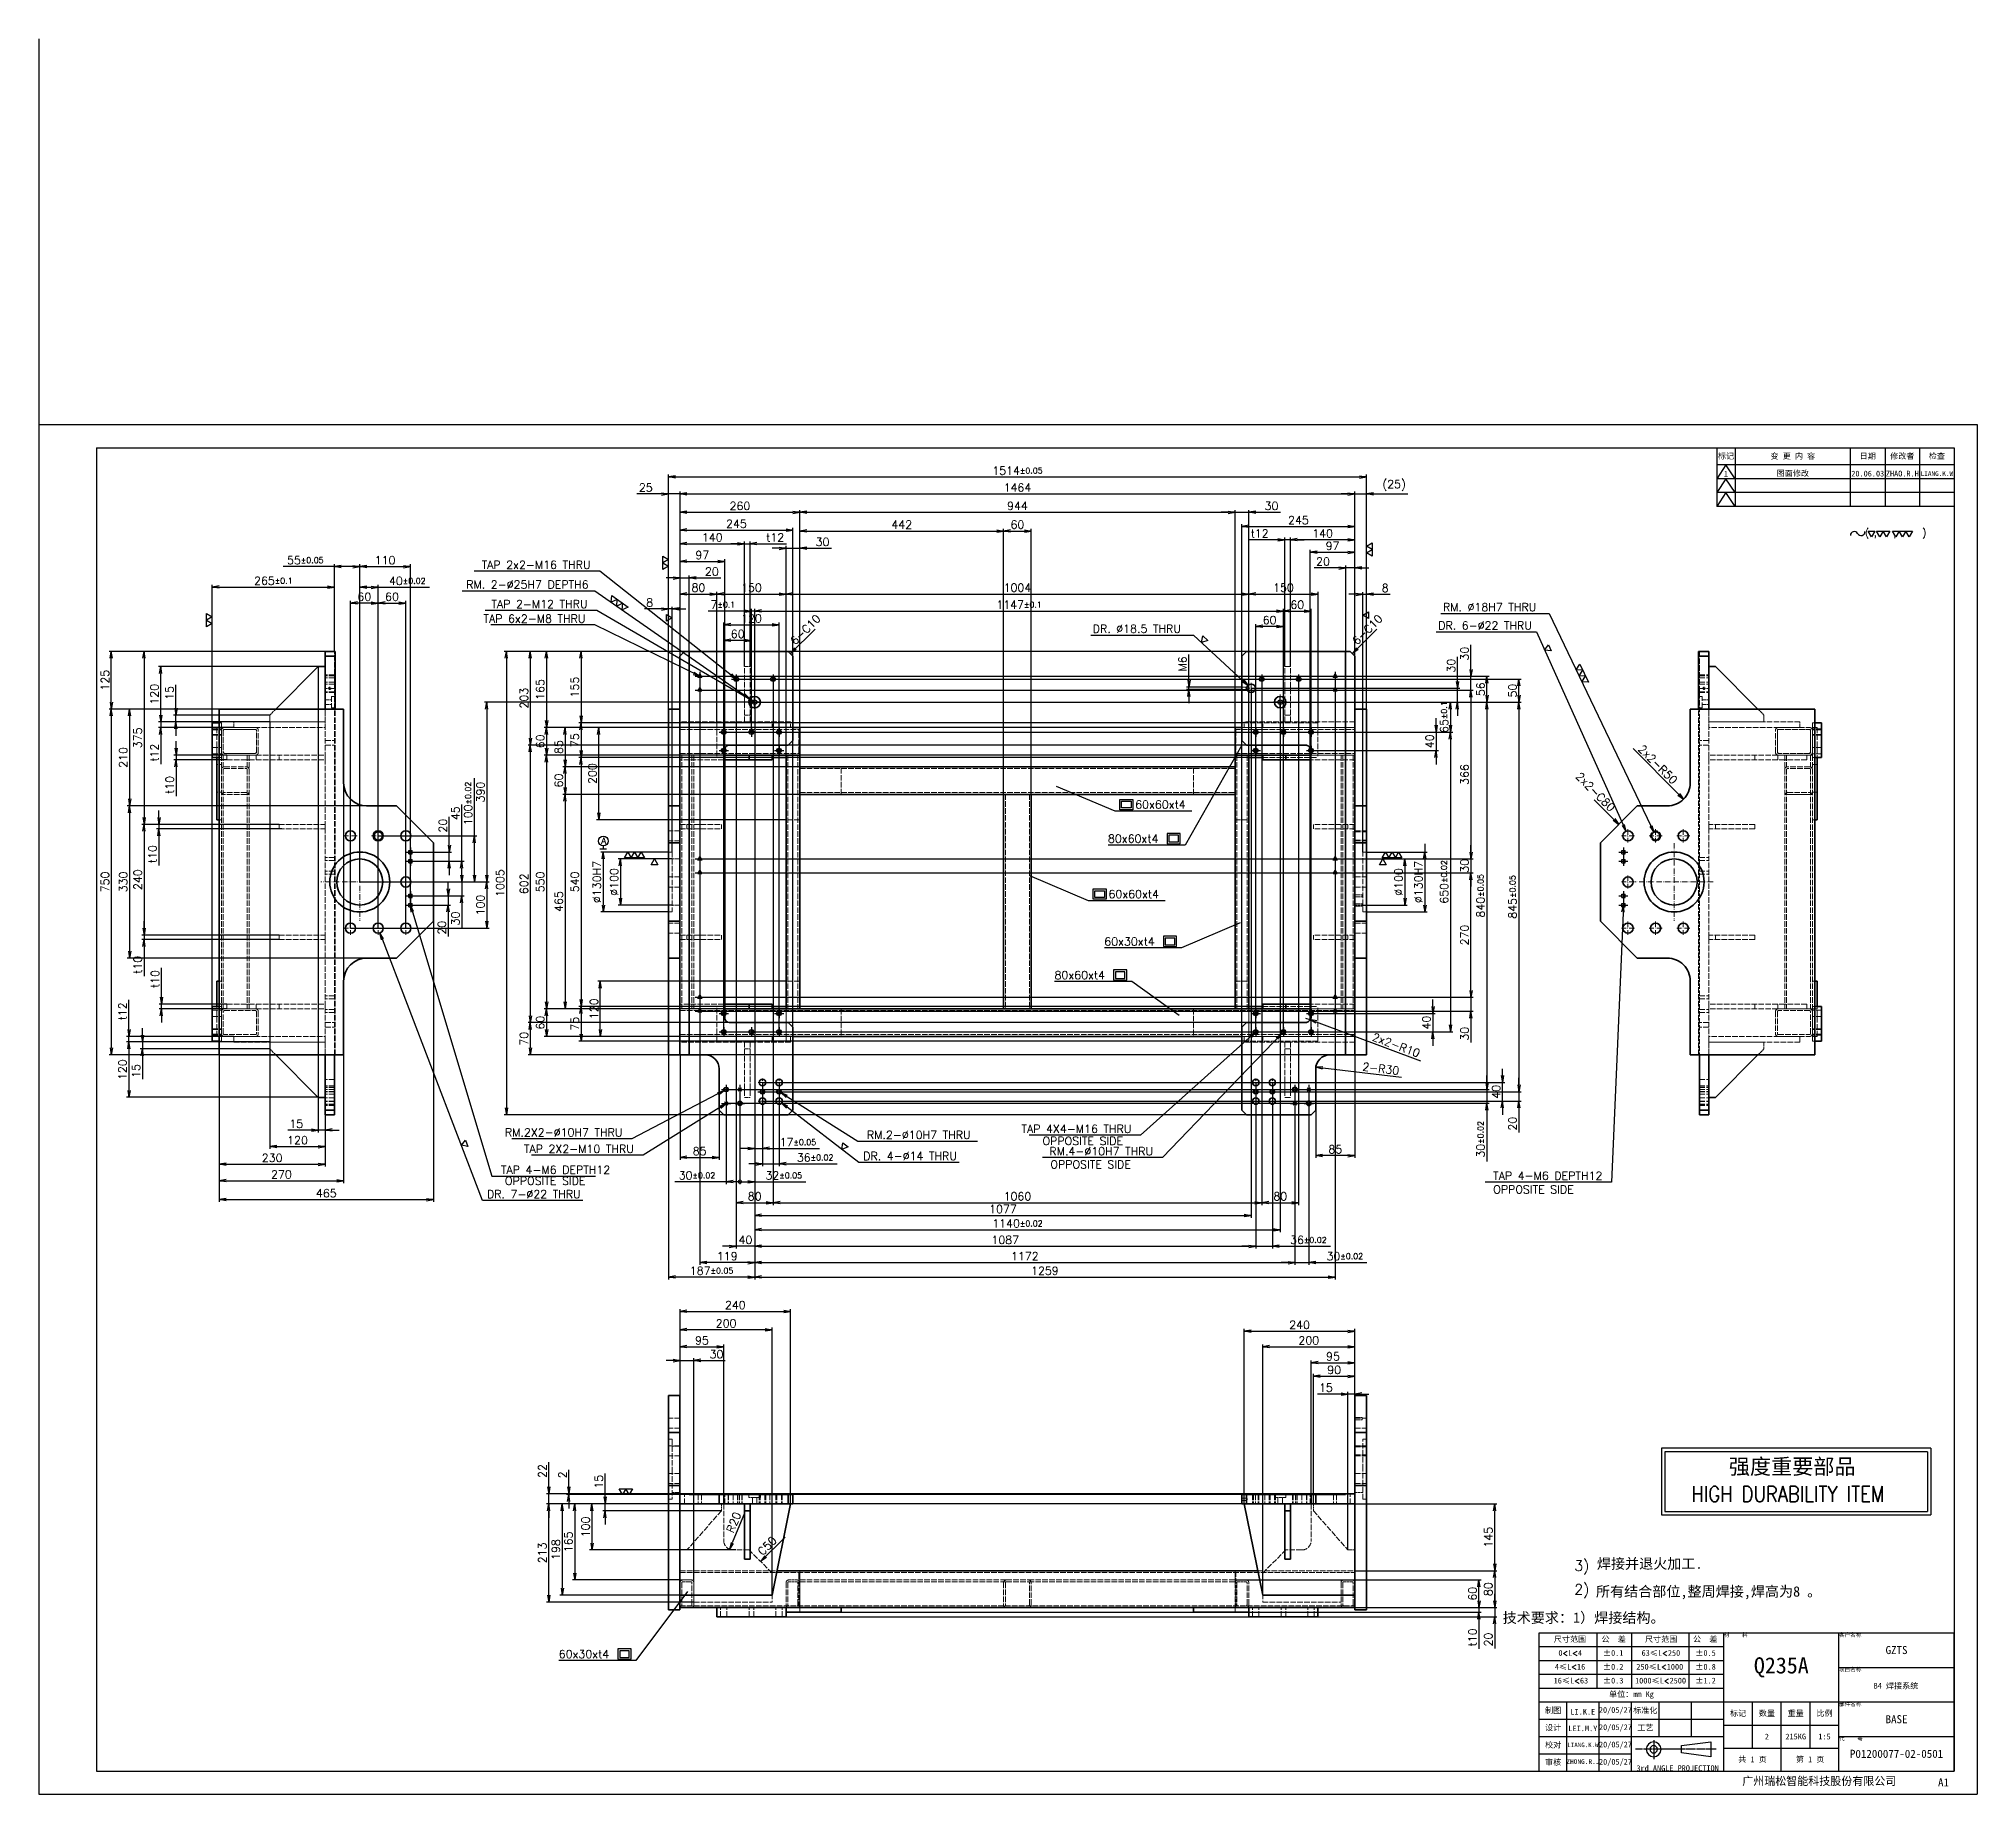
# Model space of a CAD drawing. Extents: x 0 to 18500, y -51 to 3802.
# Drawn here: x 5382 to 9587, y -5 to 3802 of the extents above; entities that cross this region are included whole.
import ezdxf
from ezdxf.enums import TextEntityAlignment as Align

# ---------------------------------------------------------------- set-up
doc = ezdxf.new("R2010")
doc.units = 0
doc.header["$MEASUREMENT"] = 0
for name, pattern in [('CENTER-HOKUTO', [23, 20, -1, 1, -1]), ('DASHDOT', [18.5, 12, -3, 0.5, -3]), ('DASHED', [15, 12, -3]), ('HIDDEN-HOKUTO', [3.8, 2.5, -1.3])]:
    doc.linetypes.add(name, pattern=pattern)
doc.layers.get('0').update_dxf_attribs({"linetype": 'CONTINUOUS'})
doc.layers.get('DEFPOINTS').update_dxf_attribs({"linetype": 'CONTINUOUS'})
for name, color, linetype in [('AM_7', 2, 'CENTER-HOKUTO'), ('AM_HID', 1, 'HIDDEN-HOKUTO'), ('AM_VIS', 7, 'CONTINUOUS'), ('TITLE_FRAME', 7, 'CONTINUOUS'), ('WORD_DIM', 253, 'CONTINUOUS')]:
    doc.layers.add(name, color=color, linetype=linetype)
doc.layers.add('SOLID LINE', color=7, linetype='CONTINUOUS', lineweight=30)
doc.styles.get("Standard").update_dxf_attribs({"font": 'romans.shx', "bigfont": 'bigfont.shx'})
doc.styles.add('STYLE1', font='')
doc.styles.get('STYLE1').set_extended_font_data('SimSun')
doc.dimstyles.new('1-5', dxfattribs={"dimscale": 5, "dimtxt": 3.5, "dimasz": 3, "dimexe": 1, "dimexo": 0, "dimgap": 1, "dimtad": 3, "dimdsep": 46, "dimtxsty": 'Standard', "dimblk1": 'OPEN', "dimblk2": 'OPEN', "dimsah": 1, "dimcen": 0, "dimclrd": 256, "dimclre": 256, "dimclrt": 3, "dimadec": 0, "dimazin": 0, "dimtfac": 1, "dimtmove": 0, "dimatfit": 3, "dimldrblk": 'OPEN', "dimfxl": 0, "dimtolj": 1, "dimtzin": 0, "dimarcsym": 0})

msp = doc.modelspace()

# ---------------------------------------------------------------- texts
at = {"layer": 'SOLID LINE', "ltscale": 0.5}
for s, insert, char_height, width, attachment_point in [('\\pt75;{\\fSimHei|b0|i0|c134|p2;\\C3;标记}', (9042.4, 2896.11842), 12.5, 40, 5), ('\\pt75;{\\fSimHei|b0|i0|c134|p2;\\C3;变 更 内 容}', (9187.4, 2896.11842), 12.5, 250, 5), ('\\pt75;{\\fSimHei|b0|i0|c134|p2;\\C3;日期}', (9349.9, 2896.11842), 12.5, 75, 5), ('\\pt75;{\\fSimHei|b0|i0|c134|p2;\\C3;修改者}', (9424.9, 2896.11842), 12.5, 75, 5), ('\\pt75;{\\fSimHei|b0|i0|c134|p2;\\C3;检查}', (9499.9, 2896.11842), 12.5, 75, 5), ('\\pt75;{\\fSimHei|b0|i0|c134|p2;\\C3;1}', (9042.4, 2858.61842), 12.5, 40, 5), ('\\pt75;{\\fSimHei|b0|i0|c134|p2;\\C3;图面修改}', (9187.4, 2858.61842), 12.5, 250, 5), ('\\pt75;{\\fSimHei|b0|i0|c134|p2;\\C3;20.06.03}', (9349.9, 2858.61842), 12.5, 75, 5), ('\\pt75;{\\fSimHei|b0|i0|c134|p2;\\C3;ZHAO.R.H}', (9424.9, 2858.61842), 12.5, 75, 5), ('\\pt60;{\\fSimHei|b0|i0|c134|p2;\\C3;LIANG.K.W}', (9499.9, 2858.61842), 10, 75, 5), ('\\pt75;{\\fSimHei|b0|i0|c134|p2;\\C3;尺寸范围}', (8668.99981, 337.51311), 12.5, 226.5075942, 1), ('\\pt75;{\\fSimHei|b0|i0|c134|p2;\\C3;公  差}', (8772.26852, 337.51311), 12.5, 226.5075942, 1), ('\\pt75;{\\fSimHei|b0|i0|c134|p2;\\C3;尺寸范围}', (8866.73708, 337.51311), 12.5, 226.5075942, 1), ('\\pt75;{\\fSimHei|b0|i0|c134|p2;\\C3;公  差}', (8970.93031, 337.51311), 12.5, 226.5075942, 1), ('{\\fSimHei|b0|i0|c134|p2;\\C3;材    料}', (9037.4, 344.86842), 8.75, 250, 1), ('\\pt52.5;{\\fSimHei|b0|i0|c134|p2;\\C3;客户名称}', (9287.4, 344.86842), 8.75, 250, 1), ('\\pt75;{\\fSimHei|b0|i0|c134|p2;\\C3;0\\Fromans,bigfont|c134;\\H0.9583x;<\\fSimHei|b0|i0|c134|p2;\\H1.044x;L\\Fromans,bigfont|c134;\\H0.9583x;<\\fSimHei|b0|i0|c134|p2;\\H1.044x;4}', (8678.80266, 307.51311), 12.5, 226.5075942, 1), ('\\pt75;{\\fSimHei|b0|i0|c134|p2;\\C3;%%P0.1}', (8775.31171, 307.51311), 12.5, 226.5075942, 1), ('\\pt75;{\\fSimHei|b0|i0|c134|p2;\\C3;63\\H0.9583x;≤\\H1.044x;L\\Fromans,bigfont|c134;\\H0.9579x;<\\fSimHei|b0|i0|c134|p2;\\H1.044x;250}', (8859.31841, 307.51311), 12.5, 226.5075942, 1), ('\\pt75;{\\fSimHei|b0|i0|c134|p2;\\C3;%%P0.5}', (8975.66333, 307.51311), 12.5, 226.5075942, 1), ('{\\fSimHei|b0|i0|c134|p2;\\C3;GZTS}', (9412.4, 307.36842), 17.5, 250, 5), ('\\pt75;{\\fSimHei|b0|i0|c134|p2;\\C3;4\\H0.9583x;≤\\H1.043x;L\\Fromans,bigfont|c134;\\H0.9588x;<\\fSimHei|b0|i0|c134|p2;\\H1.043x;16}', (8671.13258, 277.51311), 12.5, 226.5075942, 1), ('\\pt75;{\\fSimHei|b0|i0|c134|p2;\\C3;%%P0.2}', (8775.31171, 277.51311), 12.5, 226.5075942, 1), ('\\pt75;{\\fSimHei|b0|i0|c134|p2;\\C3;250\\H0.9583x;≤\\H1.044x;L\\Fromans,bigfont|c134;\\H0.9579x;<\\fSimHei|b0|i0|c134|p2;\\H1.044x;1000}', (8847.90521, 277.51311), 12.5, 226.5075942, 1), ('\\pt75;{\\fSimHei|b0|i0|c134|p2;\\C3;%%P0.8}', (8975.66333, 277.51311), 12.5, 226.5075942, 1), ('\\pt210;{\\fSimHei|b0|i0|c134|p2;\\C3;Q235A}', (9162.4, 269.86842), 35, 250, 5), ('\\pt52.5;{\\fSimHei|b0|i0|c134|p2;\\C3;项目名称}', (9287.4, 269.86842), 8.75, 250, 1), ('\\pt75;{\\fSimHei|b0|i0|c134|p2;\\C3;16\\H0.9583x;≤\\H1.044x;L\\Fromans,bigfont|c134;\\H0.9579x;<\\fSimHei|b0|i0|c134|p2;\\H1.044x;63}', (8668.55733, 247.51311), 12.5, 226.5075942, 1), ('\\pt75;{\\fSimHei|b0|i0|c134|p2;\\C3;%%P0.3}', (8775.31171, 247.51311), 12.5, 226.5075942, 1), ('\\pt75;{\\fSimHei|b0|i0|c134|p2;\\C3;单位：mm Kg}', (8837.4, 209.86842), 12.5, 400, 5), ('\\pt75;{\\fSimHei|b0|i0|c134|p2;\\C3;%%P1.2}', (8975.66333, 247.51311), 12.5, 226.5075942, 1), ('{\\fSimHei|b0|i0|c134|p2;\\C3;B4 焊接系统\\P }', (9411.08969, 218.84045), 12.5, 250, 5), ('\\pt75;{\\fSimHei|b0|i0|c134|p2;\\C3;制图}', (8667.4, 176.11842), 12.5, 60, 5), ('{\\fSimHei|b0|i0|c134|p2;\\C3;LI.K.E}', (8731.85793, 173.6186), 12, 67.2, 5), ('\\pt75;{\\fSimHei|b0|i0|c134|p2;\\C3;20/05/27}', (8802.4, 176.11842), 12.5, 70, 5), ('\\pt75;{\\fSimHei|b0|i0|c134|p2;\\C3;标准化}', (8867.4, 176.11842), 12.5, 60, 5), ('\\pt75;{\\fSimHei|b0|i0|c134|p2;\\C3;标记}', (9068.65, 169.86842), 12.5, 62.5, 5), ('\\pt75;{\\fSimHei|b0|i0|c134|p2;\\C3;数量}', (9131.15, 169.86842), 12.5, 62.5, 5), ('\\pt75;{\\fSimHei|b0|i0|c134|p2;\\C3;重量}', (9193.65, 169.86842), 12.5, 62.5, 5), ('\\pt75;{\\fSimHei|b0|i0|c134|p2;\\C3;比例}', (9256.15, 169.86842), 12.5, 62.5, 5), ('\\pt52.5;{\\fSimHei|b0|i0|c134|p2;\\C3;部件名称}', (9287.4, 194.86842), 8.75, 250, 1), ('\\pt75;{\\fSimHei|b0|i0|c134|p2;\\C3;设计}', (8667.4, 138.61842), 12.5, 60, 5), ('{\\fSimHei|b0|i0|c134|p2;\\C3;LEI.M.Y}', (8731.85793, 137.6186), 12, 67.2, 5), ('\\pt75;{\\fSimHei|b0|i0|c134|p2;\\C3;20/05/27}', (8802.65318, 138.61842), 12.5, 69.4936429, 5), ('\\pt75;{\\fSimHei|b0|i0|c134|p2;\\C3;工艺}', (8867.4, 138.61842), 12.5, 60, 5), ('\\pt75;{\\fSimHei|b0|i0|c134|p2;\\C3;215KG}', (9193.65, 119.86842), 12.5, 62.5, 5), ('{\\fSimHei|b0|i0|c134|p2;\\C3;BASE}', (9412.4, 157.36842), 17.5, 250, 5), ('\\pt75;{\\fSimHei|b0|i0|c134|p2;\\C3;校对}', (8667.4, 101.11842), 12.5, 60, 5), ('{\\fSimHei|b0|i0|c134|p2;\\C3;LIANG.K.W}', (8732.07845, 101.67248), 9.6, 53.76, 5), ('\\pt75;{\\fSimHei|b0|i0|c134|p2;\\C3;20/05/27}', (8802.65318, 101.11842), 12.5, 69.4936429, 5), ('\\pt75;{\\fSimHei|b0|i0|c134|p2;\\C3;2}', (9131.15, 119.86842), 12.5, 62.5, 5), ('\\pt75;{\\fSimHei|b0|i0|c134|p2;\\C3;1:5}', (9256.15, 119.86842), 12.5, 62.5, 5), ('\\pt52.5;{\\fSimHei|b0|i0|c134|p2;\\C3;代    号}', (9287.4, 119.86842), 8.75, 250, 1), ('{\\fSimHei|b0|i0|c134|p2;\\C3;P01200077-02-0501}', (9412.4, 82.36842), 17.5, 250, 5), ('\\pt75;{\\fSimHei|b0|i0|c134|p2;\\C3;审核}', (8667.4, 63.61842), 12.5, 60, 5), ('{\\fSimHei|b0|i0|c134|p2;\\C3;ZHONG.R.J}', (8732.06852, 65.63824), 10.2, 57.12, 5), ('\\pt75;{\\fSimHei|b0|i0|c134|p2;\\C3;20/05/27}', (8802.65318, 63.61842), 12.5, 69.4936429, 5), ('{\\fSimHei|b0|i0|c134|p2;\\C3;3rd ANGLE PROJECTION}', (8937.4, 44.86842), 12.5, 200, 8), ('\\pt75;{\\fSimHei|b0|i0|c134|p2;\\C3;共 1 页}', (9099.9, 69.86842), 12.5, 125, 5), ('\\pt75;{\\fSimHei|b0|i0|c134|p2;\\C3;第 1 页}', (9224.9, 69.86842), 12.5, 125, 5), ('\\pt105;{\\fSimHei|b0|i0|c134|p2;\\C3;广州瑞松智能科技股份有限公司}', (9077.66279, 32.21482), 17.5, 392.8090407, 1), ('\\pt105;{\\fSimHei|b0|i0|c134|p2;\\C3;A1}', (9502.34544, 29.20665), 17.5, 392.8090407, 1)]:
    msp.add_mtext(s, dxfattribs=dict(at, insert=insert, char_height=char_height, width=width, attachment_point=attachment_point))
at = {"layer": 'SOLID LINE', "ltscale": 0.5, "insert": (8845.16172, 247.51311), "char_height": 12.5, "width": 226.5075942, "attachment_point": 1, "line_spacing_factor": 0.72}
msp.add_mtext('\\pt75;{\\fSimHei|b0|i0|c134|p2;\\C3;1000\\H0.9583x;≤\\H1.044x;L\\Fromans,bigfont|c134;\\H0.9579x;<\\fSimHei|b0|i0|c134|p2;\\H1.044x;2500}', dxfattribs=at)
at = {"layer": 'WORD_DIM', "color": 3, "linetype": 'Continuous'}
for s, rotation, p in [('6-C10', 45, (7023.25307, 2485.71326)), ('6-C10', 45, (8242.25307, 2485.71326)), ('2x2-C80', 315, (8714.96865, 2200.41657)), ('C50', 45, (6952.40996, 511.04717))]:
    msp.add_text(s, height=17.5, rotation=rotation, dxfattribs=at).set_placement(p)
for s, p in [('60x60xt4', (7760.80924, 2132.22164)), ('80x60xt4', (7701.70241, 2058.25965)), ('60x60xt4', (7702.87361, 1938.06375)), ('60x30xt4', (7693.69029, 1835.2557)), ('80x60xt4', (7585.80985, 1762.34208)), ('60x30xt4', (6510.32584, 290.01296))]:
    msp.add_text(s, height=17.5, dxfattribs=at).set_placement(p)
at = {"layer": 'WORD_DIM', "color": 3, "ltscale": 4, "width": 1.012398}
for s, p, p2 in [('3)', (8713.36401, 479.11314), (8745.76075, 479.11314)), ('2)', (8713.36401, 427.80178), (8745.76075, 427.80178))]:
    msp.add_text(s, height=22.4, dxfattribs=at).set_placement(p, p2, align=Align.FIT)
at = {"layer": 'WORD_DIM', "color": 3, "ltscale": 4, "style": 'STYLE1'}
for s, p in [('所有结合部位,整周焊接,焊高为8 。', (8760.33263, 423.36635)), ('技术要求：1）焊接结构。', (8557.92707, 366.52343))]:
    msp.add_text(s, height=22.4, dxfattribs=at).set_placement(p)
at = {"layer": 'WORD_DIM', "color": 3, "linetype": 'Continuous', "char_height": 17.5}
for s, insert, attachment_point in [('TAP 2x2-M16 THRU', (6579.38798, 2652.10642), 9), ('\\A1;TAP 2-M12 THRU', (6572.88458, 2566.94721), 9), ('TAP 6x2-M8 THRU', (6568.32346, 2535.37688), 9), ('RM.2X2-%%C10H7 THRU', (6648.5929, 1421.34155), 9), ('\\A1;RM.2-%%c10H7 THRU', (7178.87965, 1415.95041), 7), ('TAP 4X4-M16 THRU', (7752.60986, 1428.97538), 9), ('TAP 2X2-M10 THRU', (6673.3491, 1385.4773), 9), ('OPPOSITE SIDE', (7734.46323, 1402.74562), 9), ('RM.4-%%C10H7 THRU', (7799.72276, 1380.3677), 9), ('TAP 4-M6 DEPTH12', (6384.99585, 1340.1853), 7), ('OPPOSITE SIDE', (7751.50521, 1351.82416), 9), ('OPPOSITE SIDE', (6568.36022, 1316.2152), 9), ('TAP 4-M6 DEPTH12', (8774.29769, 1327.29101), 9), ('OPPOSITE SIDE', (8712.16083, 1297.57996), 9)]:
    msp.add_mtext(s, dxfattribs=dict(at, insert=insert, attachment_point=attachment_point))
at = {"layer": 'WORD_DIM', "linetype": 'Continuous', "insert": (6602.46797, 2069.56002), "char_height": 14, "width": 38.5713723, "attachment_point": 1}
msp.add_mtext('A', dxfattribs=at)
at = {"layer": 'WORD_DIM', "color": 3, "ltscale": 4, "insert": (8762.28194, 506.16007), "char_height": 22.4, "width": 241.8923206, "attachment_point": 1, "style": 'STYLE1'}
msp.add_mtext('焊接并退火加工.', dxfattribs=at)

# ---------------------------------------------------------------- blocks, each defined once
blk = doc.blocks.new('shiage0')
at = {"layer": 'WORD_DIM', "color": 3, "linetype": 'Continuous'}
for centre, start, end in [((1.69, 0), 30, 180), ((4.61, 1.69), 210, 0)]:
    blk.add_arc(centre, 1.69, start, end, dxfattribs=at)
blk = doc.blocks.new('10')
at = {"layer": 'TITLE_FRAME', "color": 3, "linetype": 'Continuous'}
for points in [[(9.63, 2.65), (8.18, 5.15), (11.07, 5.15)], [(13.31, 2.65), (11.86, 5.15), (17.64, 5.15), (16.2, 2.65), (14.75, 5.15)], [(20.17, 2.65), (18.73, 5.15), (27.4, 5.15), (25.95, 2.65), (24.51, 5.15), (23.06, 2.65), (21.62, 5.15)]]:
    blk.add_lwpolyline(points, close=True, dxfattribs=at)
blk.add_blockref('shiage0', (0.52, 3.24), dxfattribs=at)
blk.add_text('( ,   ,     )', height=3, dxfattribs=at).set_placement((6.84, 2.97))
blk = doc.blocks.new('A$C44C05F58')
at = {"layer": 'WORD_DIM', "color": 1, "linetype": 'Continuous', "ltscale": 4}
for p, q in [((-974.8, 241), (-974.8, 0)), ((0, 241), (-974.8, 241)), ((-962.3, 228.5), (-962.3, 12.5)), ((-12.5, 228.5), (-962.3, 228.5)), ((-12.5, 228.5), (-12.5, 12.5)), ((0, 241), (0, 0)), ((-974.8, 0), (0, 0)), ((-962.3, 12.5), (-12.5, 12.5))]:
    blk.add_line(p, q, dxfattribs=at)
at = {"layer": 'WORD_DIM', "color": 3, "linetype": 'Continuous', "ltscale": 4, "style": 'STYLE1'}
blk.add_text('强度重要部品', height=56, dxfattribs=at).set_placement((-730.9, 147.1))
at = {"layer": 'WORD_DIM', "color": 3, "linetype": 'Continuous', "ltscale": 4, "width": 0.85}
blk.add_text('HIGH DURABILITY ITEM', height=56, dxfattribs=at).set_placement((-865.9, 47.6))
blk = doc.blocks.new('_OPEN')
at = {"color": 0}
for p, q in [((-1, 0.17), (0, 0)), ((-1, -0.17), (0, 0)), ((0, 0), (-1, 0))]:
    blk.add_line(p, q, dxfattribs=at)
blk = doc.blocks.new('*D1031')
at = {"layer": 'DEFPOINTS', "color": 0, "linetype": 'Continuous'}
for p in [(8262.4, 2851.4), (6748.4, 2348.1), (8262.4, 2348.1)]:
    blk.add_point(p, dxfattribs=at)
at = {"layer": 'WORD_DIM', "linetype": 'Continuous', "lineweight": -2}
for p, q in [((6748.4, 2348.1), (6748.4, 2856.4)), ((6763.4, 2851.4), (8247.4, 2851.4)), ((8262.4, 2348.1), (8262.4, 2856.4))]:
    blk.add_line(p, q, dxfattribs=at)
at = {"layer": 'WORD_DIM', "linetype": 'Continuous', "lineweight": -2, "xscale": 15, "yscale": 15, "zscale": 15, "rotation": 180}
blk.add_blockref('_OPEN', (6748.4, 2851.4), dxfattribs=at)
at = {"layer": 'WORD_DIM', "linetype": 'Continuous', "lineweight": -2, "xscale": 15, "yscale": 15, "zscale": 15}
blk.add_blockref('_OPEN', (8262.4, 2851.4), dxfattribs=at)
at = {"layer": 'WORD_DIM', "color": 3, "linetype": 'Continuous', "insert": (7505.4, 2865.1), "char_height": 17.5, "attachment_point": 5}
blk.add_mtext('\\A1;1514{\\H0.715x;%%p0.05}', dxfattribs=at)
blk = doc.blocks.new('*D1032')
at = {"layer": 'DEFPOINTS', "color": 0, "linetype": 'Continuous'}
for p in [(6773.4, 2814.6), (6748.4, 2348.1), (6773.4, 2348.1)]:
    blk.add_point(p, dxfattribs=at)
at = {"layer": 'WORD_DIM', "linetype": 'Continuous', "lineweight": -2}
for p, q in [((6748.4, 2348.1), (6748.4, 2819.6)), ((6773.4, 2348.1), (6773.4, 2819.6)), ((6733.4, 2814.6), (6680, 2814.6)), ((6773.4, 2814.6), (6748.4, 2814.6)), ((6788.4, 2814.6), (6803.4, 2814.6))]:
    blk.add_line(p, q, dxfattribs=at)
at = {"layer": 'WORD_DIM', "linetype": 'Continuous', "lineweight": -2, "xscale": 15, "yscale": 15, "zscale": 15}
blk.add_blockref('_OPEN', (6748.4, 2814.6), dxfattribs=at)
at = {"layer": 'WORD_DIM', "linetype": 'Continuous', "lineweight": -2, "xscale": 15, "yscale": 15, "zscale": 15, "rotation": 180}
blk.add_blockref('_OPEN', (6773.4, 2814.6), dxfattribs=at)
at = {"layer": 'WORD_DIM', "color": 3, "linetype": 'Continuous', "insert": (6699.2, 2828.3), "char_height": 17.5, "attachment_point": 5}
blk.add_mtext('\\A1;25', dxfattribs=at)
blk = doc.blocks.new('*D1033')
at = {"layer": 'DEFPOINTS', "color": 0, "linetype": 'Continuous'}
for p in [(8237.4, 2814.6), (6773.4, 2463.1), (8237.4, 2463.1)]:
    blk.add_point(p, dxfattribs=at)
at = {"layer": 'WORD_DIM', "linetype": 'Continuous', "lineweight": -2}
for p, q in [((6773.4, 2463.1), (6773.4, 2819.6)), ((8237.4, 2463.1), (8237.4, 2819.6)), ((6788.4, 2814.6), (8222.4, 2814.6))]:
    blk.add_line(p, q, dxfattribs=at)
at = {"layer": 'WORD_DIM', "linetype": 'Continuous', "lineweight": -2, "xscale": 15, "yscale": 15, "zscale": 15, "rotation": 180}
blk.add_blockref('_OPEN', (6773.4, 2814.6), dxfattribs=at)
at = {"layer": 'WORD_DIM', "linetype": 'Continuous', "lineweight": -2, "xscale": 15, "yscale": 15, "zscale": 15}
blk.add_blockref('_OPEN', (8237.4, 2814.6), dxfattribs=at)
at = {"layer": 'WORD_DIM', "color": 3, "linetype": 'Continuous', "insert": (7505.4, 2828.3), "char_height": 17.5, "attachment_point": 5}
blk.add_mtext('\\A1;1464', dxfattribs=at)
blk = doc.blocks.new('*D1034')
at = {"layer": 'DEFPOINTS', "color": 0, "linetype": 'Continuous'}
for p in [(8262.4, 2814.6), (8237.4, 2463.1), (8262.4, 2348.1)]:
    blk.add_point(p, dxfattribs=at)
at = {"layer": 'WORD_DIM', "linetype": 'Continuous', "lineweight": -2}
for p, q in [((8237.4, 2463.1), (8237.4, 2819.6)), ((8262.4, 2348.1), (8262.4, 2819.6)), ((8222.4, 2814.6), (8207.4, 2814.6)), ((8237.4, 2814.6), (8262.4, 2814.6)), ((8277.4, 2814.6), (8352.4, 2814.6))]:
    blk.add_line(p, q, dxfattribs=at)
at = {"layer": 'WORD_DIM', "linetype": 'Continuous', "lineweight": -2, "xscale": 15, "yscale": 15, "zscale": 15}
blk.add_blockref('_OPEN', (8237.4, 2814.6), dxfattribs=at)
at = {"layer": 'WORD_DIM', "linetype": 'Continuous', "lineweight": -2, "xscale": 15, "yscale": 15, "zscale": 15, "rotation": 180}
blk.add_blockref('_OPEN', (8262.4, 2814.6), dxfattribs=at)
at = {"layer": 'WORD_DIM', "color": 3, "linetype": 'Continuous', "insert": (8322.4, 2832.9), "char_height": 17.5, "attachment_point": 5}
blk.add_mtext('\\A1;(25)', dxfattribs=at)
blk = doc.blocks.new('*D1035')
at = {"layer": 'DEFPOINTS', "color": 0, "linetype": 'Continuous'}
for p in [(7018.4, 2736.3), (6773.4, 2463.1), (7018.4, 1658.1)]:
    blk.add_point(p, dxfattribs=at)
at = {"layer": 'WORD_DIM', "linetype": 'Continuous', "lineweight": -2}
for p, q in [((6773.4, 2463.1), (6773.4, 2741.3)), ((6788.4, 2736.3), (7003.4, 2736.3)), ((7018.4, 1658.1), (7018.4, 2741.3))]:
    blk.add_line(p, q, dxfattribs=at)
at = {"layer": 'WORD_DIM', "linetype": 'Continuous', "lineweight": -2, "xscale": 15, "yscale": 15, "zscale": 15, "rotation": 180}
blk.add_blockref('_OPEN', (6773.4, 2736.3), dxfattribs=at)
at = {"layer": 'WORD_DIM', "linetype": 'Continuous', "lineweight": -2, "xscale": 15, "yscale": 15, "zscale": 15}
blk.add_blockref('_OPEN', (7018.4, 2736.3), dxfattribs=at)
at = {"layer": 'WORD_DIM', "color": 3, "linetype": 'Continuous', "insert": (6895.9, 2750), "char_height": 17.5, "attachment_point": 5}
blk.add_mtext('\\A1;245', dxfattribs=at)
blk = doc.blocks.new('*D1036')
at = {"layer": 'DEFPOINTS', "color": 0, "linetype": 'Continuous'}
for p in [(6870.4, 2668.3), (6773.4, 2463.1), (6870.4, 2233.8)]:
    blk.add_point(p, dxfattribs=at)
at = {"layer": 'WORD_DIM', "linetype": 'Continuous', "lineweight": -2}
for p, q in [((6773.4, 2463.1), (6773.4, 2673.3)), ((6788.4, 2668.3), (6855.4, 2668.3)), ((6870.4, 2233.8), (6870.4, 2673.3))]:
    blk.add_line(p, q, dxfattribs=at)
at = {"layer": 'WORD_DIM', "linetype": 'Continuous', "lineweight": -2, "xscale": 15, "yscale": 15, "zscale": 15, "rotation": 180}
blk.add_blockref('_OPEN', (6773.4, 2668.3), dxfattribs=at)
at = {"layer": 'WORD_DIM', "linetype": 'Continuous', "lineweight": -2, "xscale": 15, "yscale": 15, "zscale": 15}
blk.add_blockref('_OPEN', (6870.4, 2668.3), dxfattribs=at)
at = {"layer": 'WORD_DIM', "color": 3, "linetype": 'Continuous', "insert": (6821.9, 2682.1), "char_height": 17.5, "attachment_point": 5}
blk.add_mtext('\\A1;97', dxfattribs=at)
blk = doc.blocks.new('*D1037')
at = {"layer": 'DEFPOINTS', "color": 0, "linetype": 'Continuous'}
for p in [(6773.4, 1598.1), (6858.4, 1567.8), (6858.4, 1375.8)]:
    blk.add_point(p, dxfattribs=at)
at = {"layer": 'WORD_DIM', "linetype": 'Continuous', "lineweight": -2}
for p, q in [((6773.4, 1598.1), (6773.4, 1370.8)), ((6858.4, 1567.8), (6858.4, 1370.8)), ((6788.4, 1375.8), (6843.4, 1375.8))]:
    blk.add_line(p, q, dxfattribs=at)
at = {"layer": 'WORD_DIM', "linetype": 'Continuous', "lineweight": -2, "xscale": 15, "yscale": 15, "zscale": 15, "rotation": 180}
blk.add_blockref('_OPEN', (6773.4, 1375.8), dxfattribs=at)
at = {"layer": 'WORD_DIM', "linetype": 'Continuous', "lineweight": -2, "xscale": 15, "yscale": 15, "zscale": 15}
blk.add_blockref('_OPEN', (6858.4, 1375.8), dxfattribs=at)
at = {"layer": 'WORD_DIM', "color": 3, "linetype": 'Continuous', "insert": (6815.9, 1389.6), "char_height": 17.5, "attachment_point": 5}
blk.add_mtext('\\A1;85', dxfattribs=at)
blk = doc.blocks.new('*D1038')
at = {"layer": 'DEFPOINTS', "color": 0, "linetype": 'Continuous'}
for p in [(6793.4, 2632.4), (6773.4, 2463.1), (6793.4, 2473.1)]:
    blk.add_point(p, dxfattribs=at)
at = {"layer": 'WORD_DIM', "linetype": 'Continuous', "lineweight": -2}
for p, q in [((6758.4, 2632.4), (6743.4, 2632.4)), ((6773.4, 2463.1), (6773.4, 2637.4)), ((6773.4, 2632.4), (6793.4, 2632.4)), ((6793.4, 2473.1), (6793.4, 2637.4)), ((6808.4, 2632.4), (6861.7, 2632.4))]:
    blk.add_line(p, q, dxfattribs=at)
at = {"layer": 'WORD_DIM', "linetype": 'Continuous', "lineweight": -2, "xscale": 15, "yscale": 15, "zscale": 15}
blk.add_blockref('_OPEN', (6773.4, 2632.4), dxfattribs=at)
at = {"layer": 'WORD_DIM', "linetype": 'Continuous', "lineweight": -2, "xscale": 15, "yscale": 15, "zscale": 15, "rotation": 180}
blk.add_blockref('_OPEN', (6793.4, 2632.4), dxfattribs=at)
at = {"layer": 'WORD_DIM', "color": 3, "linetype": 'Continuous', "insert": (6842.5, 2646.2), "char_height": 17.5, "attachment_point": 5}
blk.add_mtext('\\A1;20', dxfattribs=at)
blk = doc.blocks.new('*D1039')
at = {"layer": 'DEFPOINTS', "color": 0, "linetype": 'Continuous'}
for p in [(8237.4, 2744), (7992.4, 1658.1), (8237.4, 1598.1)]:
    blk.add_point(p, dxfattribs=at)
at = {"layer": 'WORD_DIM', "linetype": 'Continuous', "lineweight": -2}
for p, q in [((7992.4, 1658.1), (7992.4, 2749)), ((8007.4, 2744), (8222.4, 2744)), ((8237.4, 1598.1), (8237.4, 2749))]:
    blk.add_line(p, q, dxfattribs=at)
at = {"layer": 'WORD_DIM', "linetype": 'Continuous', "lineweight": -2, "xscale": 15, "yscale": 15, "zscale": 15, "rotation": 180}
blk.add_blockref('_OPEN', (7992.4, 2744), dxfattribs=at)
at = {"layer": 'WORD_DIM', "linetype": 'Continuous', "lineweight": -2, "xscale": 15, "yscale": 15, "zscale": 15}
blk.add_blockref('_OPEN', (8237.4, 2744), dxfattribs=at)
at = {"layer": 'WORD_DIM', "color": 3, "linetype": 'Continuous', "insert": (8114.9, 2757.7), "char_height": 17.5, "attachment_point": 5}
blk.add_mtext('\\A1;245', dxfattribs=at)
blk = doc.blocks.new('*D1040')
at = {"layer": 'DEFPOINTS', "color": 0, "linetype": 'Continuous'}
for p in [(8237.4, 2688.2), (8237.4, 2463.1), (8140.4, 2260.1)]:
    blk.add_point(p, dxfattribs=at)
at = {"layer": 'WORD_DIM', "linetype": 'Continuous', "lineweight": -2}
for p, q in [((8140.4, 2260.1), (8140.4, 2693.2)), ((8237.4, 2463.1), (8237.4, 2693.2)), ((8155.4, 2688.2), (8222.4, 2688.2))]:
    blk.add_line(p, q, dxfattribs=at)
at = {"layer": 'WORD_DIM', "linetype": 'Continuous', "lineweight": -2, "xscale": 15, "yscale": 15, "zscale": 15, "rotation": 180}
blk.add_blockref('_OPEN', (8140.4, 2688.2), dxfattribs=at)
at = {"layer": 'WORD_DIM', "linetype": 'Continuous', "lineweight": -2, "xscale": 15, "yscale": 15, "zscale": 15}
blk.add_blockref('_OPEN', (8237.4, 2688.2), dxfattribs=at)
at = {"layer": 'WORD_DIM', "color": 3, "linetype": 'Continuous', "insert": (8188.9, 2701.9), "char_height": 17.5, "attachment_point": 5}
blk.add_mtext('\\A1;97', dxfattribs=at)
blk = doc.blocks.new('*D1041')
at = {"layer": 'DEFPOINTS', "color": 0, "linetype": 'Continuous'}
for p in [(8237.4, 1598.1), (8152.4, 1567.8), (8152.4, 1379.6)]:
    blk.add_point(p, dxfattribs=at)
at = {"layer": 'WORD_DIM', "linetype": 'Continuous', "lineweight": -2}
for p, q in [((8237.4, 1598.1), (8237.4, 1374.6)), ((8152.4, 1567.8), (8152.4, 1374.6)), ((8222.4, 1379.6), (8167.4, 1379.6))]:
    blk.add_line(p, q, dxfattribs=at)
at = {"layer": 'WORD_DIM', "linetype": 'Continuous', "lineweight": -2, "xscale": 15, "yscale": 15, "zscale": 15, "rotation": 180}
blk.add_blockref('_OPEN', (8152.4, 1379.6), dxfattribs=at)
at = {"layer": 'WORD_DIM', "linetype": 'Continuous', "lineweight": -2, "xscale": 15, "yscale": 15, "zscale": 15}
blk.add_blockref('_OPEN', (8237.4, 1379.6), dxfattribs=at)
at = {"layer": 'WORD_DIM', "color": 3, "linetype": 'Continuous', "insert": (8194.9, 1393.3), "char_height": 17.5, "attachment_point": 5}
blk.add_mtext('\\A1;85', dxfattribs=at)
blk = doc.blocks.new('*D1042')
at = {"layer": 'DEFPOINTS', "color": 0, "linetype": 'Continuous'}
for p in [(8002.4, 2473.1), (6396.8, 1468.1), (8002.4, 1468.1)]:
    blk.add_point(p, dxfattribs=at)
at = {"layer": 'WORD_DIM', "linetype": 'Continuous', "lineweight": -2}
for p, q in [((8002.4, 2473.1), (6391.8, 2473.1)), ((6396.8, 2458.1), (6396.8, 1483.1)), ((8002.4, 1468.1), (6391.8, 1468.1))]:
    blk.add_line(p, q, dxfattribs=at)
at = {"layer": 'WORD_DIM', "linetype": 'Continuous', "lineweight": -2, "xscale": 15, "yscale": 15, "zscale": 15}
for p, rotation in [((6396.8, 2473.1), 90), ((6396.8, 1468.1), 270)]:
    blk.add_blockref('_OPEN', p, dxfattribs=dict(at, rotation=rotation))
at = {"layer": 'WORD_DIM', "color": 3, "linetype": 'Continuous', "insert": (6383, 1970.6), "char_height": 17.5, "attachment_point": 5, "rotation": 90}
blk.add_mtext('\\A1;1005', dxfattribs=at)
blk = doc.blocks.new('*D1043')
at = {"layer": 'DEFPOINTS', "color": 0, "linetype": 'Continuous'}
for p in [(6783.4, 2473.1), (6448.7, 2270.1), (6880.4, 2270.1)]:
    blk.add_point(p, dxfattribs=at)
at = {"layer": 'WORD_DIM', "linetype": 'Continuous', "lineweight": -2}
for p, q in [((6783.4, 2473.1), (6443.7, 2473.1)), ((6448.7, 2458.1), (6448.7, 2285.1)), ((6880.4, 2270.1), (6443.7, 2270.1))]:
    blk.add_line(p, q, dxfattribs=at)
at = {"layer": 'WORD_DIM', "linetype": 'Continuous', "lineweight": -2, "xscale": 15, "yscale": 15, "zscale": 15}
for p, rotation in [((6448.7, 2473.1), 90), ((6448.7, 2270.1), 270)]:
    blk.add_blockref('_OPEN', p, dxfattribs=dict(at, rotation=rotation))
at = {"layer": 'WORD_DIM', "color": 3, "linetype": 'Continuous', "insert": (6435, 2371.6), "char_height": 17.5, "attachment_point": 5, "rotation": 90}
blk.add_mtext('\\A1;203', dxfattribs=at)
blk = doc.blocks.new('*D1044')
at = {"layer": 'DEFPOINTS', "color": 0, "linetype": 'Continuous'}
for p in [(8002.4, 2270.1), (6448.7, 1668.1), (8007.4, 1668.1)]:
    blk.add_point(p, dxfattribs=at)
at = {"layer": 'WORD_DIM', "linetype": 'Continuous', "lineweight": -2}
for p, q in [((8002.4, 2270.1), (6443.7, 2270.1)), ((6448.7, 2255.1), (6448.7, 1683.1)), ((8007.4, 1668.1), (6443.7, 1668.1))]:
    blk.add_line(p, q, dxfattribs=at)
at = {"layer": 'WORD_DIM', "linetype": 'Continuous', "lineweight": -2, "xscale": 15, "yscale": 15, "zscale": 15}
for p, rotation in [((6448.7, 2270.1), 90), ((6448.7, 1668.1), 270)]:
    blk.add_blockref('_OPEN', p, dxfattribs=dict(at, rotation=rotation))
at = {"layer": 'WORD_DIM', "color": 3, "linetype": 'Continuous', "insert": (6435, 1969.1), "char_height": 17.5, "attachment_point": 5, "rotation": 90}
blk.add_mtext('\\A1;602', dxfattribs=at)
blk = doc.blocks.new('*D1045')
at = {"layer": 'DEFPOINTS', "color": 0, "linetype": 'Continuous'}
for p in [(8007.4, 1668.1), (6448.7, 1598.1), (8182.6, 1598.1)]:
    blk.add_point(p, dxfattribs=at)
at = {"layer": 'WORD_DIM', "linetype": 'Continuous', "lineweight": -2}
for p, q in [((8007.4, 1668.1), (6443.7, 1668.1)), ((6448.7, 1653.1), (6448.7, 1613.1)), ((8182.6, 1598.1), (6443.7, 1598.1))]:
    blk.add_line(p, q, dxfattribs=at)
at = {"layer": 'WORD_DIM', "linetype": 'Continuous', "lineweight": -2, "xscale": 15, "yscale": 15, "zscale": 15}
for p, rotation in [((6448.7, 1668.1), 90), ((6448.7, 1598.1), 270)]:
    blk.add_blockref('_OPEN', p, dxfattribs=dict(at, rotation=rotation))
at = {"layer": 'WORD_DIM', "color": 3, "linetype": 'Continuous', "insert": (6435, 1633.1), "char_height": 17.5, "attachment_point": 5, "rotation": 90}
blk.add_mtext('\\A1;70', dxfattribs=at)
blk = doc.blocks.new('*D1046')
at = {"layer": 'DEFPOINTS', "color": 0, "linetype": 'Continuous'}
for p in [(6783.4, 2473.1), (6483.8, 2308.1), (7033.4, 2308.1)]:
    blk.add_point(p, dxfattribs=at)
at = {"layer": 'WORD_DIM', "linetype": 'Continuous', "lineweight": -2}
for p, q in [((6783.4, 2473.1), (6478.8, 2473.1)), ((6483.8, 2458.1), (6483.8, 2323.1)), ((7033.4, 2308.1), (6478.8, 2308.1))]:
    blk.add_line(p, q, dxfattribs=at)
at = {"layer": 'WORD_DIM', "linetype": 'Continuous', "lineweight": -2, "xscale": 15, "yscale": 15, "zscale": 15}
for p, rotation in [((6483.8, 2473.1), 90), ((6483.8, 2308.1), 270)]:
    blk.add_blockref('_OPEN', p, dxfattribs=dict(at, rotation=rotation))
at = {"layer": 'WORD_DIM', "color": 3, "linetype": 'Continuous', "insert": (6470.1, 2390.6), "char_height": 17.5, "attachment_point": 5, "rotation": 90}
blk.add_mtext('\\A1;165', dxfattribs=at)
blk = doc.blocks.new('*D1047')
at = {"layer": 'DEFPOINTS', "color": 0, "linetype": 'Continuous'}
for p in [(7977.4, 2308.1), (6483.8, 2248.1), (7977.4, 2248.1)]:
    blk.add_point(p, dxfattribs=at)
at = {"layer": 'WORD_DIM', "linetype": 'Continuous', "lineweight": -2}
for p, q in [((7977.4, 2308.1), (6478.8, 2308.1)), ((6483.8, 2293.1), (6483.8, 2263.1)), ((7977.4, 2248.1), (6478.8, 2248.1))]:
    blk.add_line(p, q, dxfattribs=at)
at = {"layer": 'WORD_DIM', "linetype": 'Continuous', "lineweight": -2, "xscale": 15, "yscale": 15, "zscale": 15}
for p, rotation in [((6483.8, 2308.1), 90), ((6483.8, 2248.1), 270)]:
    blk.add_blockref('_OPEN', p, dxfattribs=dict(at, rotation=rotation))
at = {"layer": 'WORD_DIM', "color": 3, "linetype": 'Continuous', "insert": (6470.1, 2278.1), "char_height": 17.5, "attachment_point": 5, "rotation": 90}
blk.add_mtext('\\A1;60', dxfattribs=at)
blk = doc.blocks.new('*D1048')
at = {"layer": 'DEFPOINTS', "color": 0, "linetype": 'Continuous'}
for p in [(7033.4, 2248.1), (6483.8, 1698.1), (7033.4, 1698.1)]:
    blk.add_point(p, dxfattribs=at)
at = {"layer": 'WORD_DIM', "linetype": 'Continuous', "lineweight": -2}
for p, q in [((7033.4, 2248.1), (6478.8, 2248.1)), ((6483.8, 2233.1), (6483.8, 1713.1)), ((7033.4, 1698.1), (6478.8, 1698.1))]:
    blk.add_line(p, q, dxfattribs=at)
at = {"layer": 'WORD_DIM', "linetype": 'Continuous', "lineweight": -2, "xscale": 15, "yscale": 15, "zscale": 15}
for p, rotation in [((6483.8, 2248.1), 90), ((6483.8, 1698.1), 270)]:
    blk.add_blockref('_OPEN', p, dxfattribs=dict(at, rotation=rotation))
at = {"layer": 'WORD_DIM', "color": 3, "linetype": 'Continuous', "insert": (6470.1, 1973.1), "char_height": 17.5, "attachment_point": 5, "rotation": 90}
blk.add_mtext('\\A1;550', dxfattribs=at)
blk = doc.blocks.new('*D1049')
at = {"layer": 'DEFPOINTS', "color": 0, "linetype": 'Continuous'}
for p in [(7033.4, 1698.1), (6483.8, 1638.1), (7018.4, 1638.1)]:
    blk.add_point(p, dxfattribs=at)
at = {"layer": 'WORD_DIM', "linetype": 'Continuous', "lineweight": -2}
for p, q in [((7033.4, 1698.1), (6478.8, 1698.1)), ((6483.8, 1683.1), (6483.8, 1653.1)), ((7018.4, 1638.1), (6478.8, 1638.1))]:
    blk.add_line(p, q, dxfattribs=at)
at = {"layer": 'WORD_DIM', "linetype": 'Continuous', "lineweight": -2, "xscale": 15, "yscale": 15, "zscale": 15}
for p, rotation in [((6483.8, 1698.1), 90), ((6483.8, 1638.1), 270)]:
    blk.add_blockref('_OPEN', p, dxfattribs=dict(at, rotation=rotation))
at = {"layer": 'WORD_DIM', "color": 3, "linetype": 'Continuous', "insert": (6470.1, 1668.1), "char_height": 17.5, "attachment_point": 5, "rotation": 90}
blk.add_mtext('\\A1;60', dxfattribs=at)
blk = doc.blocks.new('*D1050')
at = {"layer": 'DEFPOINTS', "color": 0, "linetype": 'Continuous'}
for p in [(7033.4, 2308.1), (6524, 2223.1), (7033.4, 2223.1)]:
    blk.add_point(p, dxfattribs=at)
at = {"layer": 'WORD_DIM', "linetype": 'Continuous', "lineweight": -2}
for p, q in [((7033.4, 2308.1), (6519, 2308.1)), ((6524, 2293.1), (6524, 2238.1)), ((7033.4, 2223.1), (6519, 2223.1))]:
    blk.add_line(p, q, dxfattribs=at)
at = {"layer": 'WORD_DIM', "linetype": 'Continuous', "lineweight": -2, "xscale": 15, "yscale": 15, "zscale": 15}
for p, rotation in [((6524, 2308.1), 90), ((6524, 2223.1), 270)]:
    blk.add_blockref('_OPEN', p, dxfattribs=dict(at, rotation=rotation))
at = {"layer": 'WORD_DIM', "color": 3, "linetype": 'Continuous', "insert": (6510.3, 2265.6), "char_height": 17.5, "attachment_point": 5, "rotation": 90}
blk.add_mtext('\\A1;85', dxfattribs=at)
blk = doc.blocks.new('*D1051')
at = {"layer": 'DEFPOINTS', "color": 0, "linetype": 'Continuous'}
for p in [(7033.4, 2223.1), (6524, 2163.1), (7033.4, 2163.1)]:
    blk.add_point(p, dxfattribs=at)
at = {"layer": 'WORD_DIM', "linetype": 'Continuous', "lineweight": -2}
for p, q in [((7033.4, 2223.1), (6519, 2223.1)), ((6524, 2208.1), (6524, 2178.1)), ((7033.4, 2163.1), (6519, 2163.1))]:
    blk.add_line(p, q, dxfattribs=at)
at = {"layer": 'WORD_DIM', "linetype": 'Continuous', "lineweight": -2, "xscale": 15, "yscale": 15, "zscale": 15}
for p, rotation in [((6524, 2223.1), 90), ((6524, 2163.1), 270)]:
    blk.add_blockref('_OPEN', p, dxfattribs=dict(at, rotation=rotation))
at = {"layer": 'WORD_DIM', "color": 3, "linetype": 'Continuous', "insert": (6510.3, 2193.1), "char_height": 17.5, "attachment_point": 5, "rotation": 90}
blk.add_mtext('\\A1;60', dxfattribs=at)
blk = doc.blocks.new('*D1052')
at = {"layer": 'DEFPOINTS', "color": 0, "linetype": 'Continuous'}
for p in [(7475.4, 2163.1), (6524, 1698.1), (7475.4, 1698.1)]:
    blk.add_point(p, dxfattribs=at)
at = {"layer": 'WORD_DIM', "linetype": 'Continuous', "lineweight": -2}
for p, q in [((7475.4, 2163.1), (6519, 2163.1)), ((6524, 2148.1), (6524, 1713.1)), ((7475.4, 1698.1), (6519, 1698.1))]:
    blk.add_line(p, q, dxfattribs=at)
at = {"layer": 'WORD_DIM', "linetype": 'Continuous', "lineweight": -2, "xscale": 15, "yscale": 15, "zscale": 15}
for p, rotation in [((6524, 2163.1), 90), ((6524, 1698.1), 270)]:
    blk.add_blockref('_OPEN', p, dxfattribs=dict(at, rotation=rotation))
at = {"layer": 'WORD_DIM', "color": 3, "linetype": 'Continuous', "insert": (6510.3, 1930.6), "char_height": 17.5, "attachment_point": 5, "rotation": 90}
blk.add_mtext('\\A1;465', dxfattribs=at)
blk = doc.blocks.new('*D1053')
at = {"layer": 'DEFPOINTS', "color": 0, "linetype": 'Continuous'}
for p in [(7033.4, 2774.7), (6773.4, 2320.1), (7033.4, 2308.1)]:
    blk.add_point(p, dxfattribs=at)
at = {"layer": 'WORD_DIM', "linetype": 'Continuous', "lineweight": -2}
for p, q in [((6773.4, 2320.1), (6773.4, 2779.7)), ((7033.4, 2308.1), (7033.4, 2779.7)), ((6788.4, 2774.7), (7018.4, 2774.7))]:
    blk.add_line(p, q, dxfattribs=at)
at = {"layer": 'WORD_DIM', "linetype": 'Continuous', "lineweight": -2, "xscale": 15, "yscale": 15, "zscale": 15, "rotation": 180}
blk.add_blockref('_OPEN', (6773.4, 2774.7), dxfattribs=at)
at = {"layer": 'WORD_DIM', "linetype": 'Continuous', "lineweight": -2, "xscale": 15, "yscale": 15, "zscale": 15}
blk.add_blockref('_OPEN', (7033.4, 2774.7), dxfattribs=at)
at = {"layer": 'WORD_DIM', "color": 3, "linetype": 'Continuous', "insert": (6903.4, 2788.5), "char_height": 17.5, "attachment_point": 5}
blk.add_mtext('\\A1;260', dxfattribs=at)
blk = doc.blocks.new('*D1054')
at = {"layer": 'DEFPOINTS', "color": 0, "linetype": 'Continuous'}
for p in [(7977.4, 2774.7), (7033.4, 2308.1), (7977.4, 2223.1)]:
    blk.add_point(p, dxfattribs=at)
at = {"layer": 'WORD_DIM', "linetype": 'Continuous', "lineweight": -2}
for p, q in [((7033.4, 2308.1), (7033.4, 2779.7)), ((7977.4, 2223.1), (7977.4, 2779.7)), ((7048.4, 2774.7), (7962.4, 2774.7))]:
    blk.add_line(p, q, dxfattribs=at)
at = {"layer": 'WORD_DIM', "linetype": 'Continuous', "lineweight": -2, "xscale": 15, "yscale": 15, "zscale": 15, "rotation": 180}
blk.add_blockref('_OPEN', (7033.4, 2774.7), dxfattribs=at)
at = {"layer": 'WORD_DIM', "linetype": 'Continuous', "lineweight": -2, "xscale": 15, "yscale": 15, "zscale": 15}
blk.add_blockref('_OPEN', (7977.4, 2774.7), dxfattribs=at)
at = {"layer": 'WORD_DIM', "color": 3, "linetype": 'Continuous', "insert": (7505.4, 2788.5), "char_height": 17.5, "attachment_point": 5}
blk.add_mtext('\\A1;944', dxfattribs=at)
blk = doc.blocks.new('*D1055')
at = {"layer": 'DEFPOINTS', "color": 0, "linetype": 'Continuous'}
for p in [(8237.4, 2654.2), (8217.4, 2473.1), (8237.4, 2463.1)]:
    blk.add_point(p, dxfattribs=at)
at = {"layer": 'WORD_DIM', "linetype": 'Continuous', "lineweight": -2}
for p, q in [((8202.4, 2654.2), (8149, 2654.2)), ((8217.4, 2473.1), (8217.4, 2659.2)), ((8237.4, 2654.2), (8217.4, 2654.2)), ((8237.4, 2463.1), (8237.4, 2659.2)), ((8252.4, 2654.2), (8267.4, 2654.2))]:
    blk.add_line(p, q, dxfattribs=at)
at = {"layer": 'WORD_DIM', "linetype": 'Continuous', "lineweight": -2, "xscale": 15, "yscale": 15, "zscale": 15}
blk.add_blockref('_OPEN', (8217.4, 2654.2), dxfattribs=at)
at = {"layer": 'WORD_DIM', "linetype": 'Continuous', "lineweight": -2, "xscale": 15, "yscale": 15, "zscale": 15, "rotation": 180}
blk.add_blockref('_OPEN', (8237.4, 2654.2), dxfattribs=at)
at = {"layer": 'WORD_DIM', "color": 3, "linetype": 'Continuous', "insert": (8168.2, 2667.9), "char_height": 17.5, "attachment_point": 5}
blk.add_mtext('\\A1;20', dxfattribs=at)
blk = doc.blocks.new('*D1056')
at = {"layer": 'DEFPOINTS', "color": 0, "linetype": 'Continuous'}
for p in [(7475.4, 2734.2), (7033.4, 2228.1), (7475.4, 2163.1)]:
    blk.add_point(p, dxfattribs=at)
at = {"layer": 'WORD_DIM', "linetype": 'Continuous', "lineweight": -2}
for p, q in [((7033.4, 2228.1), (7033.4, 2739.2)), ((7048.4, 2734.2), (7460.4, 2734.2)), ((7475.4, 2163.1), (7475.4, 2739.2))]:
    blk.add_line(p, q, dxfattribs=at)
at = {"layer": 'WORD_DIM', "linetype": 'Continuous', "lineweight": -2, "xscale": 15, "yscale": 15, "zscale": 15, "rotation": 180}
blk.add_blockref('_OPEN', (7033.4, 2734.2), dxfattribs=at)
at = {"layer": 'WORD_DIM', "linetype": 'Continuous', "lineweight": -2, "xscale": 15, "yscale": 15, "zscale": 15}
blk.add_blockref('_OPEN', (7475.4, 2734.2), dxfattribs=at)
at = {"layer": 'WORD_DIM', "color": 3, "linetype": 'Continuous', "insert": (7254.4, 2748), "char_height": 17.5, "attachment_point": 5}
blk.add_mtext('\\A1;442', dxfattribs=at)
blk = doc.blocks.new('*D1057')
at = {"layer": 'DEFPOINTS', "color": 0, "linetype": 'Continuous'}
for p in [(7535.4, 2734.2), (7475.4, 2163.1), (7535.4, 2163.1)]:
    blk.add_point(p, dxfattribs=at)
at = {"layer": 'WORD_DIM', "linetype": 'Continuous', "lineweight": -2}
for p, q in [((7475.4, 2163.1), (7475.4, 2739.2)), ((7490.4, 2734.2), (7520.4, 2734.2)), ((7535.4, 2163.1), (7535.4, 2739.2))]:
    blk.add_line(p, q, dxfattribs=at)
at = {"layer": 'WORD_DIM', "linetype": 'Continuous', "lineweight": -2, "xscale": 15, "yscale": 15, "zscale": 15, "rotation": 180}
blk.add_blockref('_OPEN', (7475.4, 2734.2), dxfattribs=at)
at = {"layer": 'WORD_DIM', "linetype": 'Continuous', "lineweight": -2, "xscale": 15, "yscale": 15, "zscale": 15}
blk.add_blockref('_OPEN', (7535.4, 2734.2), dxfattribs=at)
at = {"layer": 'WORD_DIM', "color": 3, "linetype": 'Continuous', "insert": (7505.4, 2748), "char_height": 17.5, "attachment_point": 5}
blk.add_mtext('\\A1;60', dxfattribs=at)
blk = doc.blocks.new('*D1058')
at = {"layer": 'DEFPOINTS', "color": 0, "linetype": 'Continuous'}
for p in [(7003.4, 2696.8), (7003.4, 2248.1), (7033.4, 2248.1)]:
    blk.add_point(p, dxfattribs=at)
at = {"layer": 'WORD_DIM', "linetype": 'Continuous', "lineweight": -2}
for p, q in [((6988.4, 2696.8), (6973.4, 2696.8)), ((7003.4, 2248.1), (7003.4, 2701.8)), ((7003.4, 2696.8), (7033.4, 2696.8)), ((7033.4, 2248.1), (7033.4, 2701.8)), ((7048.4, 2696.8), (7101.7, 2696.8))]:
    blk.add_line(p, q, dxfattribs=at)
at = {"layer": 'WORD_DIM', "linetype": 'Continuous', "lineweight": -2, "xscale": 15, "yscale": 15, "zscale": 15}
blk.add_blockref('_OPEN', (7003.4, 2696.8), dxfattribs=at)
at = {"layer": 'WORD_DIM', "linetype": 'Continuous', "lineweight": -2, "xscale": 15, "yscale": 15, "zscale": 15, "rotation": 180}
blk.add_blockref('_OPEN', (7033.4, 2696.8), dxfattribs=at)
at = {"layer": 'WORD_DIM', "color": 3, "linetype": 'Continuous', "insert": (7082.5, 2710.5), "char_height": 17.5, "attachment_point": 5}
blk.add_mtext('\\A1;30', dxfattribs=at)
blk = doc.blocks.new('*D1059')
at = {"layer": 'DEFPOINTS', "color": 0, "linetype": 'Continuous'}
for p in [(8007.4, 2774.7), (7977.4, 2248.1), (8007.4, 2248.1)]:
    blk.add_point(p, dxfattribs=at)
at = {"layer": 'WORD_DIM', "linetype": 'Continuous', "lineweight": -2}
for p, q in [((7977.4, 2248.1), (7977.4, 2779.7)), ((8007.4, 2248.1), (8007.4, 2779.7)), ((7962.4, 2774.7), (7947.4, 2774.7)), ((7977.4, 2774.7), (8007.4, 2774.7)), ((8022.4, 2774.7), (8075.7, 2774.7))]:
    blk.add_line(p, q, dxfattribs=at)
at = {"layer": 'WORD_DIM', "linetype": 'Continuous', "lineweight": -2, "xscale": 15, "yscale": 15, "zscale": 15}
blk.add_blockref('_OPEN', (7977.4, 2774.7), dxfattribs=at)
at = {"layer": 'WORD_DIM', "linetype": 'Continuous', "lineweight": -2, "xscale": 15, "yscale": 15, "zscale": 15, "rotation": 180}
blk.add_blockref('_OPEN', (8007.4, 2774.7), dxfattribs=at)
at = {"layer": 'WORD_DIM', "color": 3, "linetype": 'Continuous', "insert": (8056.5, 2788.5), "char_height": 17.5, "attachment_point": 5}
blk.add_mtext('\\A1;30', dxfattribs=at)
blk = doc.blocks.new('*D1060')
at = {"layer": 'DEFPOINTS', "color": 0, "linetype": 'Continuous'}
for p in [(6913.4, 2706.6), (6773.4, 2463.1), (6913.4, 2440.1)]:
    blk.add_point(p, dxfattribs=at)
at = {"layer": 'WORD_DIM', "linetype": 'Continuous', "lineweight": -2}
for p, q in [((6773.4, 2463.1), (6773.4, 2711.6)), ((6788.4, 2706.6), (6898.4, 2706.6)), ((6913.4, 2440.1), (6913.4, 2711.6))]:
    blk.add_line(p, q, dxfattribs=at)
at = {"layer": 'WORD_DIM', "linetype": 'Continuous', "lineweight": -2, "xscale": 15, "yscale": 15, "zscale": 15, "rotation": 180}
blk.add_blockref('_OPEN', (6773.4, 2706.6), dxfattribs=at)
at = {"layer": 'WORD_DIM', "linetype": 'Continuous', "lineweight": -2, "xscale": 15, "yscale": 15, "zscale": 15}
blk.add_blockref('_OPEN', (6913.4, 2706.6), dxfattribs=at)
at = {"layer": 'WORD_DIM', "color": 3, "linetype": 'Continuous', "insert": (6843.4, 2720.3), "char_height": 17.5, "attachment_point": 5}
blk.add_mtext('\\A1;140', dxfattribs=at)
blk = doc.blocks.new('*D1061')
at = {"layer": 'DEFPOINTS', "color": 0, "linetype": 'Continuous'}
for p in [(6925.4, 2706.6), (6913.4, 2440.1), (6925.4, 2440.1)]:
    blk.add_point(p, dxfattribs=at)
at = {"layer": 'WORD_DIM', "linetype": 'Continuous', "lineweight": -2}
for p, q in [((6898.4, 2706.6), (6883.4, 2706.6)), ((6913.4, 2440.1), (6913.4, 2711.6)), ((6913.4, 2706.6), (6925.4, 2706.6)), ((6925.4, 2440.1), (6925.4, 2711.6)), ((6940.4, 2706.6), (7004.5, 2706.6))]:
    blk.add_line(p, q, dxfattribs=at)
at = {"layer": 'WORD_DIM', "linetype": 'Continuous', "lineweight": -2, "xscale": 15, "yscale": 15, "zscale": 15}
blk.add_blockref('_OPEN', (6913.4, 2706.6), dxfattribs=at)
at = {"layer": 'WORD_DIM', "linetype": 'Continuous', "lineweight": -2, "xscale": 15, "yscale": 15, "zscale": 15, "rotation": 180}
blk.add_blockref('_OPEN', (6925.4, 2706.6), dxfattribs=at)
at = {"layer": 'WORD_DIM', "color": 3, "linetype": 'Continuous', "insert": (6979.9, 2720.3), "char_height": 17.5, "attachment_point": 5}
blk.add_mtext('\\A1;t12', dxfattribs=at)
blk = doc.blocks.new('*D1062')
at = {"layer": 'DEFPOINTS', "color": 0, "linetype": 'Continuous'}
for p in [(8097.4, 2715.2), (8097.4, 2440.1), (8237.4, 2463.1)]:
    blk.add_point(p, dxfattribs=at)
at = {"layer": 'WORD_DIM', "linetype": 'Continuous', "lineweight": -2}
for p, q in [((8097.4, 2440.1), (8097.4, 2720.2)), ((8222.4, 2715.2), (8112.4, 2715.2)), ((8237.4, 2463.1), (8237.4, 2720.2))]:
    blk.add_line(p, q, dxfattribs=at)
at = {"layer": 'WORD_DIM', "linetype": 'Continuous', "lineweight": -2, "xscale": 15, "yscale": 15, "zscale": 15, "rotation": 180}
blk.add_blockref('_OPEN', (8097.4, 2715.2), dxfattribs=at)
at = {"layer": 'WORD_DIM', "linetype": 'Continuous', "lineweight": -2, "xscale": 15, "yscale": 15, "zscale": 15}
blk.add_blockref('_OPEN', (8237.4, 2715.2), dxfattribs=at)
at = {"layer": 'WORD_DIM', "color": 3, "linetype": 'Continuous', "insert": (8167.4, 2729), "char_height": 17.5, "attachment_point": 5}
blk.add_mtext('\\A1;140', dxfattribs=at)
blk = doc.blocks.new('*D1063')
at = {"layer": 'DEFPOINTS', "color": 0, "linetype": 'Continuous'}
for p in [(8085.4, 2715.2), (8085.4, 2440.1), (8097.4, 2440.1)]:
    blk.add_point(p, dxfattribs=at)
at = {"layer": 'WORD_DIM', "linetype": 'Continuous', "lineweight": -2}
for p, q in [((8070.4, 2715.2), (8006.2, 2715.2)), ((8085.4, 2440.1), (8085.4, 2720.2)), ((8097.4, 2715.2), (8085.4, 2715.2)), ((8097.4, 2440.1), (8097.4, 2720.2)), ((8112.4, 2715.2), (8127.4, 2715.2))]:
    blk.add_line(p, q, dxfattribs=at)
at = {"layer": 'WORD_DIM', "linetype": 'Continuous', "lineweight": -2, "xscale": 15, "yscale": 15, "zscale": 15}
blk.add_blockref('_OPEN', (8085.4, 2715.2), dxfattribs=at)
at = {"layer": 'WORD_DIM', "linetype": 'Continuous', "lineweight": -2, "xscale": 15, "yscale": 15, "zscale": 15, "rotation": 180}
blk.add_blockref('_OPEN', (8097.4, 2715.2), dxfattribs=at)
at = {"layer": 'WORD_DIM', "color": 3, "linetype": 'Continuous', "insert": (8030.8, 2729), "char_height": 17.5, "attachment_point": 5}
blk.add_mtext('\\A1;t12', dxfattribs=at)
blk = doc.blocks.new('*D1064')
at = {"layer": 'DEFPOINTS', "color": 0, "linetype": 'Continuous'}
for p in [(6853.4, 2597.5), (6773.4, 2463.1), (6853.4, 2318.1)]:
    blk.add_point(p, dxfattribs=at)
at = {"layer": 'WORD_DIM', "linetype": 'Continuous', "lineweight": -2}
for p, q in [((6773.4, 2463.1), (6773.4, 2602.5)), ((6788.4, 2597.5), (6838.4, 2597.5)), ((6853.4, 2318.1), (6853.4, 2602.5))]:
    blk.add_line(p, q, dxfattribs=at)
at = {"layer": 'WORD_DIM', "linetype": 'Continuous', "lineweight": -2, "xscale": 15, "yscale": 15, "zscale": 15, "rotation": 180}
blk.add_blockref('_OPEN', (6773.4, 2597.5), dxfattribs=at)
at = {"layer": 'WORD_DIM', "linetype": 'Continuous', "lineweight": -2, "xscale": 15, "yscale": 15, "zscale": 15}
blk.add_blockref('_OPEN', (6853.4, 2597.5), dxfattribs=at)
at = {"layer": 'WORD_DIM', "color": 3, "linetype": 'Continuous', "insert": (6813.4, 2611.3), "char_height": 17.5, "attachment_point": 5}
blk.add_mtext('\\A1;80', dxfattribs=at)
blk = doc.blocks.new('*D1065')
at = {"layer": 'DEFPOINTS', "color": 0, "linetype": 'Continuous'}
for p in [(7003.4, 2597.5), (6853.4, 2318.1), (7003.4, 2318.1)]:
    blk.add_point(p, dxfattribs=at)
at = {"layer": 'WORD_DIM', "linetype": 'Continuous', "lineweight": -2}
for p, q in [((6853.4, 2318.1), (6853.4, 2602.5)), ((6868.4, 2597.5), (6988.4, 2597.5)), ((7003.4, 2318.1), (7003.4, 2602.5))]:
    blk.add_line(p, q, dxfattribs=at)
at = {"layer": 'WORD_DIM', "linetype": 'Continuous', "lineweight": -2, "xscale": 15, "yscale": 15, "zscale": 15, "rotation": 180}
blk.add_blockref('_OPEN', (6853.4, 2597.5), dxfattribs=at)
at = {"layer": 'WORD_DIM', "linetype": 'Continuous', "lineweight": -2, "xscale": 15, "yscale": 15, "zscale": 15}
blk.add_blockref('_OPEN', (7003.4, 2597.5), dxfattribs=at)
at = {"layer": 'WORD_DIM', "color": 3, "linetype": 'Continuous', "insert": (6928.4, 2611.3), "char_height": 17.5, "attachment_point": 5}
blk.add_mtext('\\A1;150', dxfattribs=at)
blk = doc.blocks.new('*D1066')
at = {"layer": 'DEFPOINTS', "color": 0, "linetype": 'Continuous'}
for p in [(8007.4, 2597.5), (7003.4, 2318.1), (8007.4, 2318.1)]:
    blk.add_point(p, dxfattribs=at)
at = {"layer": 'WORD_DIM', "linetype": 'Continuous', "lineweight": -2}
for p, q in [((7003.4, 2318.1), (7003.4, 2602.5)), ((7018.4, 2597.5), (7992.4, 2597.5)), ((8007.4, 2318.1), (8007.4, 2602.5))]:
    blk.add_line(p, q, dxfattribs=at)
at = {"layer": 'WORD_DIM', "linetype": 'Continuous', "lineweight": -2, "xscale": 15, "yscale": 15, "zscale": 15, "rotation": 180}
blk.add_blockref('_OPEN', (7003.4, 2597.5), dxfattribs=at)
at = {"layer": 'WORD_DIM', "linetype": 'Continuous', "lineweight": -2, "xscale": 15, "yscale": 15, "zscale": 15}
blk.add_blockref('_OPEN', (8007.4, 2597.5), dxfattribs=at)
at = {"layer": 'WORD_DIM', "color": 3, "linetype": 'Continuous', "insert": (7505.4, 2611.3), "char_height": 17.5, "attachment_point": 5}
blk.add_mtext('\\A1;1004', dxfattribs=at)
blk = doc.blocks.new('*D1067')
at = {"layer": 'DEFPOINTS', "color": 0, "linetype": 'Continuous'}
for p in [(8157.4, 2597.5), (8007.4, 2318.1), (8157.4, 2318.1)]:
    blk.add_point(p, dxfattribs=at)
at = {"layer": 'WORD_DIM', "linetype": 'Continuous', "lineweight": -2}
for p, q in [((8007.4, 2318.1), (8007.4, 2602.5)), ((8022.4, 2597.5), (8142.4, 2597.5)), ((8157.4, 2318.1), (8157.4, 2602.5))]:
    blk.add_line(p, q, dxfattribs=at)
at = {"layer": 'WORD_DIM', "linetype": 'Continuous', "lineweight": -2, "xscale": 15, "yscale": 15, "zscale": 15, "rotation": 180}
blk.add_blockref('_OPEN', (8007.4, 2597.5), dxfattribs=at)
at = {"layer": 'WORD_DIM', "linetype": 'Continuous', "lineweight": -2, "xscale": 15, "yscale": 15, "zscale": 15}
blk.add_blockref('_OPEN', (8157.4, 2597.5), dxfattribs=at)
at = {"layer": 'WORD_DIM', "color": 3, "linetype": 'Continuous', "insert": (8082.4, 2611.3), "char_height": 17.5, "attachment_point": 5}
blk.add_mtext('\\A1;150', dxfattribs=at)
blk = doc.blocks.new('*D1068')
at = {"layer": 'DEFPOINTS', "color": 0, "linetype": 'Continuous'}
for p in [(6783.4, 2473.1), (6558.7, 2318.1), (8007.4, 2318.1)]:
    blk.add_point(p, dxfattribs=at)
at = {"layer": 'WORD_DIM', "linetype": 'Continuous', "lineweight": -2}
for p, q in [((6783.4, 2473.1), (6553.7, 2473.1)), ((6558.7, 2458.1), (6558.7, 2333.1)), ((8007.4, 2318.1), (6553.7, 2318.1))]:
    blk.add_line(p, q, dxfattribs=at)
at = {"layer": 'WORD_DIM', "linetype": 'Continuous', "lineweight": -2, "xscale": 15, "yscale": 15, "zscale": 15}
for p, rotation in [((6558.7, 2473.1), 90), ((6558.7, 2318.1), 270)]:
    blk.add_blockref('_OPEN', p, dxfattribs=dict(at, rotation=rotation))
at = {"layer": 'WORD_DIM', "color": 3, "linetype": 'Continuous', "insert": (6545, 2395.6), "char_height": 17.5, "attachment_point": 5, "rotation": 90}
blk.add_mtext('\\A1;155', dxfattribs=at)
blk = doc.blocks.new('*D1069')
at = {"layer": 'DEFPOINTS', "color": 0, "linetype": 'Continuous'}
for p in [(8007.4, 2318.1), (6558.7, 2243.1), (8007.4, 2243.1)]:
    blk.add_point(p, dxfattribs=at)
at = {"layer": 'WORD_DIM', "linetype": 'Continuous', "lineweight": -2}
for p, q in [((8007.4, 2318.1), (6553.7, 2318.1)), ((6558.7, 2303.1), (6558.7, 2258.1)), ((8007.4, 2243.1), (6553.7, 2243.1))]:
    blk.add_line(p, q, dxfattribs=at)
at = {"layer": 'WORD_DIM', "linetype": 'Continuous', "lineweight": -2, "xscale": 15, "yscale": 15, "zscale": 15}
for p, rotation in [((6558.7, 2318.1), 90), ((6558.7, 2243.1), 270)]:
    blk.add_blockref('_OPEN', p, dxfattribs=dict(at, rotation=rotation))
at = {"layer": 'WORD_DIM', "color": 3, "linetype": 'Continuous', "insert": (6545, 2280.6), "char_height": 17.5, "attachment_point": 5, "rotation": 90}
blk.add_mtext('\\A1;75', dxfattribs=at)
blk = doc.blocks.new('*D1070')
at = {"layer": 'DEFPOINTS', "color": 0, "linetype": 'Continuous'}
for p in [(8007.4, 2243.1), (6558.7, 1703.1), (8007.4, 1703.1)]:
    blk.add_point(p, dxfattribs=at)
at = {"layer": 'WORD_DIM', "linetype": 'Continuous', "lineweight": -2}
for p, q in [((8007.4, 2243.1), (6553.7, 2243.1)), ((6558.7, 2228.1), (6558.7, 1718.1)), ((8007.4, 1703.1), (6553.7, 1703.1))]:
    blk.add_line(p, q, dxfattribs=at)
at = {"layer": 'WORD_DIM', "linetype": 'Continuous', "lineweight": -2, "xscale": 15, "yscale": 15, "zscale": 15}
for p, rotation in [((6558.7, 2243.1), 90), ((6558.7, 1703.1), 270)]:
    blk.add_blockref('_OPEN', p, dxfattribs=dict(at, rotation=rotation))
at = {"layer": 'WORD_DIM', "color": 3, "linetype": 'Continuous', "insert": (6545, 1973.1), "char_height": 17.5, "attachment_point": 5, "rotation": 90}
blk.add_mtext('\\A1;540', dxfattribs=at)
blk = doc.blocks.new('*D1071')
at = {"layer": 'DEFPOINTS', "color": 0, "linetype": 'Continuous'}
for p in [(8007.4, 1703.1), (6558.7, 1628.1), (8007.4, 1628.1)]:
    blk.add_point(p, dxfattribs=at)
at = {"layer": 'WORD_DIM', "linetype": 'Continuous', "lineweight": -2}
for p, q in [((8007.4, 1703.1), (6553.7, 1703.1)), ((6558.7, 1688.1), (6558.7, 1643.1)), ((8007.4, 1628.1), (6553.7, 1628.1))]:
    blk.add_line(p, q, dxfattribs=at)
at = {"layer": 'WORD_DIM', "linetype": 'Continuous', "lineweight": -2, "xscale": 15, "yscale": 15, "zscale": 15}
for p, rotation in [((6558.7, 1703.1), 90), ((6558.7, 1628.1), 270)]:
    blk.add_blockref('_OPEN', p, dxfattribs=dict(at, rotation=rotation))
at = {"layer": 'WORD_DIM', "color": 3, "linetype": 'Continuous', "insert": (6545, 1665.6), "char_height": 17.5, "attachment_point": 5, "rotation": 90}
blk.add_mtext('\\A1;75', dxfattribs=at)
blk = doc.blocks.new('*D1072')
at = {"layer": 'DEFPOINTS', "color": 0, "linetype": 'Continuous'}
for p in [(7013.4, 1041.8), (6773.4, 624.5), (7013.4, 624.5)]:
    blk.add_point(p, dxfattribs=at)
at = {"layer": 'WORD_DIM', "linetype": 'Continuous', "lineweight": -2}
for p, q in [((6773.4, 624.5), (6773.4, 1046.8)), ((6788.4, 1041.8), (6998.4, 1041.8)), ((7013.4, 624.5), (7013.4, 1046.8))]:
    blk.add_line(p, q, dxfattribs=at)
at = {"layer": 'WORD_DIM', "linetype": 'Continuous', "lineweight": -2, "xscale": 15, "yscale": 15, "zscale": 15, "rotation": 180}
blk.add_blockref('_OPEN', (6773.4, 1041.8), dxfattribs=at)
at = {"layer": 'WORD_DIM', "linetype": 'Continuous', "lineweight": -2, "xscale": 15, "yscale": 15, "zscale": 15}
blk.add_blockref('_OPEN', (7013.4, 1041.8), dxfattribs=at)
at = {"layer": 'WORD_DIM', "color": 3, "linetype": 'Continuous', "insert": (6893.4, 1055.6), "char_height": 17.5, "attachment_point": 5}
blk.add_mtext('\\A1;240', dxfattribs=at)
blk = doc.blocks.new('*D1073')
at = {"layer": 'DEFPOINTS', "color": 0, "linetype": 'Continuous'}
for p in [(6773.4, 1002.1), (6773.4, 426.5), (6973.4, 426.5)]:
    blk.add_point(p, dxfattribs=at)
at = {"layer": 'WORD_DIM', "linetype": 'Continuous', "lineweight": -2}
for p, q in [((6773.4, 426.5), (6773.4, 1007.1)), ((6958.4, 1002.1), (6788.4, 1002.1)), ((6973.4, 426.5), (6973.4, 1007.1))]:
    blk.add_line(p, q, dxfattribs=at)
at = {"layer": 'WORD_DIM', "linetype": 'Continuous', "lineweight": -2, "xscale": 15, "yscale": 15, "zscale": 15, "rotation": 180}
blk.add_blockref('_OPEN', (6773.4, 1002.1), dxfattribs=at)
at = {"layer": 'WORD_DIM', "linetype": 'Continuous', "lineweight": -2, "xscale": 15, "yscale": 15, "zscale": 15}
blk.add_blockref('_OPEN', (6973.4, 1002.1), dxfattribs=at)
at = {"layer": 'WORD_DIM', "color": 3, "linetype": 'Continuous', "insert": (6873.4, 1015.8), "char_height": 17.5, "attachment_point": 5}
blk.add_mtext('\\A1;200', dxfattribs=at)
blk = doc.blocks.new('*D1074')
at = {"layer": 'DEFPOINTS', "color": 0, "linetype": 'Continuous'}
for p in [(8237.4, 998.8), (7997.4, 624.5), (8237.4, 624.5)]:
    blk.add_point(p, dxfattribs=at)
at = {"layer": 'WORD_DIM', "linetype": 'Continuous', "lineweight": -2}
for p, q in [((7997.4, 624.5), (7997.4, 1003.8)), ((8012.4, 998.8), (8222.4, 998.8)), ((8237.4, 624.5), (8237.4, 1003.8))]:
    blk.add_line(p, q, dxfattribs=at)
at = {"layer": 'WORD_DIM', "linetype": 'Continuous', "lineweight": -2, "xscale": 15, "yscale": 15, "zscale": 15, "rotation": 180}
blk.add_blockref('_OPEN', (7997.4, 998.8), dxfattribs=at)
at = {"layer": 'WORD_DIM', "linetype": 'Continuous', "lineweight": -2, "xscale": 15, "yscale": 15, "zscale": 15}
blk.add_blockref('_OPEN', (8237.4, 998.8), dxfattribs=at)
at = {"layer": 'WORD_DIM', "color": 3, "linetype": 'Continuous', "insert": (8117.4, 1012.6), "char_height": 17.5, "attachment_point": 5}
blk.add_mtext('\\A1;240', dxfattribs=at)
blk = doc.blocks.new('*D1075')
at = {"layer": 'DEFPOINTS', "color": 0, "linetype": 'Continuous'}
for p in [(8237.4, 965.2), (8037.4, 426.5), (8237.4, 426.5)]:
    blk.add_point(p, dxfattribs=at)
at = {"layer": 'WORD_DIM', "linetype": 'Continuous', "lineweight": -2}
for p, q in [((8037.4, 426.5), (8037.4, 970.2)), ((8237.4, 426.5), (8237.4, 970.2)), ((8052.4, 965.2), (8222.4, 965.2))]:
    blk.add_line(p, q, dxfattribs=at)
at = {"layer": 'WORD_DIM', "linetype": 'Continuous', "lineweight": -2, "xscale": 15, "yscale": 15, "zscale": 15, "rotation": 180}
blk.add_blockref('_OPEN', (8037.4, 965.2), dxfattribs=at)
at = {"layer": 'WORD_DIM', "linetype": 'Continuous', "lineweight": -2, "xscale": 15, "yscale": 15, "zscale": 15}
blk.add_blockref('_OPEN', (8237.4, 965.2), dxfattribs=at)
at = {"layer": 'WORD_DIM', "color": 3, "linetype": 'Continuous', "insert": (8137.4, 978.9), "char_height": 17.5, "attachment_point": 5}
blk.add_mtext('\\A1;200', dxfattribs=at)
blk = doc.blocks.new('*D1076')
at = {"layer": 'DEFPOINTS', "color": 0, "linetype": 'Continuous'}
for p in [(6868.4, 965.3), (6773.4, 624.5), (6868.4, 624.5)]:
    blk.add_point(p, dxfattribs=at)
at = {"layer": 'WORD_DIM', "linetype": 'Continuous', "lineweight": -2}
for p, q in [((6773.4, 624.5), (6773.4, 970.3)), ((6868.4, 624.5), (6868.4, 970.3)), ((6788.4, 965.3), (6853.4, 965.3))]:
    blk.add_line(p, q, dxfattribs=at)
at = {"layer": 'WORD_DIM', "linetype": 'Continuous', "lineweight": -2, "xscale": 15, "yscale": 15, "zscale": 15, "rotation": 180}
blk.add_blockref('_OPEN', (6773.4, 965.3), dxfattribs=at)
at = {"layer": 'WORD_DIM', "linetype": 'Continuous', "lineweight": -2, "xscale": 15, "yscale": 15, "zscale": 15}
blk.add_blockref('_OPEN', (6868.4, 965.3), dxfattribs=at)
at = {"layer": 'WORD_DIM', "color": 3, "linetype": 'Continuous', "insert": (6820.9, 979), "char_height": 17.5, "attachment_point": 5}
blk.add_mtext('\\A1;95', dxfattribs=at)
blk = doc.blocks.new('*D1077')
at = {"layer": 'DEFPOINTS', "color": 0, "linetype": 'Continuous'}
for p in [(6600.5, 1758.1), (7003.4, 1758.1), (7123.4, 1638.1)]:
    blk.add_point(p, dxfattribs=at)
at = {"layer": 'WORD_DIM', "linetype": 'Continuous', "lineweight": -2}
for p, q in [((7003.4, 1758.1), (6595.5, 1758.1)), ((6600.5, 1653.1), (6600.5, 1743.1)), ((7123.4, 1638.1), (6595.5, 1638.1))]:
    blk.add_line(p, q, dxfattribs=at)
at = {"layer": 'WORD_DIM', "linetype": 'Continuous', "lineweight": -2, "xscale": 15, "yscale": 15, "zscale": 15}
for p, rotation in [((6600.5, 1758.1), 90), ((6600.5, 1638.1), 270)]:
    blk.add_blockref('_OPEN', p, dxfattribs=dict(at, rotation=rotation))
at = {"layer": 'WORD_DIM', "color": 3, "linetype": 'Continuous', "insert": (6586.8, 1698.1), "char_height": 17.5, "attachment_point": 5, "rotation": 90}
blk.add_mtext('\\A1;120', dxfattribs=at)
blk = doc.blocks.new('*D1078')
at = {"layer": 'DEFPOINTS', "color": 0, "linetype": 'Continuous'}
for p in [(6597.1, 2308.1), (7003.4, 2308.1), (7003.4, 2108.1)]:
    blk.add_point(p, dxfattribs=at)
at = {"layer": 'WORD_DIM', "linetype": 'Continuous', "lineweight": -2}
for p, q in [((7003.4, 2308.1), (6592.1, 2308.1)), ((6597.1, 2123.1), (6597.1, 2293.1)), ((7003.4, 2108.1), (6592.1, 2108.1))]:
    blk.add_line(p, q, dxfattribs=at)
at = {"layer": 'WORD_DIM', "linetype": 'Continuous', "lineweight": -2, "xscale": 15, "yscale": 15, "zscale": 15}
for p, rotation in [((6597.1, 2308.1), 90), ((6597.1, 2108.1), 270)]:
    blk.add_blockref('_OPEN', p, dxfattribs=dict(at, rotation=rotation))
at = {"layer": 'WORD_DIM', "color": 3, "linetype": 'Continuous', "insert": (6583.4, 2208.1), "char_height": 17.5, "attachment_point": 5, "rotation": 90}
blk.add_mtext('\\A1;200', dxfattribs=at)
blk = doc.blocks.new('*D1079')
at = {"layer": 'DEFPOINTS', "color": 0, "linetype": 'Continuous'}
for p in [(8237.4, 901.2), (8147.4, 624.5), (8237.4, 624.5)]:
    blk.add_point(p, dxfattribs=at)
at = {"layer": 'WORD_DIM', "linetype": 'Continuous', "lineweight": -2}
for p, q in [((8147.4, 624.5), (8147.4, 906.2)), ((8162.4, 901.2), (8222.4, 901.2)), ((8237.4, 624.5), (8237.4, 906.2))]:
    blk.add_line(p, q, dxfattribs=at)
at = {"layer": 'WORD_DIM', "linetype": 'Continuous', "lineweight": -2, "xscale": 15, "yscale": 15, "zscale": 15, "rotation": 180}
blk.add_blockref('_OPEN', (8147.4, 901.2), dxfattribs=at)
at = {"layer": 'WORD_DIM', "linetype": 'Continuous', "lineweight": -2, "xscale": 15, "yscale": 15, "zscale": 15}
blk.add_blockref('_OPEN', (8237.4, 901.2), dxfattribs=at)
at = {"layer": 'WORD_DIM', "color": 3, "linetype": 'Continuous', "insert": (8192.4, 914.9), "char_height": 17.5, "attachment_point": 5}
blk.add_mtext('\\A1;90', dxfattribs=at)
blk = doc.blocks.new('*D1080')
at = {"layer": 'DEFPOINTS', "color": 0, "linetype": 'Continuous'}
for p in [(8237.4, 862.7), (8222.4, 524.5), (8237.4, 524.5)]:
    blk.add_point(p, dxfattribs=at)
at = {"layer": 'WORD_DIM', "linetype": 'Continuous', "lineweight": -2}
for p, q in [((8207.4, 862.7), (8156.5, 862.7)), ((8222.4, 524.5), (8222.4, 867.7)), ((8237.4, 862.7), (8222.4, 862.7)), ((8237.4, 524.5), (8237.4, 867.7)), ((8252.4, 862.7), (8267.4, 862.7))]:
    blk.add_line(p, q, dxfattribs=at)
at = {"layer": 'WORD_DIM', "linetype": 'Continuous', "lineweight": -2, "xscale": 15, "yscale": 15, "zscale": 15}
blk.add_blockref('_OPEN', (8222.4, 862.7), dxfattribs=at)
at = {"layer": 'WORD_DIM', "linetype": 'Continuous', "lineweight": -2, "xscale": 15, "yscale": 15, "zscale": 15, "rotation": 180}
blk.add_blockref('_OPEN', (8237.4, 862.7), dxfattribs=at)
at = {"layer": 'WORD_DIM', "color": 3, "linetype": 'Continuous', "insert": (8174.4, 876.5), "char_height": 17.5, "attachment_point": 5}
blk.add_mtext('\\A1;15', dxfattribs=at)
blk = doc.blocks.new('*D1081')
at = {"layer": 'DEFPOINTS', "color": 0, "linetype": 'Continuous'}
for p in [(8237.4, 930.6), (8142.4, 624.5), (8237.4, 624.5)]:
    blk.add_point(p, dxfattribs=at)
at = {"layer": 'WORD_DIM', "linetype": 'Continuous', "lineweight": -2}
for p, q in [((8142.4, 624.5), (8142.4, 935.6)), ((8157.4, 930.6), (8222.4, 930.6)), ((8237.4, 624.5), (8237.4, 935.6))]:
    blk.add_line(p, q, dxfattribs=at)
at = {"layer": 'WORD_DIM', "linetype": 'Continuous', "lineweight": -2, "xscale": 15, "yscale": 15, "zscale": 15, "rotation": 180}
blk.add_blockref('_OPEN', (8142.4, 930.6), dxfattribs=at)
at = {"layer": 'WORD_DIM', "linetype": 'Continuous', "lineweight": -2, "xscale": 15, "yscale": 15, "zscale": 15}
blk.add_blockref('_OPEN', (8237.4, 930.6), dxfattribs=at)
at = {"layer": 'WORD_DIM', "color": 3, "linetype": 'Continuous', "insert": (8189.9, 944.4), "char_height": 17.5, "attachment_point": 5}
blk.add_mtext('\\A1;95', dxfattribs=at)
blk = doc.blocks.new('*D1082')
at = {"layer": 'DEFPOINTS', "color": 0, "linetype": 'Continuous'}
for p in [(7013.4, 624.5), (6517.9, 426.5), (6973.4, 426.5)]:
    blk.add_point(p, dxfattribs=at)
at = {"layer": 'WORD_DIM', "linetype": 'Continuous', "lineweight": -2}
for p, q in [((7013.4, 624.5), (6512.9, 624.5)), ((6517.9, 609.5), (6517.9, 441.5)), ((6973.4, 426.5), (6512.9, 426.5))]:
    blk.add_line(p, q, dxfattribs=at)
at = {"layer": 'WORD_DIM', "linetype": 'Continuous', "lineweight": -2, "xscale": 15, "yscale": 15, "zscale": 15}
for p, rotation in [((6517.9, 624.5), 90), ((6517.9, 426.5), 270)]:
    blk.add_blockref('_OPEN', p, dxfattribs=dict(at, rotation=rotation))
at = {"layer": 'WORD_DIM', "color": 3, "linetype": 'Continuous', "insert": (6504.1, 525.5), "char_height": 17.5, "attachment_point": 5, "rotation": 90}
blk.add_mtext('\\A1;198', dxfattribs=at)
blk = doc.blocks.new('*D1083')
at = {"layer": 'DEFPOINTS', "color": 0, "linetype": 'Continuous'}
for p in [(6488.6, 624.5), (6773.4, 624.5), (6803.4, 411.5)]:
    blk.add_point(p, dxfattribs=at)
at = {"layer": 'WORD_DIM', "linetype": 'Continuous', "lineweight": -2}
for p, q in [((6773.4, 624.5), (6483.6, 624.5)), ((6488.6, 426.5), (6488.6, 609.5)), ((6803.4, 411.5), (6483.6, 411.5))]:
    blk.add_line(p, q, dxfattribs=at)
at = {"layer": 'WORD_DIM', "linetype": 'Continuous', "lineweight": -2, "xscale": 15, "yscale": 15, "zscale": 15}
for p, rotation in [((6488.6, 624.5), 90), ((6488.6, 411.5), 270)]:
    blk.add_blockref('_OPEN', p, dxfattribs=dict(at, rotation=rotation))
at = {"layer": 'WORD_DIM', "color": 3, "linetype": 'Continuous', "insert": (6474.8, 518), "char_height": 17.5, "attachment_point": 5, "rotation": 90}
blk.add_mtext('\\A1;213', dxfattribs=at)
blk = doc.blocks.new('*D1084')
at = {"layer": 'DEFPOINTS', "color": 0, "linetype": 'Continuous'}
for p in [(6773.4, 624.5), (6545, 459.5), (6773.4, 459.5)]:
    blk.add_point(p, dxfattribs=at)
at = {"layer": 'WORD_DIM', "linetype": 'Continuous', "lineweight": -2}
for p, q in [((6773.4, 624.5), (6540, 624.5)), ((6545, 609.5), (6545, 474.5)), ((6773.4, 459.5), (6540, 459.5))]:
    blk.add_line(p, q, dxfattribs=at)
at = {"layer": 'WORD_DIM', "linetype": 'Continuous', "lineweight": -2, "xscale": 15, "yscale": 15, "zscale": 15}
for p, rotation in [((6545, 624.5), 90), ((6545, 459.5), 270)]:
    blk.add_blockref('_OPEN', p, dxfattribs=dict(at, rotation=rotation))
at = {"layer": 'WORD_DIM', "color": 3, "linetype": 'Continuous', "insert": (6531.3, 542), "char_height": 17.5, "attachment_point": 5, "rotation": 90}
blk.add_mtext('\\A1;165', dxfattribs=at)
blk = doc.blocks.new('*D1085')
at = {"layer": 'DEFPOINTS', "color": 0, "linetype": 'Continuous'}
for p in [(6773.4, 624.5), (6582.4, 524.5), (6894.6, 524.5)]:
    blk.add_point(p, dxfattribs=at)
at = {"layer": 'WORD_DIM', "linetype": 'Continuous', "lineweight": -2}
for p, q in [((6773.4, 624.5), (6577.4, 624.5)), ((6582.4, 609.5), (6582.4, 539.5)), ((6894.6, 524.5), (6577.4, 524.5))]:
    blk.add_line(p, q, dxfattribs=at)
at = {"layer": 'WORD_DIM', "linetype": 'Continuous', "lineweight": -2, "xscale": 15, "yscale": 15, "zscale": 15}
for p, rotation in [((6582.4, 624.5), 90), ((6582.4, 524.5), 270)]:
    blk.add_blockref('_OPEN', p, dxfattribs=dict(at, rotation=rotation))
at = {"layer": 'WORD_DIM', "color": 3, "linetype": 'Continuous', "insert": (6568.7, 574.5), "char_height": 17.5, "attachment_point": 5, "rotation": 90}
blk.add_mtext('\\A1;100', dxfattribs=at)
blk = doc.blocks.new('*D1086')
at = {"layer": 'DEFPOINTS', "color": 0, "linetype": 'Continuous'}
for p in [(6611, 624.5), (6863.4, 624.5), (6863.4, 609.5)]:
    blk.add_point(p, dxfattribs=at)
at = {"layer": 'WORD_DIM', "linetype": 'Continuous', "lineweight": -2}
for p, q in [((6611, 639.5), (6611, 690.3)), ((6863.4, 624.5), (6606, 624.5)), ((6863.4, 609.5), (6606, 609.5)), ((6611, 609.5), (6611, 624.5)), ((6611, 594.5), (6611, 579.5))]:
    blk.add_line(p, q, dxfattribs=at)
at = {"layer": 'WORD_DIM', "linetype": 'Continuous', "lineweight": -2, "xscale": 15, "yscale": 15, "zscale": 15}
for p, rotation in [((6611, 624.5), 270), ((6611, 609.5), 90)]:
    blk.add_blockref('_OPEN', p, dxfattribs=dict(at, rotation=rotation))
at = {"layer": 'WORD_DIM', "color": 3, "linetype": 'Continuous', "insert": (6597.2, 672.4), "char_height": 17.5, "attachment_point": 5, "rotation": 90}
blk.add_mtext('\\A1;15', dxfattribs=at)
blk = doc.blocks.new('*D1087')
at = {"layer": 'DEFPOINTS', "color": 0, "linetype": 'Continuous'}
for p in [(6803.4, 935.4), (6773.4, 459.5), (6803.4, 459.5)]:
    blk.add_point(p, dxfattribs=at)
at = {"layer": 'WORD_DIM', "linetype": 'Continuous', "lineweight": -2}
for p, q in [((6758.4, 935.4), (6743.4, 935.4)), ((6773.4, 459.5), (6773.4, 940.4)), ((6773.4, 935.4), (6803.4, 935.4)), ((6803.4, 459.5), (6803.4, 940.4)), ((6818.4, 935.4), (6871.7, 935.4))]:
    blk.add_line(p, q, dxfattribs=at)
at = {"layer": 'WORD_DIM', "linetype": 'Continuous', "lineweight": -2, "xscale": 15, "yscale": 15, "zscale": 15}
blk.add_blockref('_OPEN', (6773.4, 935.4), dxfattribs=at)
at = {"layer": 'WORD_DIM', "linetype": 'Continuous', "lineweight": -2, "xscale": 15, "yscale": 15, "zscale": 15, "rotation": 180}
blk.add_blockref('_OPEN', (6803.4, 935.4), dxfattribs=at)
at = {"layer": 'WORD_DIM', "color": 3, "linetype": 'Continuous', "insert": (6852.5, 949.1), "char_height": 17.5, "attachment_point": 5}
blk.add_mtext('\\A1;30', dxfattribs=at)
blk = doc.blocks.new('*D1088')
at = {"layer": 'DEFPOINTS', "color": 0, "linetype": 'Continuous'}
for p in [(6488.6, 646.5), (8217.4, 646.5), (7992.4, 624.5)]:
    blk.add_point(p, dxfattribs=at)
at = {"layer": 'WORD_DIM', "linetype": 'Continuous', "lineweight": -2}
for p, q in [((6488.6, 661.5), (6488.6, 714.8)), ((8217.4, 646.5), (6483.6, 646.5)), ((6488.6, 624.5), (6488.6, 646.5)), ((7992.4, 624.5), (6483.6, 624.5)), ((6488.6, 609.5), (6488.6, 594.5))]:
    blk.add_line(p, q, dxfattribs=at)
at = {"layer": 'WORD_DIM', "linetype": 'Continuous', "lineweight": -2, "xscale": 15, "yscale": 15, "zscale": 15}
for p, rotation in [((6488.6, 646.5), 270), ((6488.6, 624.5), 90)]:
    blk.add_blockref('_OPEN', p, dxfattribs=dict(at, rotation=rotation))
at = {"layer": 'WORD_DIM', "color": 3, "linetype": 'Continuous', "insert": (6474.8, 695.7), "char_height": 17.5, "attachment_point": 5, "rotation": 90}
blk.add_mtext('\\A1;22', dxfattribs=at)
blk = doc.blocks.new('*D1089')
at = {"layer": 'DEFPOINTS', "color": 0, "linetype": 'Continuous'}
for p in [(6853.4, 399.5), (6995.3, 379.5), (8540.6, 399.5)]:
    blk.add_point(p, dxfattribs=at)
at = {"layer": 'WORD_DIM', "linetype": 'Continuous', "lineweight": -2}
for p, q in [((8540.6, 414.5), (8540.6, 429.5)), ((6853.4, 399.5), (8545.6, 399.5)), ((6995.3, 379.5), (8545.6, 379.5)), ((8540.6, 399.5), (8540.6, 379.5)), ((8540.6, 364.5), (8540.6, 311.2))]:
    blk.add_line(p, q, dxfattribs=at)
at = {"layer": 'WORD_DIM', "linetype": 'Continuous', "lineweight": -2, "xscale": 15, "yscale": 15, "zscale": 15}
for p, rotation in [((8540.6, 399.5), 270), ((8540.6, 379.5), 90)]:
    blk.add_blockref('_OPEN', p, dxfattribs=dict(at, rotation=rotation))
at = {"layer": 'WORD_DIM', "color": 3, "linetype": 'Continuous', "insert": (8526.8, 330.3), "char_height": 17.5, "attachment_point": 5, "rotation": 90}
blk.add_mtext('\\A1;20', dxfattribs=at)
blk = doc.blocks.new('*D1090')
at = {"layer": 'DEFPOINTS', "color": 0, "linetype": 'Continuous'}
for p in [(7003.4, 399.5), (7123.4, 389.5), (8506.4, 399.5)]:
    blk.add_point(p, dxfattribs=at)
at = {"layer": 'WORD_DIM', "linetype": 'Continuous', "lineweight": -2}
for p, q in [((8506.4, 414.5), (8506.4, 429.5)), ((7003.4, 399.5), (8511.4, 399.5)), ((7123.4, 389.5), (8511.4, 389.5)), ((8506.4, 399.5), (8506.4, 389.5)), ((8506.4, 374.5), (8506.4, 310.3))]:
    blk.add_line(p, q, dxfattribs=at)
at = {"layer": 'WORD_DIM', "linetype": 'Continuous', "lineweight": -2, "xscale": 15, "yscale": 15, "zscale": 15}
for p, rotation in [((8506.4, 399.5), 270), ((8506.4, 389.5), 90)]:
    blk.add_blockref('_OPEN', p, dxfattribs=dict(at, rotation=rotation))
at = {"layer": 'WORD_DIM', "color": 3, "linetype": 'Continuous', "insert": (8492.6, 334.9), "char_height": 17.5, "attachment_point": 5, "rotation": 90}
blk.add_mtext('\\A1;t10', dxfattribs=at)
blk = doc.blocks.new('*D1091')
at = {"layer": 'DEFPOINTS', "color": 0, "linetype": 'Continuous'}
for p in [(8237.4, 624.5), (8540.6, 624.5), (8237.4, 479.5)]:
    blk.add_point(p, dxfattribs=at)
at = {"layer": 'WORD_DIM', "linetype": 'Continuous', "lineweight": -2}
for p, q in [((8237.4, 624.5), (8545.6, 624.5)), ((8540.6, 494.5), (8540.6, 609.5)), ((8237.4, 479.5), (8545.6, 479.5))]:
    blk.add_line(p, q, dxfattribs=at)
at = {"layer": 'WORD_DIM', "linetype": 'Continuous', "lineweight": -2, "xscale": 15, "yscale": 15, "zscale": 15}
for p, rotation in [((8540.6, 624.5), 90), ((8540.6, 479.5), 270)]:
    blk.add_blockref('_OPEN', p, dxfattribs=dict(at, rotation=rotation))
at = {"layer": 'WORD_DIM', "color": 3, "linetype": 'Continuous', "insert": (8526.9, 552), "char_height": 17.5, "attachment_point": 5, "rotation": 90}
blk.add_mtext('\\A1;145', dxfattribs=at)
blk = doc.blocks.new('*D1092')
at = {"layer": 'DEFPOINTS', "color": 0, "linetype": 'Continuous'}
for p in [(8237.4, 479.5), (8237.4, 399.5), (8540.6, 399.5)]:
    blk.add_point(p, dxfattribs=at)
at = {"layer": 'WORD_DIM', "linetype": 'Continuous', "lineweight": -2}
for p, q in [((8237.4, 479.5), (8545.6, 479.5)), ((8540.6, 464.5), (8540.6, 414.5)), ((8237.4, 399.5), (8545.6, 399.5))]:
    blk.add_line(p, q, dxfattribs=at)
at = {"layer": 'WORD_DIM', "linetype": 'Continuous', "lineweight": -2, "xscale": 15, "yscale": 15, "zscale": 15}
for p, rotation in [((8540.6, 479.5), 90), ((8540.6, 399.5), 270)]:
    blk.add_blockref('_OPEN', p, dxfattribs=dict(at, rotation=rotation))
at = {"layer": 'WORD_DIM', "color": 3, "linetype": 'Continuous', "insert": (8526.8, 439.5), "char_height": 17.5, "attachment_point": 5, "rotation": 90}
blk.add_mtext('\\A1;80', dxfattribs=at)
blk = doc.blocks.new('*D1093')
at = {"layer": 'DEFPOINTS', "color": 0, "linetype": 'Continuous'}
for p in [(7977.4, 459.5), (8506.4, 459.5), (7983.4, 399.5)]:
    blk.add_point(p, dxfattribs=at)
at = {"layer": 'WORD_DIM', "linetype": 'Continuous', "lineweight": -2}
for p, q in [((7977.4, 459.5), (8511.4, 459.5)), ((8506.4, 414.5), (8506.4, 444.5)), ((7983.4, 399.5), (8511.4, 399.5))]:
    blk.add_line(p, q, dxfattribs=at)
at = {"layer": 'WORD_DIM', "linetype": 'Continuous', "lineweight": -2, "xscale": 15, "yscale": 15, "zscale": 15}
for p, rotation in [((8506.4, 459.5), 90), ((8506.4, 399.5), 270)]:
    blk.add_blockref('_OPEN', p, dxfattribs=dict(at, rotation=rotation))
at = {"layer": 'WORD_DIM', "color": 3, "linetype": 'Continuous', "insert": (8492.6, 429.5), "char_height": 17.5, "attachment_point": 5, "rotation": 90}
blk.add_mtext('\\A1;60', dxfattribs=at)
blk = doc.blocks.new('*D1094')
at = {"layer": 'DEFPOINTS', "color": 0, "linetype": 'Continuous'}
for p in [(6238.7, 1888.1), (5773.7, 1598.1), (6238.7, 1284.4)]:
    blk.add_point(p, dxfattribs=at)
at = {"layer": 'WORD_DIM', "linetype": 'Continuous', "lineweight": -2}
for p, q in [((6238.7, 1888.1), (6238.7, 1279.4)), ((5773.7, 1598.1), (5773.7, 1279.4)), ((5788.7, 1284.4), (6223.7, 1284.4))]:
    blk.add_line(p, q, dxfattribs=at)
at = {"layer": 'WORD_DIM', "linetype": 'Continuous', "lineweight": -2, "xscale": 15, "yscale": 15, "zscale": 15, "rotation": 180}
blk.add_blockref('_OPEN', (5773.7, 1284.4), dxfattribs=at)
at = {"layer": 'WORD_DIM', "linetype": 'Continuous', "lineweight": -2, "xscale": 15, "yscale": 15, "zscale": 15}
blk.add_blockref('_OPEN', (6238.7, 1284.4), dxfattribs=at)
at = {"layer": 'WORD_DIM', "color": 3, "linetype": 'Continuous', "insert": (6006.2, 1298.1), "char_height": 17.5, "attachment_point": 5}
blk.add_mtext('\\A1;465', dxfattribs=at)
blk = doc.blocks.new('*D1095')
at = {"layer": 'DEFPOINTS', "color": 0, "linetype": 'Continuous'}
for p in [(6043.7, 2348.1), (5539.8, 1598.1), (6043.7, 1598.1)]:
    blk.add_point(p, dxfattribs=at)
at = {"layer": 'WORD_DIM', "linetype": 'Continuous', "lineweight": -2}
for p, q in [((6043.7, 2348.1), (5534.8, 2348.1)), ((5539.8, 2333.1), (5539.8, 1613.1)), ((6043.7, 1598.1), (5534.8, 1598.1))]:
    blk.add_line(p, q, dxfattribs=at)
at = {"layer": 'WORD_DIM', "linetype": 'Continuous', "lineweight": -2, "xscale": 15, "yscale": 15, "zscale": 15}
for p, rotation in [((5539.8, 2348.1), 90), ((5539.8, 1598.1), 270)]:
    blk.add_blockref('_OPEN', p, dxfattribs=dict(at, rotation=rotation))
at = {"layer": 'WORD_DIM', "color": 3, "linetype": 'Continuous', "insert": (5526.1, 1973.1), "char_height": 17.5, "attachment_point": 5, "rotation": 90}
blk.add_mtext('\\A1;750', dxfattribs=at)
blk = doc.blocks.new('*D1096')
at = {"layer": 'DEFPOINTS', "color": 0, "linetype": 'Continuous'}
for p in [(5539.8, 2473.1), (6023.7, 2473.1), (6043.7, 2348.1)]:
    blk.add_point(p, dxfattribs=at)
at = {"layer": 'WORD_DIM', "linetype": 'Continuous', "lineweight": -2}
for p, q in [((6023.7, 2473.1), (5534.8, 2473.1)), ((5539.8, 2363.1), (5539.8, 2458.1)), ((6043.7, 2348.1), (5534.8, 2348.1))]:
    blk.add_line(p, q, dxfattribs=at)
at = {"layer": 'WORD_DIM', "linetype": 'Continuous', "lineweight": -2, "xscale": 15, "yscale": 15, "zscale": 15}
for p, rotation in [((5539.8, 2473.1), 90), ((5539.8, 2348.1), 270)]:
    blk.add_blockref('_OPEN', p, dxfattribs=dict(at, rotation=rotation))
at = {"layer": 'WORD_DIM', "color": 3, "linetype": 'Continuous', "insert": (5526.1, 2410.6), "char_height": 17.5, "attachment_point": 5, "rotation": 90}
blk.add_mtext('\\A1;125', dxfattribs=at)
blk = doc.blocks.new('*D1097')
at = {"layer": 'DEFPOINTS', "color": 0, "linetype": 'Continuous'}
for p in [(6043.7, 2348.1), (5579.3, 2138.1), (6158.7, 2138.1)]:
    blk.add_point(p, dxfattribs=at)
at = {"layer": 'WORD_DIM', "linetype": 'Continuous', "lineweight": -2}
for p, q in [((6043.7, 2348.1), (5574.3, 2348.1)), ((5579.3, 2333.1), (5579.3, 2153.1)), ((6158.7, 2138.1), (5574.3, 2138.1))]:
    blk.add_line(p, q, dxfattribs=at)
at = {"layer": 'WORD_DIM', "linetype": 'Continuous', "lineweight": -2, "xscale": 15, "yscale": 15, "zscale": 15}
for p, rotation in [((5579.3, 2348.1), 90), ((5579.3, 2138.1), 270)]:
    blk.add_blockref('_OPEN', p, dxfattribs=dict(at, rotation=rotation))
at = {"layer": 'WORD_DIM', "color": 3, "linetype": 'Continuous', "insert": (5565.5, 2243.1), "char_height": 17.5, "attachment_point": 5, "rotation": 90}
blk.add_mtext('\\A1;210', dxfattribs=at)
blk = doc.blocks.new('*D1098')
at = {"layer": 'DEFPOINTS', "color": 0, "linetype": 'Continuous'}
for p in [(6158.7, 2138.1), (5579.3, 1808.1), (6158.7, 1808.1)]:
    blk.add_point(p, dxfattribs=at)
at = {"layer": 'WORD_DIM', "linetype": 'Continuous', "lineweight": -2}
for p, q in [((6158.7, 2138.1), (5574.3, 2138.1)), ((5579.3, 2123.1), (5579.3, 1823.1)), ((6158.7, 1808.1), (5574.3, 1808.1))]:
    blk.add_line(p, q, dxfattribs=at)
at = {"layer": 'WORD_DIM', "linetype": 'Continuous', "lineweight": -2, "xscale": 15, "yscale": 15, "zscale": 15}
for p, rotation in [((5579.3, 2138.1), 90), ((5579.3, 1808.1), 270)]:
    blk.add_blockref('_OPEN', p, dxfattribs=dict(at, rotation=rotation))
at = {"layer": 'WORD_DIM', "color": 3, "linetype": 'Continuous', "insert": (5565.5, 1973.1), "char_height": 17.5, "attachment_point": 5, "rotation": 90}
blk.add_mtext('\\A1;330', dxfattribs=at)
blk = doc.blocks.new('*D1099')
at = {"layer": 'DEFPOINTS', "color": 0, "linetype": 'Continuous'}
for p in [(6043.7, 2188.1), (5773.7, 1598.1), (6043.7, 1325.3)]:
    blk.add_point(p, dxfattribs=at)
at = {"layer": 'WORD_DIM', "linetype": 'Continuous', "lineweight": -2}
for p, q in [((6043.7, 2188.1), (6043.7, 1320.3)), ((5773.7, 1598.1), (5773.7, 1320.3)), ((5788.7, 1325.3), (6028.7, 1325.3))]:
    blk.add_line(p, q, dxfattribs=at)
at = {"layer": 'WORD_DIM', "linetype": 'Continuous', "lineweight": -2, "xscale": 15, "yscale": 15, "zscale": 15, "rotation": 180}
blk.add_blockref('_OPEN', (5773.7, 1325.3), dxfattribs=at)
at = {"layer": 'WORD_DIM', "linetype": 'Continuous', "lineweight": -2, "xscale": 15, "yscale": 15, "zscale": 15}
blk.add_blockref('_OPEN', (6043.7, 1325.3), dxfattribs=at)
at = {"layer": 'WORD_DIM', "color": 3, "linetype": 'Continuous', "insert": (5908.7, 1339), "char_height": 17.5, "attachment_point": 5}
blk.add_mtext('\\A1;270', dxfattribs=at)
blk = doc.blocks.new('*D1100')
at = {"layer": 'DEFPOINTS', "color": 0, "linetype": 'Continuous'}
for p in [(5773.7, 1598.1), (6003.7, 1468.1), (6003.7, 1360.9)]:
    blk.add_point(p, dxfattribs=at)
at = {"layer": 'WORD_DIM', "linetype": 'Continuous', "lineweight": -2}
for p, q in [((5773.7, 1598.1), (5773.7, 1355.9)), ((6003.7, 1468.1), (6003.7, 1355.9)), ((5788.7, 1360.9), (5988.7, 1360.9))]:
    blk.add_line(p, q, dxfattribs=at)
at = {"layer": 'WORD_DIM', "linetype": 'Continuous', "lineweight": -2, "xscale": 15, "yscale": 15, "zscale": 15, "rotation": 180}
blk.add_blockref('_OPEN', (5773.7, 1360.9), dxfattribs=at)
at = {"layer": 'WORD_DIM', "linetype": 'Continuous', "lineweight": -2, "xscale": 15, "yscale": 15, "zscale": 15}
blk.add_blockref('_OPEN', (6003.7, 1360.9), dxfattribs=at)
at = {"layer": 'WORD_DIM', "color": 3, "linetype": 'Continuous', "insert": (5888.7, 1374.7), "char_height": 17.5, "attachment_point": 5}
blk.add_mtext('\\A1;230', dxfattribs=at)
blk = doc.blocks.new('*D1101')
at = {"layer": 'DEFPOINTS', "color": 0, "linetype": 'Continuous'}
for p in [(5883.7, 2320.1), (6003.7, 1505.1), (6003.7, 1399.3)]:
    blk.add_point(p, dxfattribs=at)
at = {"layer": 'WORD_DIM', "linetype": 'Continuous', "lineweight": -2}
for p, q in [((5883.7, 2320.1), (5883.7, 1394.3)), ((6003.7, 1505.1), (6003.7, 1394.3)), ((5898.7, 1399.3), (5988.7, 1399.3))]:
    blk.add_line(p, q, dxfattribs=at)
at = {"layer": 'WORD_DIM', "linetype": 'Continuous', "lineweight": -2, "xscale": 15, "yscale": 15, "zscale": 15, "rotation": 180}
blk.add_blockref('_OPEN', (5883.7, 1399.3), dxfattribs=at)
at = {"layer": 'WORD_DIM', "linetype": 'Continuous', "lineweight": -2, "xscale": 15, "yscale": 15, "zscale": 15}
blk.add_blockref('_OPEN', (6003.7, 1399.3), dxfattribs=at)
at = {"layer": 'WORD_DIM', "color": 3, "linetype": 'Continuous', "insert": (5943.7, 1413), "char_height": 17.5, "attachment_point": 5}
blk.add_mtext('\\A1;120', dxfattribs=at)
blk = doc.blocks.new('*D1102')
at = {"layer": 'DEFPOINTS', "color": 0, "linetype": 'Continuous'}
for p in [(5988.7, 2440.1), (6003.7, 1505.1), (5988.7, 1435)]:
    blk.add_point(p, dxfattribs=at)
at = {"layer": 'WORD_DIM', "linetype": 'Continuous', "lineweight": -2}
for p, q in [((5988.7, 2440.1), (5988.7, 1430)), ((6003.7, 1505.1), (6003.7, 1430)), ((5973.7, 1435), (5922.9, 1435)), ((6003.7, 1435), (5988.7, 1435)), ((6018.7, 1435), (6033.7, 1435))]:
    blk.add_line(p, q, dxfattribs=at)
at = {"layer": 'WORD_DIM', "linetype": 'Continuous', "lineweight": -2, "xscale": 15, "yscale": 15, "zscale": 15}
blk.add_blockref('_OPEN', (5988.7, 1435), dxfattribs=at)
at = {"layer": 'WORD_DIM', "linetype": 'Continuous', "lineweight": -2, "xscale": 15, "yscale": 15, "zscale": 15, "rotation": 180}
blk.add_blockref('_OPEN', (6003.7, 1435), dxfattribs=at)
at = {"layer": 'WORD_DIM', "color": 3, "linetype": 'Continuous', "insert": (5940.8, 1448.7), "char_height": 17.5, "attachment_point": 5}
blk.add_mtext('\\A1;15', dxfattribs=at)
blk = doc.blocks.new('*D1103')
at = {"layer": 'DEFPOINTS', "color": 0, "linetype": 'Continuous'}
for p in [(5883.7, 1626.1), (5578, 1506.1), (5988.7, 1506.1)]:
    blk.add_point(p, dxfattribs=at)
at = {"layer": 'WORD_DIM', "linetype": 'Continuous', "lineweight": -2}
for p, q in [((5883.7, 1626.1), (5573, 1626.1)), ((5578, 1611.1), (5578, 1521.1)), ((5988.7, 1506.1), (5573, 1506.1))]:
    blk.add_line(p, q, dxfattribs=at)
at = {"layer": 'WORD_DIM', "linetype": 'Continuous', "lineweight": -2, "xscale": 15, "yscale": 15, "zscale": 15}
for p, rotation in [((5578, 1626.1), 90), ((5578, 1506.1), 270)]:
    blk.add_blockref('_OPEN', p, dxfattribs=dict(at, rotation=rotation))
at = {"layer": 'WORD_DIM', "color": 3, "linetype": 'Continuous', "insert": (5564.2, 1566.1), "char_height": 17.5, "attachment_point": 5, "rotation": 90}
blk.add_mtext('\\A1;120', dxfattribs=at)
blk = doc.blocks.new('*D1104')
at = {"layer": 'DEFPOINTS', "color": 0, "linetype": 'Continuous'}
for p in [(5607.2, 1626.1), (5883.7, 1626.1), (5883.7, 1611.1)]:
    blk.add_point(p, dxfattribs=at)
at = {"layer": 'WORD_DIM', "linetype": 'Continuous', "lineweight": -2}
for p, q in [((5607.2, 1641.1), (5607.2, 1656.1)), ((5883.7, 1626.1), (5602.2, 1626.1)), ((5883.7, 1611.1), (5602.2, 1611.1)), ((5607.2, 1626.1), (5607.2, 1611.1)), ((5607.2, 1596.1), (5607.2, 1545.2))]:
    blk.add_line(p, q, dxfattribs=at)
at = {"layer": 'WORD_DIM', "linetype": 'Continuous', "lineweight": -2, "xscale": 15, "yscale": 15, "zscale": 15}
for p, rotation in [((5607.2, 1626.1), 270), ((5607.2, 1611.1), 90)]:
    blk.add_blockref('_OPEN', p, dxfattribs=dict(at, rotation=rotation))
at = {"layer": 'WORD_DIM', "color": 3, "linetype": 'Continuous', "insert": (5593.4, 1563.1), "char_height": 17.5, "attachment_point": 5, "rotation": 90}
blk.add_mtext('\\A1;15', dxfattribs=at)
blk = doc.blocks.new('*D1105')
at = {"layer": 'DEFPOINTS', "color": 0, "linetype": 'Continuous'}
for p in [(5647, 2440.1), (5988.7, 2440.1), (5883.7, 2320.1)]:
    blk.add_point(p, dxfattribs=at)
at = {"layer": 'WORD_DIM', "linetype": 'Continuous', "lineweight": -2}
for p, q in [((5988.7, 2440.1), (5642, 2440.1)), ((5647, 2335.1), (5647, 2425.1)), ((5883.7, 2320.1), (5642, 2320.1))]:
    blk.add_line(p, q, dxfattribs=at)
at = {"layer": 'WORD_DIM', "linetype": 'Continuous', "lineweight": -2, "xscale": 15, "yscale": 15, "zscale": 15}
for p, rotation in [((5647, 2440.1), 90), ((5647, 2320.1), 270)]:
    blk.add_blockref('_OPEN', p, dxfattribs=dict(at, rotation=rotation))
at = {"layer": 'WORD_DIM', "color": 3, "linetype": 'Continuous', "insert": (5633.3, 2380.1), "char_height": 17.5, "attachment_point": 5, "rotation": 90}
blk.add_mtext('\\A1;120', dxfattribs=at)
blk = doc.blocks.new('*D1106')
at = {"layer": 'DEFPOINTS', "color": 0, "linetype": 'Continuous'}
for p in [(5679.9, 2335.1), (5883.7, 2335.1), (5883.7, 2320.1)]:
    blk.add_point(p, dxfattribs=at)
at = {"layer": 'WORD_DIM', "linetype": 'Continuous', "lineweight": -2}
for p, q in [((5679.9, 2350.1), (5679.9, 2400.9)), ((5883.7, 2335.1), (5674.9, 2335.1)), ((5883.7, 2320.1), (5674.9, 2320.1)), ((5679.9, 2320.1), (5679.9, 2335.1)), ((5679.9, 2305.1), (5679.9, 2290.1))]:
    blk.add_line(p, q, dxfattribs=at)
at = {"layer": 'WORD_DIM', "linetype": 'Continuous', "lineweight": -2, "xscale": 15, "yscale": 15, "zscale": 15}
for p, rotation in [((5679.9, 2335.1), 270), ((5679.9, 2320.1), 90)]:
    blk.add_blockref('_OPEN', p, dxfattribs=dict(at, rotation=rotation))
at = {"layer": 'WORD_DIM', "color": 3, "linetype": 'Continuous', "insert": (5666.2, 2383), "char_height": 17.5, "attachment_point": 5, "rotation": 90}
blk.add_mtext('\\A1;15', dxfattribs=at)
blk = doc.blocks.new('*D1107')
at = {"layer": 'DEFPOINTS', "color": 0, "linetype": 'Continuous'}
for p in [(6003.7, 2473.1), (5610.7, 2098.1), (5903.7, 2098.1)]:
    blk.add_point(p, dxfattribs=at)
at = {"layer": 'WORD_DIM', "linetype": 'Continuous', "lineweight": -2}
for p, q in [((6003.7, 2473.1), (5605.7, 2473.1)), ((5610.7, 2458.1), (5610.7, 2113.1)), ((5903.7, 2098.1), (5605.7, 2098.1))]:
    blk.add_line(p, q, dxfattribs=at)
at = {"layer": 'WORD_DIM', "linetype": 'Continuous', "lineweight": -2, "xscale": 15, "yscale": 15, "zscale": 15}
for p, rotation in [((5610.7, 2473.1), 90), ((5610.7, 2098.1), 270)]:
    blk.add_blockref('_OPEN', p, dxfattribs=dict(at, rotation=rotation))
at = {"layer": 'WORD_DIM', "color": 3, "linetype": 'Continuous', "insert": (5597, 2285.6), "char_height": 17.5, "attachment_point": 5, "rotation": 90}
blk.add_mtext('\\A1;375', dxfattribs=at)
blk = doc.blocks.new('*D1108')
at = {"layer": 'DEFPOINTS', "color": 0, "linetype": 'Continuous'}
for p in [(5903.7, 2098.1), (5610.7, 1858.1), (5903.7, 1858.1)]:
    blk.add_point(p, dxfattribs=at)
at = {"layer": 'WORD_DIM', "linetype": 'Continuous', "lineweight": -2}
for p, q in [((5903.7, 2098.1), (5605.7, 2098.1)), ((5610.7, 2083.1), (5610.7, 1873.1)), ((5903.7, 1858.1), (5605.7, 1858.1))]:
    blk.add_line(p, q, dxfattribs=at)
at = {"layer": 'WORD_DIM', "linetype": 'Continuous', "lineweight": -2, "xscale": 15, "yscale": 15, "zscale": 15}
for p, rotation in [((5610.7, 2098.1), 90), ((5610.7, 1858.1), 270)]:
    blk.add_blockref('_OPEN', p, dxfattribs=dict(at, rotation=rotation))
at = {"layer": 'WORD_DIM', "color": 3, "linetype": 'Continuous', "insert": (5597, 1978.1), "char_height": 17.5, "attachment_point": 5, "rotation": 90}
blk.add_mtext('\\A1;240', dxfattribs=at)
blk = doc.blocks.new('*D1109')
at = {"layer": 'DEFPOINTS', "color": 0, "linetype": 'Continuous'}
for p in [(5643.1, 2088.1), (5903.7, 2098.1), (5909.5, 2088.1)]:
    blk.add_point(p, dxfattribs=at)
at = {"layer": 'WORD_DIM', "linetype": 'Continuous', "lineweight": -2}
for p, q in [((5643.1, 2113.1), (5643.1, 2128.1)), ((5903.7, 2098.1), (5638.1, 2098.1)), ((5909.5, 2088.1), (5638.1, 2088.1)), ((5643.1, 2098.1), (5643.1, 2088.1)), ((5643.1, 2073.1), (5643.1, 2008.9))]:
    blk.add_line(p, q, dxfattribs=at)
at = {"layer": 'WORD_DIM', "linetype": 'Continuous', "lineweight": -2, "xscale": 15, "yscale": 15, "zscale": 15}
for p, rotation in [((5643.1, 2098.1), 270), ((5643.1, 2088.1), 90)]:
    blk.add_blockref('_OPEN', p, dxfattribs=dict(at, rotation=rotation))
at = {"layer": 'WORD_DIM', "color": 3, "linetype": 'Continuous', "insert": (5629.3, 2033.5), "char_height": 17.5, "attachment_point": 5, "rotation": 90}
blk.add_mtext('\\A1;t10', dxfattribs=at)
blk = doc.blocks.new('*D1110')
at = {"layer": 'DEFPOINTS', "color": 0, "linetype": 'Continuous'}
for p in [(5903.7, 1858.1), (5610.7, 1848.1), (5903.7, 1848.1)]:
    blk.add_point(p, dxfattribs=at)
at = {"layer": 'WORD_DIM', "linetype": 'Continuous', "lineweight": -2}
for p, q in [((5903.7, 1858.1), (5605.7, 1858.1)), ((5610.7, 1873.1), (5610.7, 1888.1)), ((5610.7, 1858.1), (5610.7, 1848.1)), ((5903.7, 1848.1), (5605.7, 1848.1)), ((5610.7, 1833.1), (5610.7, 1768.9))]:
    blk.add_line(p, q, dxfattribs=at)
at = {"layer": 'WORD_DIM', "linetype": 'Continuous', "lineweight": -2, "xscale": 15, "yscale": 15, "zscale": 15}
for p, rotation in [((5610.7, 1858.1), 270), ((5610.7, 1848.1), 90)]:
    blk.add_blockref('_OPEN', p, dxfattribs=dict(at, rotation=rotation))
at = {"layer": 'WORD_DIM', "color": 3, "linetype": 'Continuous', "insert": (5597, 1793.5), "char_height": 17.5, "attachment_point": 5, "rotation": 90}
blk.add_mtext('\\A1;t10', dxfattribs=at)
blk = doc.blocks.new('*D1111')
at = {"layer": 'DEFPOINTS', "color": 0, "linetype": 'Continuous'}
for p in [(5805.7, 2320.1), (5647, 2308.1), (5805.7, 2308.1)]:
    blk.add_point(p, dxfattribs=at)
at = {"layer": 'WORD_DIM', "linetype": 'Continuous', "lineweight": -2}
for p, q in [((5805.7, 2320.1), (5642, 2320.1)), ((5647, 2335.1), (5647, 2350.1)), ((5647, 2320.1), (5647, 2308.1)), ((5805.7, 2308.1), (5642, 2308.1)), ((5647, 2293.1), (5647, 2228.9))]:
    blk.add_line(p, q, dxfattribs=at)
at = {"layer": 'WORD_DIM', "linetype": 'Continuous', "lineweight": -2, "xscale": 15, "yscale": 15, "zscale": 15}
for p, rotation in [((5647, 2320.1), 270), ((5647, 2308.1), 90)]:
    blk.add_blockref('_OPEN', p, dxfattribs=dict(at, rotation=rotation))
at = {"layer": 'WORD_DIM', "color": 3, "linetype": 'Continuous', "insert": (5633.3, 2253.5), "char_height": 17.5, "attachment_point": 5, "rotation": 90}
blk.add_mtext('\\A1;t12', dxfattribs=at)
blk = doc.blocks.new('*D1112')
at = {"layer": 'DEFPOINTS', "color": 0, "linetype": 'Continuous'}
for p in [(5680.2, 2248.1), (5790.7, 2248.1), (5790.7, 2238.1)]:
    blk.add_point(p, dxfattribs=at)
at = {"layer": 'WORD_DIM', "linetype": 'Continuous', "lineweight": -2}
for p, q in [((5680.2, 2263.1), (5680.2, 2278.1)), ((5790.7, 2248.1), (5675.2, 2248.1)), ((5790.7, 2238.1), (5675.2, 2238.1)), ((5680.2, 2248.1), (5680.2, 2238.1)), ((5680.2, 2223.1), (5680.2, 2158.9))]:
    blk.add_line(p, q, dxfattribs=at)
at = {"layer": 'WORD_DIM', "linetype": 'Continuous', "lineweight": -2, "xscale": 15, "yscale": 15, "zscale": 15}
for p, rotation in [((5680.2, 2248.1), 270), ((5680.2, 2238.1), 90)]:
    blk.add_blockref('_OPEN', p, dxfattribs=dict(at, rotation=rotation))
at = {"layer": 'WORD_DIM', "color": 3, "linetype": 'Continuous', "insert": (5666.4, 2183.5), "char_height": 17.5, "attachment_point": 5, "rotation": 90}
blk.add_mtext('\\A1;t10', dxfattribs=at)
blk = doc.blocks.new('*D1113')
at = {"layer": 'DEFPOINTS', "color": 0, "linetype": 'Continuous'}
for p in [(5648.4, 1708.1), (5790.7, 1708.1), (5790.7, 1698.1)]:
    blk.add_point(p, dxfattribs=at)
at = {"layer": 'WORD_DIM', "linetype": 'Continuous', "lineweight": -2}
for p, q in [((5648.4, 1723.1), (5648.4, 1787.2)), ((5790.7, 1708.1), (5643.4, 1708.1)), ((5790.7, 1698.1), (5643.4, 1698.1)), ((5648.4, 1698.1), (5648.4, 1708.1)), ((5648.4, 1683.1), (5648.4, 1668.1))]:
    blk.add_line(p, q, dxfattribs=at)
at = {"layer": 'WORD_DIM', "linetype": 'Continuous', "lineweight": -2, "xscale": 15, "yscale": 15, "zscale": 15}
for p, rotation in [((5648.4, 1708.1), 270), ((5648.4, 1698.1), 90)]:
    blk.add_blockref('_OPEN', p, dxfattribs=dict(at, rotation=rotation))
at = {"layer": 'WORD_DIM', "color": 3, "linetype": 'Continuous', "insert": (5634.6, 1762.6), "char_height": 17.5, "attachment_point": 5, "rotation": 90}
blk.add_mtext('\\A1;t10', dxfattribs=at)
blk = doc.blocks.new('*D1114')
at = {"layer": 'DEFPOINTS', "color": 0, "linetype": 'Continuous'}
for p in [(5578, 1638.1), (5805.7, 1638.1), (5805.7, 1626.1)]:
    blk.add_point(p, dxfattribs=at)
at = {"layer": 'WORD_DIM', "linetype": 'Continuous', "lineweight": -2}
for p, q in [((5578, 1653.1), (5578, 1717.2)), ((5805.7, 1638.1), (5573, 1638.1)), ((5805.7, 1626.1), (5573, 1626.1)), ((5578, 1626.1), (5578, 1638.1)), ((5578, 1611.1), (5578, 1596.1))]:
    blk.add_line(p, q, dxfattribs=at)
at = {"layer": 'WORD_DIM', "linetype": 'Continuous', "lineweight": -2, "xscale": 15, "yscale": 15, "zscale": 15}
for p, rotation in [((5578, 1638.1), 270), ((5578, 1626.1), 90)]:
    blk.add_blockref('_OPEN', p, dxfattribs=dict(at, rotation=rotation))
at = {"layer": 'WORD_DIM', "color": 3, "linetype": 'Continuous', "insert": (5564.2, 1692.6), "char_height": 17.5, "attachment_point": 5, "rotation": 90}
blk.add_mtext('\\A1;t12', dxfattribs=at)
blk = doc.blocks.new('*D1115')
at = {"layer": 'DEFPOINTS', "color": 0, "linetype": 'Continuous'}
for p in [(6078.7, 2657.1), (6023.7, 2473.1), (6078.7, 1973.1)]:
    blk.add_point(p, dxfattribs=at)
at = {"layer": 'WORD_DIM', "linetype": 'Continuous', "lineweight": -2}
for p, q in [((6023.7, 2657.1), (5912.4, 2657.1)), ((6023.7, 2473.1), (6023.7, 2662.1)), ((6063.7, 2657.1), (6038.7, 2657.1)), ((6078.7, 1973.1), (6078.7, 2662.1))]:
    blk.add_line(p, q, dxfattribs=at)
at = {"layer": 'WORD_DIM', "linetype": 'Continuous', "lineweight": -2, "xscale": 15, "yscale": 15, "zscale": 15, "rotation": 180}
blk.add_blockref('_OPEN', (6023.7, 2657.1), dxfattribs=at)
at = {"layer": 'WORD_DIM', "linetype": 'Continuous', "lineweight": -2, "xscale": 15, "yscale": 15, "zscale": 15}
blk.add_blockref('_OPEN', (6078.7, 2657.1), dxfattribs=at)
at = {"layer": 'WORD_DIM', "color": 3, "linetype": 'Continuous', "insert": (5960.6, 2670.9), "char_height": 17.5, "attachment_point": 5}
blk.add_mtext('\\A1;55{\\H0.715x;%%p0.05}', dxfattribs=at)
blk = doc.blocks.new('*D1116')
at = {"layer": 'DEFPOINTS', "color": 0, "linetype": 'Continuous'}
for p in [(6118.7, 2612.2), (6078.7, 1973.1), (6118.7, 1873.1)]:
    blk.add_point(p, dxfattribs=at)
at = {"layer": 'WORD_DIM', "linetype": 'Continuous', "lineweight": -2}
for p, q in [((6078.7, 1973.1), (6078.7, 2617.2)), ((6093.7, 2612.2), (6103.7, 2612.2)), ((6118.7, 1873.1), (6118.7, 2617.2)), ((6118.7, 2612.2), (6229.9, 2612.2))]:
    blk.add_line(p, q, dxfattribs=at)
at = {"layer": 'WORD_DIM', "linetype": 'Continuous', "lineweight": -2, "xscale": 15, "yscale": 15, "zscale": 15, "rotation": 180}
blk.add_blockref('_OPEN', (6078.7, 2612.2), dxfattribs=at)
at = {"layer": 'WORD_DIM', "linetype": 'Continuous', "lineweight": -2, "xscale": 15, "yscale": 15, "zscale": 15}
blk.add_blockref('_OPEN', (6118.7, 2612.2), dxfattribs=at)
at = {"layer": 'WORD_DIM', "color": 3, "linetype": 'Continuous', "insert": (6181.8, 2626), "char_height": 17.5, "attachment_point": 5}
blk.add_mtext('\\A1;40{\\H0.715x;%%p0.02}', dxfattribs=at)
blk = doc.blocks.new('*D1117')
at = {"layer": 'DEFPOINTS', "color": 0, "linetype": 'Continuous'}
for p in [(6178.7, 2577.8), (6118.7, 2073.1), (6178.7, 1873.1)]:
    blk.add_point(p, dxfattribs=at)
at = {"layer": 'WORD_DIM', "linetype": 'Continuous', "lineweight": -2}
for p, q in [((6118.7, 2073.1), (6118.7, 2582.8)), ((6133.7, 2577.8), (6163.7, 2577.8)), ((6178.7, 1873.1), (6178.7, 2582.8))]:
    blk.add_line(p, q, dxfattribs=at)
at = {"layer": 'WORD_DIM', "linetype": 'Continuous', "lineweight": -2, "xscale": 15, "yscale": 15, "zscale": 15, "rotation": 180}
blk.add_blockref('_OPEN', (6118.7, 2577.8), dxfattribs=at)
at = {"layer": 'WORD_DIM', "linetype": 'Continuous', "lineweight": -2, "xscale": 15, "yscale": 15, "zscale": 15}
blk.add_blockref('_OPEN', (6178.7, 2577.8), dxfattribs=at)
at = {"layer": 'WORD_DIM', "color": 3, "linetype": 'Continuous', "insert": (6148.7, 2591.6), "char_height": 17.5, "attachment_point": 5}
blk.add_mtext('\\A1;60', dxfattribs=at)
blk = doc.blocks.new('*D1118')
at = {"layer": 'DEFPOINTS', "color": 0, "linetype": 'Continuous'}
for p in [(6058.7, 2577.8), (6058.7, 1873.1), (6118.7, 1873.1)]:
    blk.add_point(p, dxfattribs=at)
at = {"layer": 'WORD_DIM', "linetype": 'Continuous', "lineweight": -2}
for p, q in [((6058.7, 1873.1), (6058.7, 2582.8)), ((6103.7, 2577.8), (6073.7, 2577.8)), ((6118.7, 1873.1), (6118.7, 2582.8))]:
    blk.add_line(p, q, dxfattribs=at)
at = {"layer": 'WORD_DIM', "linetype": 'Continuous', "lineweight": -2, "xscale": 15, "yscale": 15, "zscale": 15, "rotation": 180}
blk.add_blockref('_OPEN', (6058.7, 2577.8), dxfattribs=at)
at = {"layer": 'WORD_DIM', "linetype": 'Continuous', "lineweight": -2, "xscale": 15, "yscale": 15, "zscale": 15}
blk.add_blockref('_OPEN', (6118.7, 2577.8), dxfattribs=at)
at = {"layer": 'WORD_DIM', "color": 3, "linetype": 'Continuous', "insert": (6088.7, 2591.6), "char_height": 17.5, "attachment_point": 5}
blk.add_mtext('\\A1;60', dxfattribs=at)
blk = doc.blocks.new('*D1119')
at = {"layer": 'DEFPOINTS', "color": 0, "linetype": 'Continuous'}
for p in [(6935.4, 2363.1), (6078.7, 1973.1), (6354.3, 1973.1)]:
    blk.add_point(p, dxfattribs=at)
at = {"layer": 'WORD_DIM', "linetype": 'Continuous', "lineweight": -2}
for p, q in [((6935.4, 2363.1), (6349.3, 2363.1)), ((6354.3, 2348.1), (6354.3, 1988.1)), ((6078.7, 1973.1), (6359.3, 1973.1))]:
    blk.add_line(p, q, dxfattribs=at)
at = {"layer": 'WORD_DIM', "linetype": 'Continuous', "lineweight": -2, "xscale": 15, "yscale": 15, "zscale": 15}
for p, rotation in [((6354.3, 2363.1), 90), ((6354.3, 1973.1), 270)]:
    blk.add_blockref('_OPEN', p, dxfattribs=dict(at, rotation=rotation))
at = {"layer": 'WORD_DIM', "color": 3, "linetype": 'Continuous', "insert": (6340.5, 2168.1), "char_height": 17.5, "attachment_point": 5, "rotation": 90}
blk.add_mtext('\\A1;390', dxfattribs=at)
blk = doc.blocks.new('*D1120')
at = {"layer": 'DEFPOINTS', "color": 0, "linetype": 'Continuous'}
for p in [(6118.7, 2073.1), (6327.5, 2073.1), (6078.7, 1973.1)]:
    blk.add_point(p, dxfattribs=at)
at = {"layer": 'WORD_DIM', "linetype": 'Continuous', "lineweight": -2}
for p, q in [((6327.5, 2073.1), (6327.5, 2198.5)), ((6118.7, 2073.1), (6332.5, 2073.1)), ((6327.5, 1988.1), (6327.5, 2058.1)), ((6078.7, 1973.1), (6332.5, 1973.1))]:
    blk.add_line(p, q, dxfattribs=at)
at = {"layer": 'WORD_DIM', "linetype": 'Continuous', "lineweight": -2, "xscale": 15, "yscale": 15, "zscale": 15}
for p, rotation in [((6327.5, 2073.1), 90), ((6327.5, 1973.1), 270)]:
    blk.add_blockref('_OPEN', p, dxfattribs=dict(at, rotation=rotation))
at = {"layer": 'WORD_DIM', "color": 3, "linetype": 'Continuous', "insert": (6313.7, 2143.3), "char_height": 17.5, "attachment_point": 5, "rotation": 90}
blk.add_mtext('\\A1;100{\\H0.715x;%%p0.02}', dxfattribs=at)
blk = doc.blocks.new('*D1121')
at = {"layer": 'DEFPOINTS', "color": 0, "linetype": 'Continuous'}
for p in [(6078.7, 1973.1), (6058.7, 1873.1), (6354.3, 1873.1)]:
    blk.add_point(p, dxfattribs=at)
at = {"layer": 'WORD_DIM', "linetype": 'Continuous', "lineweight": -2}
for p, q in [((6078.7, 1973.1), (6359.3, 1973.1)), ((6354.3, 1958.1), (6354.3, 1888.1)), ((6058.7, 1873.1), (6359.3, 1873.1))]:
    blk.add_line(p, q, dxfattribs=at)
at = {"layer": 'WORD_DIM', "linetype": 'Continuous', "lineweight": -2, "xscale": 15, "yscale": 15, "zscale": 15}
for p, rotation in [((6354.3, 1973.1), 90), ((6354.3, 1873.1), 270)]:
    blk.add_blockref('_OPEN', p, dxfattribs=dict(at, rotation=rotation))
at = {"layer": 'WORD_DIM', "color": 3, "linetype": 'Continuous', "insert": (6340.5, 1923.1), "char_height": 17.5, "attachment_point": 5, "rotation": 90}
blk.add_mtext('\\A1;100', dxfattribs=at)
blk = doc.blocks.new('*D1122')
at = {"layer": 'DEFPOINTS', "color": 0, "linetype": 'Continuous'}
for p in [(6188.7, 1943.1), (6188.7, 1923.1), (6270.5, 1923.1)]:
    blk.add_point(p, dxfattribs=at)
at = {"layer": 'WORD_DIM', "linetype": 'Continuous', "lineweight": -2}
for p, q in [((6188.7, 1943.1), (6275.5, 1943.1)), ((6270.5, 1958.1), (6270.5, 1973.1)), ((6270.5, 1943.1), (6270.5, 1923.1)), ((6188.7, 1923.1), (6275.5, 1923.1)), ((6270.5, 1908.1), (6270.5, 1854.7))]:
    blk.add_line(p, q, dxfattribs=at)
at = {"layer": 'WORD_DIM', "linetype": 'Continuous', "lineweight": -2, "xscale": 15, "yscale": 15, "zscale": 15}
for p, rotation in [((6270.5, 1943.1), 270), ((6270.5, 1923.1), 90)]:
    blk.add_blockref('_OPEN', p, dxfattribs=dict(at, rotation=rotation))
at = {"layer": 'WORD_DIM', "color": 3, "linetype": 'Continuous', "insert": (6256.8, 1873.9), "char_height": 17.5, "attachment_point": 5, "rotation": 90}
blk.add_mtext('\\A1;20', dxfattribs=at)
blk = doc.blocks.new('*D1123')
at = {"layer": 'DEFPOINTS', "color": 0, "linetype": 'Continuous'}
for p in [(6188.7, 2657.1), (6078.7, 1973.1), (6188.7, 1923.1)]:
    blk.add_point(p, dxfattribs=at)
at = {"layer": 'WORD_DIM', "linetype": 'Continuous', "lineweight": -2}
for p, q in [((6078.7, 1973.1), (6078.7, 2662.1)), ((6093.7, 2657.1), (6173.7, 2657.1)), ((6188.7, 1923.1), (6188.7, 2662.1))]:
    blk.add_line(p, q, dxfattribs=at)
at = {"layer": 'WORD_DIM', "linetype": 'Continuous', "lineweight": -2, "xscale": 15, "yscale": 15, "zscale": 15, "rotation": 180}
blk.add_blockref('_OPEN', (6078.7, 2657.1), dxfattribs=at)
at = {"layer": 'WORD_DIM', "linetype": 'Continuous', "lineweight": -2, "xscale": 15, "yscale": 15, "zscale": 15}
blk.add_blockref('_OPEN', (6188.7, 2657.1), dxfattribs=at)
at = {"layer": 'WORD_DIM', "color": 3, "linetype": 'Continuous', "insert": (6133.7, 2670.9), "char_height": 17.5, "attachment_point": 5}
blk.add_mtext('\\A1;110', dxfattribs=at)
blk = doc.blocks.new('*D1124')
at = {"layer": 'DEFPOINTS', "color": 0, "linetype": 'Continuous'}
for p in [(6023.7, 2612.5), (6023.7, 2473.1), (5758.7, 1628.1)]:
    blk.add_point(p, dxfattribs=at)
at = {"layer": 'WORD_DIM', "linetype": 'Continuous', "lineweight": -2}
for p, q in [((5758.7, 1628.1), (5758.7, 2617.5)), ((5773.7, 2612.5), (6008.7, 2612.5)), ((6023.7, 2473.1), (6023.7, 2617.5))]:
    blk.add_line(p, q, dxfattribs=at)
at = {"layer": 'WORD_DIM', "linetype": 'Continuous', "lineweight": -2, "xscale": 15, "yscale": 15, "zscale": 15, "rotation": 180}
blk.add_blockref('_OPEN', (5758.7, 2612.5), dxfattribs=at)
at = {"layer": 'WORD_DIM', "linetype": 'Continuous', "lineweight": -2, "xscale": 15, "yscale": 15, "zscale": 15}
blk.add_blockref('_OPEN', (6023.7, 2612.5), dxfattribs=at)
at = {"layer": 'WORD_DIM', "color": 3, "linetype": 'Continuous', "insert": (5891.2, 2626.3), "char_height": 17.5, "attachment_point": 5}
blk.add_mtext('\\A1;265{\\H0.715x;%%p0.1}', dxfattribs=at)
blk = doc.blocks.new('*D1125')
at = {"layer": 'DEFPOINTS', "color": 0, "linetype": 'Continuous'}
for p in [(6748.4, 2038.1), (6606.9, 1908.1), (6748.4, 1908.1)]:
    blk.add_point(p, dxfattribs=at)
at = {"layer": 'WORD_DIM', "linetype": 'Continuous', "lineweight": -2}
for p, q in [((6748.4, 2038.1), (6601.9, 2038.1)), ((6606.9, 2023.1), (6606.9, 1923.1)), ((6748.4, 1908.1), (6601.9, 1908.1))]:
    blk.add_line(p, q, dxfattribs=at)
at = {"layer": 'WORD_DIM', "linetype": 'Continuous', "lineweight": -2, "xscale": 15, "yscale": 15, "zscale": 15}
for p, rotation in [((6606.9, 2038.1), 90), ((6606.9, 1908.1), 270)]:
    blk.add_blockref('_OPEN', p, dxfattribs=dict(at, rotation=rotation))
at = {"layer": 'WORD_DIM', "color": 3, "linetype": 'Continuous', "insert": (6593.2, 1973.1), "char_height": 17.5, "attachment_point": 5, "rotation": 90}
blk.add_mtext('\\A1;%%C130H7', dxfattribs=at)
blk = doc.blocks.new('*D1126')
at = {"layer": 'DEFPOINTS', "color": 0, "linetype": 'Continuous'}
for p in [(6756.4, 2023.1), (6644.1, 1923.1), (6756.4, 1923.1)]:
    blk.add_point(p, dxfattribs=at)
at = {"layer": 'WORD_DIM', "linetype": 'Continuous', "lineweight": -2}
for p, q in [((6756.4, 2023.1), (6639.1, 2023.1)), ((6644.1, 2008.1), (6644.1, 1938.1)), ((6756.4, 1923.1), (6639.1, 1923.1))]:
    blk.add_line(p, q, dxfattribs=at)
at = {"layer": 'WORD_DIM', "linetype": 'Continuous', "lineweight": -2, "xscale": 15, "yscale": 15, "zscale": 15}
for p, rotation in [((6644.1, 2023.1), 90), ((6644.1, 1923.1), 270)]:
    blk.add_blockref('_OPEN', p, dxfattribs=dict(at, rotation=rotation))
at = {"layer": 'WORD_DIM', "color": 3, "linetype": 'Continuous', "insert": (6630.3, 1973.1), "char_height": 17.5, "attachment_point": 5, "rotation": 90}
blk.add_mtext('\\A1;%%C100', dxfattribs=at)
blk = doc.blocks.new('*D1127')
at = {"layer": 'DEFPOINTS', "color": 0, "linetype": 'Continuous'}
for p in [(8262.4, 2038.1), (8262.4, 1908.1), (8389.1, 1908.1)]:
    blk.add_point(p, dxfattribs=at)
at = {"layer": 'WORD_DIM', "linetype": 'Continuous', "lineweight": -2}
for p, q in [((8262.4, 2038.1), (8394.1, 2038.1)), ((8389.1, 2023.1), (8389.1, 1923.1)), ((8262.4, 1908.1), (8394.1, 1908.1))]:
    blk.add_line(p, q, dxfattribs=at)
at = {"layer": 'WORD_DIM', "linetype": 'Continuous', "lineweight": -2, "xscale": 15, "yscale": 15, "zscale": 15}
for p, rotation in [((8389.1, 2038.1), 90), ((8389.1, 1908.1), 270)]:
    blk.add_blockref('_OPEN', p, dxfattribs=dict(at, rotation=rotation))
at = {"layer": 'WORD_DIM', "color": 3, "linetype": 'Continuous', "insert": (8375.3, 1973.1), "char_height": 17.5, "attachment_point": 5, "rotation": 90}
blk.add_mtext('\\A1;%%C130H7', dxfattribs=at)
blk = doc.blocks.new('*D1128')
at = {"layer": 'DEFPOINTS', "color": 0, "linetype": 'Continuous'}
for p in [(8254.4, 2023.1), (8254.4, 1923.1), (8345.9, 1923.1)]:
    blk.add_point(p, dxfattribs=at)
at = {"layer": 'WORD_DIM', "linetype": 'Continuous', "lineweight": -2}
for p, q in [((8254.4, 2023.1), (8350.9, 2023.1)), ((8345.9, 2008.1), (8345.9, 1938.1)), ((8254.4, 1923.1), (8350.9, 1923.1))]:
    blk.add_line(p, q, dxfattribs=at)
at = {"layer": 'WORD_DIM', "linetype": 'Continuous', "lineweight": -2, "xscale": 15, "yscale": 15, "zscale": 15}
for p, rotation in [((8345.9, 2023.1), 90), ((8345.9, 1923.1), 270)]:
    blk.add_blockref('_OPEN', p, dxfattribs=dict(at, rotation=rotation))
at = {"layer": 'WORD_DIM', "color": 3, "linetype": 'Continuous', "insert": (8332.1, 1973.1), "char_height": 17.5, "attachment_point": 5, "rotation": 90}
blk.add_mtext('\\A1;%%C100', dxfattribs=at)
blk = doc.blocks.new('*D1129')
at = {"layer": 'DEFPOINTS', "color": 0, "linetype": 'Continuous'}
for p in [(6748.4, 2565.1), (6748.4, 2038.1), (6756.4, 2038.1)]:
    blk.add_point(p, dxfattribs=at)
at = {"layer": 'WORD_DIM', "linetype": 'Continuous', "lineweight": -2}
for p, q in [((6733.4, 2565.1), (6696.7, 2565.1)), ((6748.4, 2038.1), (6748.4, 2570.1)), ((6756.4, 2565.1), (6748.4, 2565.1)), ((6756.4, 2038.1), (6756.4, 2570.1)), ((6771.4, 2565.1), (6786.4, 2565.1))]:
    blk.add_line(p, q, dxfattribs=at)
at = {"layer": 'WORD_DIM', "linetype": 'Continuous', "lineweight": -2, "xscale": 15, "yscale": 15, "zscale": 15}
blk.add_blockref('_OPEN', (6748.4, 2565.1), dxfattribs=at)
at = {"layer": 'WORD_DIM', "linetype": 'Continuous', "lineweight": -2, "xscale": 15, "yscale": 15, "zscale": 15, "rotation": 180}
blk.add_blockref('_OPEN', (6756.4, 2565.1), dxfattribs=at)
at = {"layer": 'WORD_DIM', "color": 3, "linetype": 'Continuous', "insert": (6707.5, 2578.9), "char_height": 17.5, "attachment_point": 5}
blk.add_mtext('\\A1;8', dxfattribs=at)
blk = doc.blocks.new('*D1130')
at = {"layer": 'DEFPOINTS', "color": 0, "linetype": 'Continuous'}
for p in [(8262.4, 2596.9), (8254.4, 2038.1), (8262.4, 2038.1)]:
    blk.add_point(p, dxfattribs=at)
at = {"layer": 'WORD_DIM', "linetype": 'Continuous', "lineweight": -2}
for p, q in [((8239.4, 2596.9), (8224.4, 2596.9)), ((8254.4, 2038.1), (8254.4, 2601.9)), ((8254.4, 2596.9), (8262.4, 2596.9)), ((8262.4, 2038.1), (8262.4, 2601.9)), ((8277.4, 2596.9), (8314, 2596.9))]:
    blk.add_line(p, q, dxfattribs=at)
at = {"layer": 'WORD_DIM', "linetype": 'Continuous', "lineweight": -2, "xscale": 15, "yscale": 15, "zscale": 15}
blk.add_blockref('_OPEN', (8254.4, 2596.9), dxfattribs=at)
at = {"layer": 'WORD_DIM', "linetype": 'Continuous', "lineweight": -2, "xscale": 15, "yscale": 15, "zscale": 15, "rotation": 180}
blk.add_blockref('_OPEN', (8262.4, 2596.9), dxfattribs=at)
at = {"layer": 'WORD_DIM', "color": 3, "linetype": 'Continuous', "insert": (8303.2, 2610.6), "char_height": 17.5, "attachment_point": 5}
blk.add_mtext('\\A1;8', dxfattribs=at)
blk = doc.blocks.new('*D1131')
at = {"layer": 'DEFPOINTS', "color": 0, "linetype": 'Continuous'}
for p in [(6935.4, 2363.1), (6748.4, 2348.1), (6748.4, 1116.3)]:
    blk.add_point(p, dxfattribs=at)
at = {"layer": 'WORD_DIM', "linetype": 'Continuous', "lineweight": -2}
for p, q in [((6935.4, 2363.1), (6935.4, 1111.3)), ((6748.4, 2348.1), (6748.4, 1111.3)), ((6920.4, 1116.3), (6763.4, 1116.3))]:
    blk.add_line(p, q, dxfattribs=at)
at = {"layer": 'WORD_DIM', "linetype": 'Continuous', "lineweight": -2, "xscale": 15, "yscale": 15, "zscale": 15, "rotation": 180}
blk.add_blockref('_OPEN', (6748.4, 1116.3), dxfattribs=at)
at = {"layer": 'WORD_DIM', "linetype": 'Continuous', "lineweight": -2, "xscale": 15, "yscale": 15, "zscale": 15}
blk.add_blockref('_OPEN', (6935.4, 1116.3), dxfattribs=at)
at = {"layer": 'WORD_DIM', "color": 3, "linetype": 'Continuous', "insert": (6841.9, 1130.1), "char_height": 17.5, "attachment_point": 5}
blk.add_mtext('\\A1;187{\\H0.715x;%%p0.05}', dxfattribs=at)
blk = doc.blocks.new('*D1132')
at = {"layer": 'DEFPOINTS', "color": 0, "linetype": 'Continuous'}
for p in [(6935.4, 2363.1), (8075.4, 2363.1), (8075.4, 1218.8)]:
    blk.add_point(p, dxfattribs=at)
at = {"layer": 'WORD_DIM', "linetype": 'Continuous', "lineweight": -2}
for p, q in [((6935.4, 2363.1), (6935.4, 1213.8)), ((8075.4, 2363.1), (8075.4, 1213.8)), ((6950.4, 1218.8), (8060.4, 1218.8))]:
    blk.add_line(p, q, dxfattribs=at)
at = {"layer": 'WORD_DIM', "linetype": 'Continuous', "lineweight": -2, "xscale": 15, "yscale": 15, "zscale": 15, "rotation": 180}
blk.add_blockref('_OPEN', (6935.4, 1218.8), dxfattribs=at)
at = {"layer": 'WORD_DIM', "linetype": 'Continuous', "lineweight": -2, "xscale": 15, "yscale": 15, "zscale": 15}
blk.add_blockref('_OPEN', (8075.4, 1218.8), dxfattribs=at)
at = {"layer": 'WORD_DIM', "color": 3, "linetype": 'Continuous', "insert": (7505.4, 1232.5), "char_height": 17.5, "attachment_point": 5}
blk.add_mtext('\\A1;1140{\\H0.715x;%%p0.02}', dxfattribs=at)
blk = doc.blocks.new('*D1133')
at = {"layer": 'DEFPOINTS', "color": 0, "linetype": 'Continuous'}
for p in [(6816.4, 2419.1), (6935.4, 2363.1), (6816.4, 1147.8)]:
    blk.add_point(p, dxfattribs=at)
at = {"layer": 'WORD_DIM', "linetype": 'Continuous', "lineweight": -2}
for p, q in [((6816.4, 2419.1), (6816.4, 1142.8)), ((6935.4, 2363.1), (6935.4, 1142.8)), ((6920.4, 1147.8), (6831.4, 1147.8))]:
    blk.add_line(p, q, dxfattribs=at)
at = {"layer": 'WORD_DIM', "linetype": 'Continuous', "lineweight": -2, "xscale": 15, "yscale": 15, "zscale": 15, "rotation": 180}
blk.add_blockref('_OPEN', (6816.4, 1147.8), dxfattribs=at)
at = {"layer": 'WORD_DIM', "linetype": 'Continuous', "lineweight": -2, "xscale": 15, "yscale": 15, "zscale": 15}
blk.add_blockref('_OPEN', (6935.4, 1147.8), dxfattribs=at)
at = {"layer": 'WORD_DIM', "color": 3, "linetype": 'Continuous', "insert": (6875.9, 1161.6), "char_height": 17.5, "attachment_point": 5}
blk.add_mtext('\\A1;119', dxfattribs=at)
blk = doc.blocks.new('_DotSmall')
at = {"color": 0, "linetype": 'ByBlock', "const_width": 0.5}
blk.add_lwpolyline([(-0.0625, 0, 1), (0.0625, 0, 1)], format="xyb", close=True, dxfattribs=at)
blk = doc.blocks.new('*D1134')
at = {"layer": 'DEFPOINTS', "color": 0, "linetype": 'Continuous'}
for p in [(6935.4, 2363.1), (6903.4, 1523.1), (6903.4, 1323.1)]:
    blk.add_point(p, dxfattribs=at)
at = {"layer": 'WORD_DIM', "linetype": 'Continuous', "lineweight": -2}
for p, q in [((6935.4, 2363.1), (6935.4, 1318.1)), ((6903.4, 1523.1), (6903.4, 1318.1)), ((6903.4, 1323.1), (6920.4, 1323.1)), ((6935.4, 1323.1), (7046.6, 1323.1))]:
    blk.add_line(p, q, dxfattribs=at)
at = {"layer": 'WORD_DIM', "linetype": 'Continuous', "lineweight": -2, "xscale": 15, "yscale": 15, "zscale": 15, "rotation": 180}
blk.add_blockref('_DotSmall', (6903.4, 1323.1), dxfattribs=at)
at = {"layer": 'WORD_DIM', "linetype": 'Continuous', "lineweight": -2, "xscale": 15, "yscale": 15, "zscale": 15}
blk.add_blockref('_OPEN', (6935.4, 1323.1), dxfattribs=at)
at = {"layer": 'WORD_DIM', "color": 3, "linetype": 'Continuous', "insert": (6998.5, 1336.8), "char_height": 17.5, "attachment_point": 5}
blk.add_mtext('\\A1;32{\\H0.715x;%%p0.05}', dxfattribs=at)
blk = doc.blocks.new('*D1135')
at = {"layer": 'DEFPOINTS', "color": 0, "linetype": 'Continuous'}
for p in [(6873.4, 1523.1), (6903.4, 1523.1), (6873.4, 1323.1)]:
    blk.add_point(p, dxfattribs=at)
at = {"layer": 'WORD_DIM', "linetype": 'Continuous', "lineweight": -2}
for p, q in [((6873.4, 1523.1), (6873.4, 1318.1)), ((6903.4, 1523.1), (6903.4, 1318.1)), ((6873.4, 1323.1), (6762.1, 1323.1)), ((6903.4, 1323.1), (6888.4, 1323.1))]:
    blk.add_line(p, q, dxfattribs=at)
at = {"layer": 'WORD_DIM', "linetype": 'Continuous', "lineweight": -2, "xscale": 15, "yscale": 15, "zscale": 15, "rotation": 180}
blk.add_blockref('_OPEN', (6873.4, 1323.1), dxfattribs=at)
at = {"layer": 'WORD_DIM', "linetype": 'Continuous', "lineweight": -2, "xscale": 15, "yscale": 15, "zscale": 15}
blk.add_blockref('_DotSmall', (6903.4, 1323.1), dxfattribs=at)
at = {"layer": 'WORD_DIM', "color": 3, "linetype": 'Continuous', "insert": (6810.2, 1336.8), "char_height": 17.5, "attachment_point": 5}
blk.add_mtext('\\A1;30{\\H0.715x;%%p0.02}', dxfattribs=at)
blk = doc.blocks.new('*D1136')
at = {"layer": 'DEFPOINTS', "color": 0, "linetype": 'Continuous'}
for p in [(6895.4, 2413.1), (6935.4, 2363.1), (6895.4, 1183.1)]:
    blk.add_point(p, dxfattribs=at)
at = {"layer": 'WORD_DIM', "linetype": 'Continuous', "lineweight": -2}
for p, q in [((6895.4, 2413.1), (6895.4, 1178.1)), ((6935.4, 2363.1), (6935.4, 1178.1)), ((6880.4, 1183.1), (6865.4, 1183.1)), ((6935.4, 1183.1), (6895.4, 1183.1)), ((6950.4, 1183.1), (6965.4, 1183.1))]:
    blk.add_line(p, q, dxfattribs=at)
at = {"layer": 'WORD_DIM', "linetype": 'Continuous', "lineweight": -2, "xscale": 15, "yscale": 15, "zscale": 15}
blk.add_blockref('_OPEN', (6895.4, 1183.1), dxfattribs=at)
at = {"layer": 'WORD_DIM', "linetype": 'Continuous', "lineweight": -2, "xscale": 15, "yscale": 15, "zscale": 15, "rotation": 180}
blk.add_blockref('_OPEN', (6935.4, 1183.1), dxfattribs=at)
at = {"layer": 'WORD_DIM', "color": 3, "linetype": 'Continuous', "insert": (6915.4, 1196.8), "char_height": 17.5, "attachment_point": 5}
blk.add_mtext('\\A1;40', dxfattribs=at)
blk = doc.blocks.new('*D1137')
at = {"layer": 'DEFPOINTS', "color": 0, "linetype": 'Continuous'}
for p in [(6895.4, 2413.1), (6975.4, 2413.1), (6975.4, 1277.6)]:
    blk.add_point(p, dxfattribs=at)
at = {"layer": 'WORD_DIM', "linetype": 'Continuous', "lineweight": -2}
for p, q in [((6895.4, 2413.1), (6895.4, 1272.6)), ((6975.4, 2413.1), (6975.4, 1272.6)), ((6910.4, 1277.6), (6960.4, 1277.6))]:
    blk.add_line(p, q, dxfattribs=at)
at = {"layer": 'WORD_DIM', "linetype": 'Continuous', "lineweight": -2, "xscale": 15, "yscale": 15, "zscale": 15, "rotation": 180}
blk.add_blockref('_OPEN', (6895.4, 1277.6), dxfattribs=at)
at = {"layer": 'WORD_DIM', "linetype": 'Continuous', "lineweight": -2, "xscale": 15, "yscale": 15, "zscale": 15}
blk.add_blockref('_OPEN', (6975.4, 1277.6), dxfattribs=at)
at = {"layer": 'WORD_DIM', "color": 3, "linetype": 'Continuous', "insert": (6935.4, 1291.4), "char_height": 17.5, "attachment_point": 5}
blk.add_mtext('\\A1;80', dxfattribs=at)
blk = doc.blocks.new('*D1138')
at = {"layer": 'DEFPOINTS', "color": 0, "linetype": 'Continuous'}
for p in [(6975.4, 2413.1), (8035.4, 2413.1), (8035.4, 1277.6)]:
    blk.add_point(p, dxfattribs=at)
at = {"layer": 'WORD_DIM', "linetype": 'Continuous', "lineweight": -2}
for p, q in [((6975.4, 2413.1), (6975.4, 1272.6)), ((8035.4, 2413.1), (8035.4, 1272.6)), ((6990.4, 1277.6), (8020.4, 1277.6))]:
    blk.add_line(p, q, dxfattribs=at)
at = {"layer": 'WORD_DIM', "linetype": 'Continuous', "lineweight": -2, "xscale": 15, "yscale": 15, "zscale": 15, "rotation": 180}
blk.add_blockref('_OPEN', (6975.4, 1277.6), dxfattribs=at)
at = {"layer": 'WORD_DIM', "linetype": 'Continuous', "lineweight": -2, "xscale": 15, "yscale": 15, "zscale": 15}
blk.add_blockref('_OPEN', (8035.4, 1277.6), dxfattribs=at)
at = {"layer": 'WORD_DIM', "color": 3, "linetype": 'Continuous', "insert": (7505.4, 1291.4), "char_height": 17.5, "attachment_point": 5}
blk.add_mtext('\\A1;1060', dxfattribs=at)
blk = doc.blocks.new('*D1139')
at = {"layer": 'DEFPOINTS', "color": 0, "linetype": 'Continuous'}
for p in [(8035.4, 2413.1), (8115.4, 2413.1), (8115.4, 1277.6)]:
    blk.add_point(p, dxfattribs=at)
at = {"layer": 'WORD_DIM', "linetype": 'Continuous', "lineweight": -2}
for p, q in [((8035.4, 2413.1), (8035.4, 1272.6)), ((8115.4, 2413.1), (8115.4, 1272.6)), ((8050.4, 1277.6), (8100.4, 1277.6))]:
    blk.add_line(p, q, dxfattribs=at)
at = {"layer": 'WORD_DIM', "linetype": 'Continuous', "lineweight": -2, "xscale": 15, "yscale": 15, "zscale": 15, "rotation": 180}
blk.add_blockref('_OPEN', (8035.4, 1277.6), dxfattribs=at)
at = {"layer": 'WORD_DIM', "linetype": 'Continuous', "lineweight": -2, "xscale": 15, "yscale": 15, "zscale": 15}
blk.add_blockref('_OPEN', (8115.4, 1277.6), dxfattribs=at)
at = {"layer": 'WORD_DIM', "color": 3, "linetype": 'Continuous', "insert": (8075.4, 1291.4), "char_height": 17.5, "attachment_point": 5}
blk.add_mtext('\\A1;80', dxfattribs=at)
blk = doc.blocks.new('*D1140')
at = {"layer": 'DEFPOINTS', "color": 0, "linetype": 'Continuous'}
for p in [(8194.4, 2419.1), (6935.4, 2363.1), (8194.4, 1116.3)]:
    blk.add_point(p, dxfattribs=at)
at = {"layer": 'WORD_DIM', "linetype": 'Continuous', "lineweight": -2}
for p, q in [((8194.4, 2419.1), (8194.4, 1111.3)), ((6935.4, 2363.1), (6935.4, 1111.3)), ((6950.4, 1116.3), (8179.4, 1116.3))]:
    blk.add_line(p, q, dxfattribs=at)
at = {"layer": 'WORD_DIM', "linetype": 'Continuous', "lineweight": -2, "xscale": 15, "yscale": 15, "zscale": 15, "rotation": 180}
blk.add_blockref('_OPEN', (6935.4, 1116.3), dxfattribs=at)
at = {"layer": 'WORD_DIM', "linetype": 'Continuous', "lineweight": -2, "xscale": 15, "yscale": 15, "zscale": 15}
blk.add_blockref('_OPEN', (8194.4, 1116.3), dxfattribs=at)
at = {"layer": 'WORD_DIM', "color": 3, "linetype": 'Continuous', "insert": (7564.9, 1130.1), "char_height": 17.5, "attachment_point": 5}
blk.add_mtext('\\A1;1259', dxfattribs=at)
blk = doc.blocks.new('*D1141')
at = {"layer": 'DEFPOINTS', "color": 0, "linetype": 'Continuous'}
for p in [(6935.4, 2363.1), (8107.4, 1523.1), (8107.4, 1147.8)]:
    blk.add_point(p, dxfattribs=at)
at = {"layer": 'WORD_DIM', "linetype": 'Continuous', "lineweight": -2}
for p, q in [((6935.4, 2363.1), (6935.4, 1142.8)), ((8107.4, 1523.1), (8107.4, 1142.8)), ((6950.4, 1147.8), (8092.4, 1147.8))]:
    blk.add_line(p, q, dxfattribs=at)
at = {"layer": 'WORD_DIM', "linetype": 'Continuous', "lineweight": -2, "xscale": 15, "yscale": 15, "zscale": 15, "rotation": 180}
blk.add_blockref('_OPEN', (6935.4, 1147.8), dxfattribs=at)
at = {"layer": 'WORD_DIM', "linetype": 'Continuous', "lineweight": -2, "xscale": 15, "yscale": 15, "zscale": 15}
blk.add_blockref('_OPEN', (8107.4, 1147.8), dxfattribs=at)
at = {"layer": 'WORD_DIM', "color": 3, "linetype": 'Continuous', "insert": (7521.4, 1161.6), "char_height": 17.5, "attachment_point": 5}
blk.add_mtext('\\A1;1172', dxfattribs=at)
blk = doc.blocks.new('*D1142')
at = {"layer": 'DEFPOINTS', "color": 0, "linetype": 'Continuous'}
for p in [(8107.4, 1523.1), (8137.4, 1523.1), (8137.4, 1147.8)]:
    blk.add_point(p, dxfattribs=at)
at = {"layer": 'WORD_DIM', "linetype": 'Continuous', "lineweight": -2}
for p, q in [((8107.4, 1523.1), (8107.4, 1142.8)), ((8137.4, 1523.1), (8137.4, 1142.8)), ((8092.4, 1147.8), (8077.4, 1147.8)), ((8107.4, 1147.8), (8137.4, 1147.8)), ((8152.4, 1147.8), (8263.6, 1147.8))]:
    blk.add_line(p, q, dxfattribs=at)
at = {"layer": 'WORD_DIM', "linetype": 'Continuous', "lineweight": -2, "xscale": 15, "yscale": 15, "zscale": 15}
blk.add_blockref('_OPEN', (8107.4, 1147.8), dxfattribs=at)
at = {"layer": 'WORD_DIM', "linetype": 'Continuous', "lineweight": -2, "xscale": 15, "yscale": 15, "zscale": 15, "rotation": 180}
blk.add_blockref('_OPEN', (8137.4, 1147.8), dxfattribs=at)
at = {"layer": 'WORD_DIM', "color": 3, "linetype": 'Continuous', "insert": (8215.5, 1161.6), "char_height": 17.5, "attachment_point": 5}
blk.add_mtext('\\A1;30{\\H0.715x;%%p0.02}', dxfattribs=at)
blk = doc.blocks.new('*D1143')
at = {"layer": 'DEFPOINTS', "color": 0, "linetype": 'Continuous'}
for p in [(6935.4, 2363.1), (8022.4, 1538.1), (8022.4, 1183.1)]:
    blk.add_point(p, dxfattribs=at)
at = {"layer": 'WORD_DIM', "linetype": 'Continuous', "lineweight": -2}
for p, q in [((6935.4, 2363.1), (6935.4, 1178.1)), ((8022.4, 1538.1), (8022.4, 1178.1)), ((6950.4, 1183.1), (8007.4, 1183.1))]:
    blk.add_line(p, q, dxfattribs=at)
at = {"layer": 'WORD_DIM', "linetype": 'Continuous', "lineweight": -2, "xscale": 15, "yscale": 15, "zscale": 15, "rotation": 180}
blk.add_blockref('_OPEN', (6935.4, 1183.1), dxfattribs=at)
at = {"layer": 'WORD_DIM', "linetype": 'Continuous', "lineweight": -2, "xscale": 15, "yscale": 15, "zscale": 15}
blk.add_blockref('_OPEN', (8022.4, 1183.1), dxfattribs=at)
at = {"layer": 'WORD_DIM', "color": 3, "linetype": 'Continuous', "insert": (7478.9, 1196.8), "char_height": 17.5, "attachment_point": 5}
blk.add_mtext('\\A1;1087', dxfattribs=at)
blk = doc.blocks.new('*D1144')
at = {"layer": 'DEFPOINTS', "color": 0, "linetype": 'Continuous'}
for p in [(8022.4, 1538.1), (8058.4, 1538.1), (8058.4, 1183.1)]:
    blk.add_point(p, dxfattribs=at)
at = {"layer": 'WORD_DIM', "linetype": 'Continuous', "lineweight": -2}
for p, q in [((8022.4, 1538.1), (8022.4, 1178.1)), ((8058.4, 1538.1), (8058.4, 1178.1)), ((8007.4, 1183.1), (7992.4, 1183.1)), ((8022.4, 1183.1), (8058.4, 1183.1)), ((8073.4, 1183.1), (8184.6, 1183.1))]:
    blk.add_line(p, q, dxfattribs=at)
at = {"layer": 'WORD_DIM', "linetype": 'Continuous', "lineweight": -2, "xscale": 15, "yscale": 15, "zscale": 15}
blk.add_blockref('_OPEN', (8022.4, 1183.1), dxfattribs=at)
at = {"layer": 'WORD_DIM', "linetype": 'Continuous', "lineweight": -2, "xscale": 15, "yscale": 15, "zscale": 15, "rotation": 180}
blk.add_blockref('_OPEN', (8058.4, 1183.1), dxfattribs=at)
at = {"layer": 'WORD_DIM', "color": 3, "linetype": 'Continuous', "insert": (8136.5, 1196.8), "char_height": 17.5, "attachment_point": 5}
blk.add_mtext('\\A1;36{\\H0.715x;%%p0.02}', dxfattribs=at)
blk = doc.blocks.new('*D1145')
at = {"layer": 'DEFPOINTS', "color": 0, "linetype": 'Continuous'}
for p in [(6935.4, 2363.1), (8012.4, 2393.1), (8012.4, 1250.1)]:
    blk.add_point(p, dxfattribs=at)
at = {"layer": 'WORD_DIM', "linetype": 'Continuous', "lineweight": -2}
for p, q in [((6935.4, 2363.1), (6935.4, 1245.1)), ((8012.4, 2393.1), (8012.4, 1245.1)), ((6950.4, 1250.1), (7997.4, 1250.1))]:
    blk.add_line(p, q, dxfattribs=at)
at = {"layer": 'WORD_DIM', "linetype": 'Continuous', "lineweight": -2, "xscale": 15, "yscale": 15, "zscale": 15, "rotation": 180}
blk.add_blockref('_OPEN', (6935.4, 1250.1), dxfattribs=at)
at = {"layer": 'WORD_DIM', "linetype": 'Continuous', "lineweight": -2, "xscale": 15, "yscale": 15, "zscale": 15}
blk.add_blockref('_OPEN', (8012.4, 1250.1), dxfattribs=at)
at = {"layer": 'WORD_DIM', "color": 3, "linetype": 'Continuous', "insert": (7473.9, 1263.9), "char_height": 17.5, "attachment_point": 5}
blk.add_mtext('\\A1;1077', dxfattribs=at)
blk = doc.blocks.new('*D1146')
at = {"layer": 'DEFPOINTS', "color": 0, "linetype": 'Continuous'}
for p in [(6935.4, 2363.1), (6952.4, 1538.1), (6952.4, 1395.2)]:
    blk.add_point(p, dxfattribs=at)
at = {"layer": 'WORD_DIM', "linetype": 'Continuous', "lineweight": -2}
for p, q in [((6935.4, 2363.1), (6935.4, 1390.2)), ((6952.4, 1538.1), (6952.4, 1390.2)), ((6920.4, 1395.2), (6905.4, 1395.2)), ((6935.4, 1395.2), (6952.4, 1395.2)), ((6967.4, 1395.2), (7076.1, 1395.2))]:
    blk.add_line(p, q, dxfattribs=at)
at = {"layer": 'WORD_DIM', "linetype": 'Continuous', "lineweight": -2, "xscale": 15, "yscale": 15, "zscale": 15}
blk.add_blockref('_OPEN', (6935.4, 1395.2), dxfattribs=at)
at = {"layer": 'WORD_DIM', "linetype": 'Continuous', "lineweight": -2, "xscale": 15, "yscale": 15, "zscale": 15, "rotation": 180}
blk.add_blockref('_OPEN', (6952.4, 1395.2), dxfattribs=at)
at = {"layer": 'WORD_DIM', "color": 3, "linetype": 'Continuous', "insert": (7029.2, 1408.9), "char_height": 17.5, "attachment_point": 5}
blk.add_mtext('\\A1;17{\\H0.715x;%%p0.05}', dxfattribs=at)
blk = doc.blocks.new('*D1147')
at = {"layer": 'DEFPOINTS', "color": 0, "linetype": 'Continuous'}
for p in [(6952.4, 1538.1), (6988.4, 1538.1), (6988.4, 1361.9)]:
    blk.add_point(p, dxfattribs=at)
at = {"layer": 'WORD_DIM', "linetype": 'Continuous', "lineweight": -2}
for p, q in [((6952.4, 1538.1), (6952.4, 1356.9)), ((6988.4, 1538.1), (6988.4, 1356.9)), ((6937.4, 1361.9), (6922.4, 1361.9)), ((6952.4, 1361.9), (6988.4, 1361.9)), ((7003.4, 1361.9), (7114.6, 1361.9))]:
    blk.add_line(p, q, dxfattribs=at)
at = {"layer": 'WORD_DIM', "linetype": 'Continuous', "lineweight": -2, "xscale": 15, "yscale": 15, "zscale": 15}
blk.add_blockref('_OPEN', (6952.4, 1361.9), dxfattribs=at)
at = {"layer": 'WORD_DIM', "linetype": 'Continuous', "lineweight": -2, "xscale": 15, "yscale": 15, "zscale": 15, "rotation": 180}
blk.add_blockref('_OPEN', (6988.4, 1361.9), dxfattribs=at)
at = {"layer": 'WORD_DIM', "color": 3, "linetype": 'Continuous', "insert": (7066.5, 1375.6), "char_height": 17.5, "attachment_point": 5}
blk.add_mtext('\\A1;36{\\H0.715x;%%p0.02}', dxfattribs=at)
blk = doc.blocks.new('*D1148')
at = {"layer": 'DEFPOINTS', "color": 0, "linetype": 'Continuous'}
for p in [(6895.4, 2413.1), (8593.1, 2413.1), (6935.4, 2363.1)]:
    blk.add_point(p, dxfattribs=at)
at = {"layer": 'WORD_DIM', "linetype": 'Continuous', "lineweight": -2}
for p, q in [((6895.4, 2413.1), (8598.1, 2413.1)), ((8593.1, 2378.1), (8593.1, 2398.1)), ((6935.4, 2363.1), (8598.1, 2363.1))]:
    blk.add_line(p, q, dxfattribs=at)
at = {"layer": 'WORD_DIM', "linetype": 'Continuous', "lineweight": -2, "xscale": 15, "yscale": 15, "zscale": 15}
for p, rotation in [((8593.1, 2413.1), 90), ((8593.1, 2363.1), 270)]:
    blk.add_blockref('_OPEN', p, dxfattribs=dict(at, rotation=rotation))
at = {"layer": 'WORD_DIM', "color": 3, "linetype": 'Continuous', "insert": (8579.4, 2388.1), "char_height": 17.5, "attachment_point": 5, "rotation": 90}
blk.add_mtext('\\A1;50', dxfattribs=at)
blk = doc.blocks.new('*D1149')
at = {"layer": 'DEFPOINTS', "color": 0, "linetype": 'Continuous'}
for p in [(6935.4, 2363.1), (6952.4, 1518.1), (8593.1, 1518.1)]:
    blk.add_point(p, dxfattribs=at)
at = {"layer": 'WORD_DIM', "linetype": 'Continuous', "lineweight": -2}
for p, q in [((6935.4, 2363.1), (8598.1, 2363.1)), ((8593.1, 2348.1), (8593.1, 1533.1)), ((6952.4, 1518.1), (8598.1, 1518.1))]:
    blk.add_line(p, q, dxfattribs=at)
at = {"layer": 'WORD_DIM', "linetype": 'Continuous', "lineweight": -2, "xscale": 15, "yscale": 15, "zscale": 15}
for p, rotation in [((8593.1, 2363.1), 90), ((8593.1, 1518.1), 270)]:
    blk.add_blockref('_OPEN', p, dxfattribs=dict(at, rotation=rotation))
at = {"layer": 'WORD_DIM', "color": 3, "linetype": 'Continuous', "insert": (8579.4, 1940.6), "char_height": 17.5, "attachment_point": 5, "rotation": 90}
blk.add_mtext('\\A1;845{\\H0.715x;%%p0.05}', dxfattribs=at)
blk = doc.blocks.new('*D1150')
at = {"layer": 'DEFPOINTS', "color": 0, "linetype": 'Continuous'}
for p in [(6952.4, 1518.1), (6952.4, 1498.1), (8593.1, 1498.1)]:
    blk.add_point(p, dxfattribs=at)
at = {"layer": 'WORD_DIM', "linetype": 'Continuous', "lineweight": -2}
for p, q in [((6952.4, 1518.1), (8598.1, 1518.1)), ((8593.1, 1533.1), (8593.1, 1548.1)), ((8593.1, 1518.1), (8593.1, 1498.1)), ((6952.4, 1498.1), (8598.1, 1498.1)), ((8593.1, 1483.1), (8593.1, 1429.7))]:
    blk.add_line(p, q, dxfattribs=at)
at = {"layer": 'WORD_DIM', "linetype": 'Continuous', "lineweight": -2, "xscale": 15, "yscale": 15, "zscale": 15}
for p, rotation in [((8593.1, 1518.1), 270), ((8593.1, 1498.1), 90)]:
    blk.add_blockref('_OPEN', p, dxfattribs=dict(at, rotation=rotation))
at = {"layer": 'WORD_DIM', "color": 3, "linetype": 'Continuous', "insert": (8579.4, 1448.9), "char_height": 17.5, "attachment_point": 5, "rotation": 90}
blk.add_mtext('\\A1;20', dxfattribs=at)
blk = doc.blocks.new('*D1151')
at = {"layer": 'DEFPOINTS', "color": 0, "linetype": 'Continuous'}
for p in [(6952.4, 1538.1), (8557.3, 1538.1), (6952.4, 1498.1)]:
    blk.add_point(p, dxfattribs=at)
at = {"layer": 'WORD_DIM', "linetype": 'Continuous', "lineweight": -2}
for p, q in [((8557.3, 1553.1), (8557.3, 1568.1)), ((6952.4, 1538.1), (8562.3, 1538.1)), ((8557.3, 1498.1), (8557.3, 1538.1)), ((6952.4, 1498.1), (8562.3, 1498.1)), ((8557.3, 1483.1), (8557.3, 1468.1))]:
    blk.add_line(p, q, dxfattribs=at)
at = {"layer": 'WORD_DIM', "linetype": 'Continuous', "lineweight": -2, "xscale": 15, "yscale": 15, "zscale": 15}
for p, rotation in [((8557.3, 1538.1), 270), ((8557.3, 1498.1), 90)]:
    blk.add_blockref('_OPEN', p, dxfattribs=dict(at, rotation=rotation))
at = {"layer": 'WORD_DIM', "color": 3, "linetype": 'Continuous', "insert": (8543.6, 1518.1), "char_height": 17.5, "attachment_point": 5, "rotation": 90}
blk.add_mtext('\\A1;40', dxfattribs=at)
blk = doc.blocks.new('*D1152')
at = {"layer": 'DEFPOINTS', "color": 0, "linetype": 'Continuous'}
for p in [(6935.4, 2363.1), (6873.4, 1523.1), (8523.9, 1523.1)]:
    blk.add_point(p, dxfattribs=at)
at = {"layer": 'WORD_DIM', "linetype": 'Continuous', "lineweight": -2}
for p, q in [((6935.4, 2363.1), (8528.9, 2363.1)), ((8523.9, 2348.1), (8523.9, 1538.1)), ((6873.4, 1523.1), (8528.9, 1523.1))]:
    blk.add_line(p, q, dxfattribs=at)
at = {"layer": 'WORD_DIM', "linetype": 'Continuous', "lineweight": -2, "xscale": 15, "yscale": 15, "zscale": 15}
for p, rotation in [((8523.9, 2363.1), 90), ((8523.9, 1523.1), 270)]:
    blk.add_blockref('_OPEN', p, dxfattribs=dict(at, rotation=rotation))
at = {"layer": 'WORD_DIM', "color": 3, "linetype": 'Continuous', "insert": (8510.1, 1943.1), "char_height": 17.5, "attachment_point": 5, "rotation": 90}
blk.add_mtext('\\A1;840{\\H0.715x;%%p0.05}', dxfattribs=at)
blk = doc.blocks.new('*D1153')
at = {"layer": 'DEFPOINTS', "color": 0, "linetype": 'Continuous'}
for p in [(6873.4, 1523.1), (6873.4, 1493.1), (8523.9, 1493.1)]:
    blk.add_point(p, dxfattribs=at)
at = {"layer": 'WORD_DIM', "linetype": 'Continuous', "lineweight": -2}
for p, q in [((6873.4, 1523.1), (8528.9, 1523.1)), ((8523.9, 1538.1), (8523.9, 1553.1)), ((8523.9, 1523.1), (8523.9, 1493.1)), ((6873.4, 1493.1), (8528.9, 1493.1)), ((8523.9, 1478.1), (8523.9, 1366.8))]:
    blk.add_line(p, q, dxfattribs=at)
at = {"layer": 'WORD_DIM', "linetype": 'Continuous', "lineweight": -2, "xscale": 15, "yscale": 15, "zscale": 15}
for p, rotation in [((8523.9, 1523.1), 270), ((8523.9, 1493.1), 90)]:
    blk.add_blockref('_OPEN', p, dxfattribs=dict(at, rotation=rotation))
at = {"layer": 'WORD_DIM', "color": 3, "linetype": 'Continuous', "insert": (8510.1, 1414.9), "char_height": 17.5, "attachment_point": 5, "rotation": 90}
blk.add_mtext('\\A1;30{\\H0.715x;%%p0.02}', dxfattribs=at)
blk = doc.blocks.new('*D1154')
at = {"layer": 'DEFPOINTS', "color": 0, "linetype": 'Continuous'}
for p in [(6816.4, 2419.1), (8523.9, 2419.1), (6935.4, 2363.1)]:
    blk.add_point(p, dxfattribs=at)
at = {"layer": 'WORD_DIM', "linetype": 'Continuous', "lineweight": -2}
for p, q in [((6816.4, 2419.1), (8528.9, 2419.1)), ((8523.9, 2378.1), (8523.9, 2404.1)), ((6935.4, 2363.1), (8528.9, 2363.1))]:
    blk.add_line(p, q, dxfattribs=at)
at = {"layer": 'WORD_DIM', "linetype": 'Continuous', "lineweight": -2, "xscale": 15, "yscale": 15, "zscale": 15}
for p, rotation in [((8523.9, 2419.1), 90), ((8523.9, 2363.1), 270)]:
    blk.add_blockref('_OPEN', p, dxfattribs=dict(at, rotation=rotation))
at = {"layer": 'WORD_DIM', "color": 3, "linetype": 'Continuous', "insert": (8510.1, 2391.1), "char_height": 17.5, "attachment_point": 5, "rotation": 90}
blk.add_mtext('\\A1;56', dxfattribs=at)
blk = doc.blocks.new('*D1155')
at = {"layer": 'DEFPOINTS', "color": 0, "linetype": 'Continuous'}
for p in [(6816.4, 2419.1), (6816.4, 2389.1), (8489.1, 2389.1)]:
    blk.add_point(p, dxfattribs=at)
at = {"layer": 'WORD_DIM', "linetype": 'Continuous', "lineweight": -2}
for p, q in [((8489.1, 2434.1), (8489.1, 2487.4)), ((6816.4, 2419.1), (8494.1, 2419.1)), ((8489.1, 2389.1), (8489.1, 2419.1)), ((6816.4, 2389.1), (8494.1, 2389.1)), ((8489.1, 2374.1), (8489.1, 2359.1))]:
    blk.add_line(p, q, dxfattribs=at)
at = {"layer": 'WORD_DIM', "linetype": 'Continuous', "lineweight": -2, "xscale": 15, "yscale": 15, "zscale": 15}
for p, rotation in [((8489.1, 2419.1), 270), ((8489.1, 2389.1), 90)]:
    blk.add_blockref('_OPEN', p, dxfattribs=dict(at, rotation=rotation))
at = {"layer": 'WORD_DIM', "color": 3, "linetype": 'Continuous', "insert": (8475.4, 2468.2), "char_height": 17.5, "attachment_point": 5, "rotation": 90}
blk.add_mtext('\\A1;30', dxfattribs=at)
blk = doc.blocks.new('*D1156')
at = {"layer": 'DEFPOINTS', "color": 0, "linetype": 'Continuous'}
for p in [(6816.4, 2389.1), (6816.4, 2023.1), (8489.1, 2023.1)]:
    blk.add_point(p, dxfattribs=at)
at = {"layer": 'WORD_DIM', "linetype": 'Continuous', "lineweight": -2}
for p, q in [((6816.4, 2389.1), (8494.1, 2389.1)), ((8489.1, 2374.1), (8489.1, 2038.1)), ((6816.4, 2023.1), (8494.1, 2023.1))]:
    blk.add_line(p, q, dxfattribs=at)
at = {"layer": 'WORD_DIM', "linetype": 'Continuous', "lineweight": -2, "xscale": 15, "yscale": 15, "zscale": 15}
for p, rotation in [((8489.1, 2389.1), 90), ((8489.1, 2023.1), 270)]:
    blk.add_blockref('_OPEN', p, dxfattribs=dict(at, rotation=rotation))
at = {"layer": 'WORD_DIM', "color": 3, "linetype": 'Continuous', "insert": (8475.4, 2206.1), "char_height": 17.5, "attachment_point": 5, "rotation": 90}
blk.add_mtext('\\A1;366', dxfattribs=at)
blk = doc.blocks.new('*D1157')
at = {"layer": 'DEFPOINTS', "color": 0, "linetype": 'Continuous'}
for p in [(6816.4, 2023.1), (6816.4, 1993.1), (8489.1, 1993.1)]:
    blk.add_point(p, dxfattribs=at)
at = {"layer": 'WORD_DIM', "linetype": 'Continuous', "lineweight": -2}
for p, q in [((6816.4, 2023.1), (8494.1, 2023.1)), ((8489.1, 2038.1), (8489.1, 2053.1)), ((8489.1, 2023.1), (8489.1, 1993.1)), ((6816.4, 1993.1), (8494.1, 1993.1)), ((8489.1, 1978.1), (8489.1, 1963.1))]:
    blk.add_line(p, q, dxfattribs=at)
at = {"layer": 'WORD_DIM', "linetype": 'Continuous', "lineweight": -2, "xscale": 15, "yscale": 15, "zscale": 15}
for p, rotation in [((8489.1, 2023.1), 270), ((8489.1, 1993.1), 90)]:
    blk.add_blockref('_OPEN', p, dxfattribs=dict(at, rotation=rotation))
at = {"layer": 'WORD_DIM', "color": 3, "linetype": 'Continuous', "insert": (8475.4, 2008.1), "char_height": 17.5, "attachment_point": 5, "rotation": 90}
blk.add_mtext('\\A1;30', dxfattribs=at)
blk = doc.blocks.new('*D1158')
at = {"layer": 'DEFPOINTS', "color": 0, "linetype": 'Continuous'}
for p in [(6816.4, 1993.1), (8489.1, 1993.1), (6816.4, 1723.1)]:
    blk.add_point(p, dxfattribs=at)
at = {"layer": 'WORD_DIM', "linetype": 'Continuous', "lineweight": -2}
for p, q in [((6816.4, 1993.1), (8494.1, 1993.1)), ((8489.1, 1738.1), (8489.1, 1978.1)), ((6816.4, 1723.1), (8494.1, 1723.1))]:
    blk.add_line(p, q, dxfattribs=at)
at = {"layer": 'WORD_DIM', "linetype": 'Continuous', "lineweight": -2, "xscale": 15, "yscale": 15, "zscale": 15}
for p, rotation in [((8489.1, 1993.1), 90), ((8489.1, 1723.1), 270)]:
    blk.add_blockref('_OPEN', p, dxfattribs=dict(at, rotation=rotation))
at = {"layer": 'WORD_DIM', "color": 3, "linetype": 'Continuous', "insert": (8475.4, 1858.1), "char_height": 17.5, "attachment_point": 5, "rotation": 90}
blk.add_mtext('\\A1;270', dxfattribs=at)
blk = doc.blocks.new('*D1159')
at = {"layer": 'DEFPOINTS', "color": 0, "linetype": 'Continuous'}
for p in [(6816.4, 1723.1), (6816.4, 1693.1), (8489.1, 1693.1)]:
    blk.add_point(p, dxfattribs=at)
at = {"layer": 'WORD_DIM', "linetype": 'Continuous', "lineweight": -2}
for p, q in [((8489.1, 1738.1), (8489.1, 1753.1)), ((6816.4, 1723.1), (8494.1, 1723.1)), ((6816.4, 1693.1), (8494.1, 1693.1)), ((8489.1, 1723.1), (8489.1, 1693.1)), ((8489.1, 1678.1), (8489.1, 1624.7))]:
    blk.add_line(p, q, dxfattribs=at)
at = {"layer": 'WORD_DIM', "linetype": 'Continuous', "lineweight": -2, "xscale": 15, "yscale": 15, "zscale": 15}
for p, rotation in [((8489.1, 1723.1), 270), ((8489.1, 1693.1), 90)]:
    blk.add_blockref('_OPEN', p, dxfattribs=dict(at, rotation=rotation))
at = {"layer": 'WORD_DIM', "color": 3, "linetype": 'Continuous', "insert": (8475.4, 1643.9), "char_height": 17.5, "attachment_point": 5, "rotation": 90}
blk.add_mtext('\\A1;30', dxfattribs=at)
blk = doc.blocks.new('*D1160')
at = {"layer": 'DEFPOINTS', "color": 0, "linetype": 'Continuous'}
for p in [(6928.4, 2560.6), (6935.4, 2363.1), (6928.4, 2298.1)]:
    blk.add_point(p, dxfattribs=at)
at = {"layer": 'WORD_DIM', "linetype": 'Continuous', "lineweight": -2}
for p, q in [((6928.4, 2298.1), (6928.4, 2565.6)), ((6935.4, 2363.1), (6935.4, 2565.6)), ((6913.4, 2560.6), (6834.3, 2560.6)), ((6935.4, 2560.6), (6928.4, 2560.6)), ((6950.4, 2560.6), (6965.4, 2560.6))]:
    blk.add_line(p, q, dxfattribs=at)
at = {"layer": 'WORD_DIM', "linetype": 'Continuous', "lineweight": -2, "xscale": 15, "yscale": 15, "zscale": 15}
blk.add_blockref('_OPEN', (6928.4, 2560.6), dxfattribs=at)
at = {"layer": 'WORD_DIM', "linetype": 'Continuous', "lineweight": -2, "xscale": 15, "yscale": 15, "zscale": 15, "rotation": 180}
blk.add_blockref('_OPEN', (6935.4, 2560.6), dxfattribs=at)
at = {"layer": 'WORD_DIM', "color": 3, "linetype": 'Continuous', "insert": (6866.3, 2574.4), "char_height": 17.5, "attachment_point": 5}
blk.add_mtext('\\A1;7{\\H0.715x;%%p0.1}', dxfattribs=at)
blk = doc.blocks.new('*D1161')
at = {"layer": 'DEFPOINTS', "color": 0, "linetype": 'Continuous'}
for p in [(8082.4, 2560.6), (6935.4, 2363.1), (8082.4, 1648.1)]:
    blk.add_point(p, dxfattribs=at)
at = {"layer": 'WORD_DIM', "linetype": 'Continuous', "lineweight": -2}
for p, q in [((6935.4, 2363.1), (6935.4, 2565.6)), ((8082.4, 1648.1), (8082.4, 2565.6)), ((6950.4, 2560.6), (8067.4, 2560.6))]:
    blk.add_line(p, q, dxfattribs=at)
at = {"layer": 'WORD_DIM', "linetype": 'Continuous', "lineweight": -2, "xscale": 15, "yscale": 15, "zscale": 15, "rotation": 180}
blk.add_blockref('_OPEN', (6935.4, 2560.6), dxfattribs=at)
at = {"layer": 'WORD_DIM', "linetype": 'Continuous', "lineweight": -2, "xscale": 15, "yscale": 15, "zscale": 15}
blk.add_blockref('_OPEN', (8082.4, 2560.6), dxfattribs=at)
at = {"layer": 'WORD_DIM', "color": 3, "linetype": 'Continuous', "insert": (7508.9, 2574.4), "char_height": 17.5, "attachment_point": 5}
blk.add_mtext('\\A1;1147{\\H0.715x;%%p0.1}', dxfattribs=at)
blk = doc.blocks.new('*D1162')
at = {"layer": 'DEFPOINTS', "color": 0, "linetype": 'Continuous'}
for p in [(6868.4, 2497.1), (6928.4, 2298.1), (6868.4, 2258.1)]:
    blk.add_point(p, dxfattribs=at)
at = {"layer": 'WORD_DIM', "linetype": 'Continuous', "lineweight": -2}
for p, q in [((6868.4, 2258.1), (6868.4, 2502.1)), ((6913.4, 2497.1), (6883.4, 2497.1)), ((6928.4, 2298.1), (6928.4, 2502.1))]:
    blk.add_line(p, q, dxfattribs=at)
at = {"layer": 'WORD_DIM', "linetype": 'Continuous', "lineweight": -2, "xscale": 15, "yscale": 15, "zscale": 15, "rotation": 180}
blk.add_blockref('_OPEN', (6868.4, 2497.1), dxfattribs=at)
at = {"layer": 'WORD_DIM', "linetype": 'Continuous', "lineweight": -2, "xscale": 15, "yscale": 15, "zscale": 15}
blk.add_blockref('_OPEN', (6928.4, 2497.1), dxfattribs=at)
at = {"layer": 'WORD_DIM', "color": 3, "linetype": 'Continuous', "insert": (6898.4, 2510.9), "char_height": 17.5, "attachment_point": 5}
blk.add_mtext('\\A1;60', dxfattribs=at)
blk = doc.blocks.new('*D1163')
at = {"layer": 'DEFPOINTS', "color": 0, "linetype": 'Continuous'}
for p in [(6988.4, 2530.8), (6868.4, 1648.1), (6988.4, 1648.1)]:
    blk.add_point(p, dxfattribs=at)
at = {"layer": 'WORD_DIM', "linetype": 'Continuous', "lineweight": -2}
for p, q in [((6868.4, 1648.1), (6868.4, 2535.8)), ((6883.4, 2530.8), (6973.4, 2530.8)), ((6988.4, 1648.1), (6988.4, 2535.8))]:
    blk.add_line(p, q, dxfattribs=at)
at = {"layer": 'WORD_DIM', "linetype": 'Continuous', "lineweight": -2, "xscale": 15, "yscale": 15, "zscale": 15, "rotation": 180}
blk.add_blockref('_OPEN', (6868.4, 2530.8), dxfattribs=at)
at = {"layer": 'WORD_DIM', "linetype": 'Continuous', "lineweight": -2, "xscale": 15, "yscale": 15, "zscale": 15}
blk.add_blockref('_OPEN', (6988.4, 2530.8), dxfattribs=at)
at = {"layer": 'WORD_DIM', "color": 3, "linetype": 'Continuous', "insert": (6928.4, 2544.5), "char_height": 17.5, "attachment_point": 5}
blk.add_mtext('\\A1;120', dxfattribs=at)
blk = doc.blocks.new('*D1164')
at = {"layer": 'DEFPOINTS', "color": 0, "linetype": 'Continuous'}
for p in [(8142.4, 2560.6), (8082.4, 1648.1), (8142.4, 1648.1)]:
    blk.add_point(p, dxfattribs=at)
at = {"layer": 'WORD_DIM', "linetype": 'Continuous', "lineweight": -2}
for p, q in [((8082.4, 1648.1), (8082.4, 2565.6)), ((8142.4, 1648.1), (8142.4, 2565.6)), ((8097.4, 2560.6), (8127.4, 2560.6))]:
    blk.add_line(p, q, dxfattribs=at)
at = {"layer": 'WORD_DIM', "linetype": 'Continuous', "lineweight": -2, "xscale": 15, "yscale": 15, "zscale": 15, "rotation": 180}
blk.add_blockref('_OPEN', (8082.4, 2560.6), dxfattribs=at)
at = {"layer": 'WORD_DIM', "linetype": 'Continuous', "lineweight": -2, "xscale": 15, "yscale": 15, "zscale": 15}
blk.add_blockref('_OPEN', (8142.4, 2560.6), dxfattribs=at)
at = {"layer": 'WORD_DIM', "color": 3, "linetype": 'Continuous', "insert": (8112.4, 2574.4), "char_height": 17.5, "attachment_point": 5}
blk.add_mtext('\\A1;60', dxfattribs=at)
blk = doc.blocks.new('*D1165')
at = {"layer": 'DEFPOINTS', "color": 0, "linetype": 'Continuous'}
for p in [(8022.4, 2527.3), (8022.4, 1648.1), (8082.4, 1648.1)]:
    blk.add_point(p, dxfattribs=at)
at = {"layer": 'WORD_DIM', "linetype": 'Continuous', "lineweight": -2}
for p, q in [((8022.4, 1648.1), (8022.4, 2532.3)), ((8067.4, 2527.3), (8037.4, 2527.3)), ((8082.4, 1648.1), (8082.4, 2532.3))]:
    blk.add_line(p, q, dxfattribs=at)
at = {"layer": 'WORD_DIM', "linetype": 'Continuous', "lineweight": -2, "xscale": 15, "yscale": 15, "zscale": 15, "rotation": 180}
blk.add_blockref('_OPEN', (8022.4, 2527.3), dxfattribs=at)
at = {"layer": 'WORD_DIM', "linetype": 'Continuous', "lineweight": -2, "xscale": 15, "yscale": 15, "zscale": 15}
blk.add_blockref('_OPEN', (8082.4, 2527.3), dxfattribs=at)
at = {"layer": 'WORD_DIM', "color": 3, "linetype": 'Continuous', "insert": (8052.4, 2541.1), "char_height": 17.5, "attachment_point": 5}
blk.add_mtext('\\A1;60', dxfattribs=at)
blk = doc.blocks.new('*D1166')
at = {"layer": 'DEFPOINTS', "color": 0, "linetype": 'Continuous'}
for p in [(8075.4, 2363.1), (6868.4, 2298.1), (8444.6, 2298.1)]:
    blk.add_point(p, dxfattribs=at)
at = {"layer": 'WORD_DIM', "linetype": 'Continuous', "lineweight": -2}
for p, q in [((8075.4, 2363.1), (8449.6, 2363.1)), ((8444.6, 2348.1), (8444.6, 2313.1)), ((6868.4, 2298.1), (8449.6, 2298.1))]:
    blk.add_line(p, q, dxfattribs=at)
at = {"layer": 'WORD_DIM', "linetype": 'Continuous', "lineweight": -2, "xscale": 15, "yscale": 15, "zscale": 15}
for p, rotation in [((8444.6, 2363.1), 90), ((8444.6, 2298.1), 270)]:
    blk.add_blockref('_OPEN', p, dxfattribs=dict(at, rotation=rotation))
at = {"layer": 'WORD_DIM', "color": 3, "linetype": 'Continuous', "insert": (8430.8, 2330.6), "char_height": 17.5, "attachment_point": 5, "rotation": 90}
blk.add_mtext('\\A1;65{\\H0.715x;%%p0.1}', dxfattribs=at)
blk = doc.blocks.new('*D1167')
at = {"layer": 'DEFPOINTS', "color": 0, "linetype": 'Continuous'}
for p in [(6868.4, 2298.1), (6868.4, 1648.1), (8444.6, 1648.1)]:
    blk.add_point(p, dxfattribs=at)
at = {"layer": 'WORD_DIM', "linetype": 'Continuous', "lineweight": -2}
for p, q in [((6868.4, 2298.1), (8449.6, 2298.1)), ((8444.6, 2283.1), (8444.6, 1663.1)), ((6868.4, 1648.1), (8449.6, 1648.1))]:
    blk.add_line(p, q, dxfattribs=at)
at = {"layer": 'WORD_DIM', "linetype": 'Continuous', "lineweight": -2, "xscale": 15, "yscale": 15, "zscale": 15}
for p, rotation in [((8444.6, 2298.1), 90), ((8444.6, 1648.1), 270)]:
    blk.add_blockref('_OPEN', p, dxfattribs=dict(at, rotation=rotation))
at = {"layer": 'WORD_DIM', "color": 3, "linetype": 'Continuous', "insert": (8430.8, 1973.1), "char_height": 17.5, "attachment_point": 5, "rotation": 90}
blk.add_mtext('\\A1;650{\\H0.715x;%%p0.02}', dxfattribs=at)
blk = doc.blocks.new('*D1168')
at = {"layer": 'DEFPOINTS', "color": 0, "linetype": 'Continuous'}
for p in [(8142.4, 2298.1), (8142.4, 2258.1), (8413.4, 2258.1)]:
    blk.add_point(p, dxfattribs=at)
at = {"layer": 'WORD_DIM', "linetype": 'Continuous', "lineweight": -2}
for p, q in [((8413.4, 2313.1), (8413.4, 2328.1)), ((8142.4, 2298.1), (8418.4, 2298.1)), ((8413.4, 2298.1), (8413.4, 2258.1)), ((8142.4, 2258.1), (8418.4, 2258.1)), ((8413.4, 2243.1), (8413.4, 2228.1))]:
    blk.add_line(p, q, dxfattribs=at)
at = {"layer": 'WORD_DIM', "linetype": 'Continuous', "lineweight": -2, "xscale": 15, "yscale": 15, "zscale": 15}
for p, rotation in [((8413.4, 2298.1), 270), ((8413.4, 2258.1), 90)]:
    blk.add_blockref('_OPEN', p, dxfattribs=dict(at, rotation=rotation))
at = {"layer": 'WORD_DIM', "color": 3, "linetype": 'Continuous', "insert": (8399.6, 2278.1), "char_height": 17.5, "attachment_point": 5, "rotation": 90}
blk.add_mtext('\\A1;40', dxfattribs=at)
blk = doc.blocks.new('*D1169')
at = {"layer": 'DEFPOINTS', "color": 0, "linetype": 'Continuous'}
for p in [(8142.4, 1688.1), (8142.4, 1648.1), (8406.5, 1648.1)]:
    blk.add_point(p, dxfattribs=at)
at = {"layer": 'WORD_DIM', "linetype": 'Continuous', "lineweight": -2}
for p, q in [((8142.4, 1688.1), (8411.5, 1688.1)), ((8406.5, 1703.1), (8406.5, 1718.1)), ((8406.5, 1688.1), (8406.5, 1648.1)), ((8142.4, 1648.1), (8411.5, 1648.1)), ((8406.5, 1633.1), (8406.5, 1618.1))]:
    blk.add_line(p, q, dxfattribs=at)
at = {"layer": 'WORD_DIM', "linetype": 'Continuous', "lineweight": -2, "xscale": 15, "yscale": 15, "zscale": 15}
for p, rotation in [((8406.5, 1688.1), 270), ((8406.5, 1648.1), 90)]:
    blk.add_blockref('_OPEN', p, dxfattribs=dict(at, rotation=rotation))
at = {"layer": 'WORD_DIM', "color": 3, "linetype": 'Continuous', "insert": (8392.7, 1668.1), "char_height": 17.5, "attachment_point": 5, "rotation": 90}
blk.add_mtext('\\A1;40', dxfattribs=at)
blk = doc.blocks.new('*D1170')
at = {"layer": 'DEFPOINTS', "color": 0, "linetype": 'Continuous'}
for p in [(6532.1, 646.5), (6793.4, 646.5), (7992.4, 644.5)]:
    blk.add_point(p, dxfattribs=at)
at = {"layer": 'WORD_DIM', "linetype": 'Continuous', "lineweight": -2}
for p, q in [((6532.1, 661.5), (6532.1, 698.2)), ((6793.4, 646.5), (6527.1, 646.5)), ((7992.4, 644.5), (6527.1, 644.5)), ((6532.1, 644.5), (6532.1, 646.5)), ((6532.1, 629.5), (6532.1, 614.5))]:
    blk.add_line(p, q, dxfattribs=at)
at = {"layer": 'WORD_DIM', "linetype": 'Continuous', "lineweight": -2, "xscale": 15, "yscale": 15, "zscale": 15}
for p, rotation in [((6532.1, 646.5), 270), ((6532.1, 644.5), 90)]:
    blk.add_blockref('_OPEN', p, dxfattribs=dict(at, rotation=rotation))
at = {"layer": 'WORD_DIM', "color": 3, "linetype": 'Continuous', "insert": (6518.4, 687.3), "char_height": 17.5, "attachment_point": 5, "rotation": 90}
blk.add_mtext('\\A1;2', dxfattribs=at)
blk = doc.blocks.new('*D1171')
at = {"layer": 'DEFPOINTS', "color": 0, "linetype": 'Continuous'}
for p in [(8012.4, 2393.1), (8075.4, 2363.1), (8459.8, 2393.1)]:
    blk.add_point(p, dxfattribs=at)
at = {"layer": 'WORD_DIM', "linetype": 'Continuous', "lineweight": -2}
for p, q in [((8459.8, 2408.1), (8459.8, 2461.4)), ((8012.4, 2393.1), (8464.8, 2393.1)), ((8075.4, 2363.1), (8464.8, 2363.1)), ((8459.8, 2363.1), (8459.8, 2393.1)), ((8459.8, 2348.1), (8459.8, 2333.1))]:
    blk.add_line(p, q, dxfattribs=at)
at = {"layer": 'WORD_DIM', "linetype": 'Continuous', "lineweight": -2, "xscale": 15, "yscale": 15, "zscale": 15}
for p, rotation in [((8459.8, 2393.1), 270), ((8459.8, 2363.1), 90)]:
    blk.add_blockref('_OPEN', p, dxfattribs=dict(at, rotation=rotation))
at = {"layer": 'WORD_DIM', "color": 3, "linetype": 'Continuous', "insert": (8446.1, 2442.2), "char_height": 17.5, "attachment_point": 5, "rotation": 90}
blk.add_mtext('\\A1;30', dxfattribs=at)
blk = doc.blocks.new('*D1172')
at = {"layer": 'DEFPOINTS', "color": 0, "linetype": 'Continuous'}
for p in [(8914.8, 2188.1), (8950.1, 2152.7)]:
    blk.add_point(p, dxfattribs=at)
at = {"layer": 'WORD_DIM', "linetype": 'Continuous', "lineweight": -2}
blk.add_line((8840.7, 2262.4), (8939.5, 2163.3), dxfattribs=at)
at = {"layer": 'WORD_DIM', "linetype": 'Continuous', "lineweight": -2, "xscale": 15, "yscale": 15, "zscale": 15, "rotation": 314.9177062194565}
blk.add_blockref('_OPEN', (8950.1, 2152.7), dxfattribs=at)
at = {"layer": 'WORD_DIM', "color": 3, "linetype": 'Continuous', "insert": (8894.5, 2227.9), "char_height": 17.5, "attachment_point": 5, "rotation": 314.9177}
blk.add_mtext('\\A1;2x2-R50', dxfattribs=at)
blk = doc.blocks.new('*D1173')
at = {"layer": 'DEFPOINTS', "color": 0, "linetype": 'Continuous'}
for p in [(8152.6, 1571.4), (8182.6, 1567.8)]:
    blk.add_point(p, dxfattribs=at)
at = {"layer": 'WORD_DIM', "linetype": 'Continuous', "lineweight": -2}
blk.add_line((8338.8, 1549), (8167.5, 1569.6), dxfattribs=at)
at = {"layer": 'WORD_DIM', "linetype": 'Continuous', "lineweight": -2, "xscale": 15, "yscale": 15, "zscale": 15, "rotation": 173.1435056523807}
blk.add_blockref('_OPEN', (8152.6, 1571.4), dxfattribs=at)
at = {"layer": 'WORD_DIM', "color": 3, "linetype": 'Continuous', "insert": (8293.7, 1568.3), "char_height": 17.5, "attachment_point": 5, "rotation": 353.1435}
blk.add_mtext('\\A1;2-R30', dxfattribs=at)
blk = doc.blocks.new('*D1174')
at = {"layer": 'DEFPOINTS', "color": 0, "linetype": 'Continuous'}
for p in [(8130.4, 1678.1), (8139.7, 1674.6)]:
    blk.add_point(p, dxfattribs=at)
at = {"layer": 'WORD_DIM', "linetype": 'Continuous', "lineweight": -2}
for p, q in [((8130.4, 1678.1), (8139.7, 1674.6)), ((8380.6, 1584.6), (8153.8, 1669.3))]:
    blk.add_line(p, q, dxfattribs=at)
at = {"layer": 'WORD_DIM', "linetype": 'Continuous', "lineweight": -2, "xscale": 15, "yscale": 15, "zscale": 15, "rotation": 159.5264380527228}
blk.add_blockref('_OPEN', (8139.7, 1674.6), dxfattribs=at)
at = {"layer": 'WORD_DIM', "color": 3, "linetype": 'Continuous', "insert": (8326.9, 1619.4), "char_height": 17.5, "attachment_point": 5, "rotation": 339.5264}
blk.add_mtext('\\A1;2x2-R10', dxfattribs=at)
blk = doc.blocks.new('*D1175')
at = {"layer": 'DEFPOINTS', "color": 0, "linetype": 'Continuous'}
for p in [(6880.8, 526), (6888.4, 544.5)]:
    blk.add_point(p, dxfattribs=at)
at = {"layer": 'WORD_DIM', "linetype": 'Continuous', "lineweight": -2}
blk.add_line((6913.1, 604.6), (6886.5, 539.9), dxfattribs=at)
at = {"layer": 'WORD_DIM', "linetype": 'Continuous', "lineweight": -2, "xscale": 15, "yscale": 15, "zscale": 15, "rotation": 247.6549521752365}
blk.add_blockref('_OPEN', (6880.8, 526), dxfattribs=at)
at = {"layer": 'WORD_DIM', "color": 3, "linetype": 'Continuous', "insert": (6889.9, 584.4), "char_height": 17.5, "attachment_point": 5, "rotation": 67.655}
blk.add_mtext('\\A1;R20', dxfattribs=at)
blk = doc.blocks.new('MARK_M8BOLT')
at = {"color": 3, "linetype": 'Continuous'}
for p, q in [((-2.2, -1.2), (0, 2.5)), ((0, 2.5), (2.2, -1.2)), ((2.2, -1.2), (-2.2, -1.2))]:
    blk.add_line(p, q, dxfattribs=at)
blk = doc.blocks.new('MARK_CENTER')
at = {"color": 2, "linetype": 'CENTER-HOKUTO'}
for p, q in [((-10, 0), (10, 0)), ((0, 10), (0, -10))]:
    blk.add_line(p, q, dxfattribs=at)
blk = doc.blocks.new('MARK_M16BOLT')
at = {"color": 3, "linetype": 'Continuous'}
for p, q in [((-1.8, -1.8), (1.8, 1.8)), ((-1.8, 1.8), (1.8, -1.8))]:
    blk.add_line(p, q, dxfattribs=at)
blk.add_circle((0, 0), 2.5, dxfattribs=at)
blk = doc.blocks.new('MARK_M12BOLT')
at = {"color": 2, "linetype": 'CENTER-HOKUTO'}
for p, q in [((-5, 0), (5, 0)), ((0, 5), (0, -5))]:
    blk.add_line(p, q, dxfattribs=at)
at = {"color": 3, "linetype": 'Continuous'}
for radius in [2.5, 0.5]:
    blk.add_circle((0, 0), radius, dxfattribs=at)
blk = doc.blocks.new('MARK_10PIN')
at = {"color": 3, "linetype": 'Continuous'}
blk.add_lwpolyline([(-3.5, 3.5), (-3.5, -3.5), (3.5, -3.5), (3.5, 3.5)], close=True, dxfattribs=at)
blk.add_circle((0, 0), 5, dxfattribs=at)
blk = doc.blocks.new('MARK_M10BOLT')
at = {"color": 3, "linetype": 'Continuous'}
for p, q in [((-1.8, 1.8), (1.8, -1.8)), ((1.8, 1.8), (-1.8, -1.8))]:
    blk.add_line(p, q, dxfattribs=at)
blk = doc.blocks.new('*D1176')
at = {"layer": 'DEFPOINTS', "color": 0, "linetype": 'Continuous'}
for p in [(6925.1, 2370.2), (6945.6, 2355.9)]:
    blk.add_point(p, dxfattribs=at)
at = {"layer": 'WORD_DIM', "linetype": 'Continuous', "lineweight": -2}
for p, q in [((6301.1, 2604.4), (6588.7, 2604.4)), ((6588.7, 2604.4), (6912.8, 2378.8))]:
    blk.add_line(p, q, dxfattribs=at)
at = {"layer": 'WORD_DIM', "linetype": 'Continuous', "lineweight": -2, "xscale": 15, "yscale": 15, "zscale": 15, "rotation": 325.1550456224977}
blk.add_blockref('_OPEN', (6925.1, 2370.2), dxfattribs=at)
at = {"layer": 'WORD_DIM', "color": 3, "linetype": 'Continuous', "insert": (6442.4, 2618.1), "char_height": 17.5, "attachment_point": 5}
blk.add_mtext('\\A1;RM. 2-∅25H7 DEPTH6', dxfattribs=at)
blk = doc.blocks.new('shiage3')
at = {"layer": 'WORD_DIM', "color": 3, "linetype": 'Continuous'}
for p, q in [((-1.44, 2.5), (7.22, 2.5)), ((0, 0), (-1.44, 2.5)), ((1.44, 2.5), (0, 0)), ((2.89, 0), (1.44, 2.5)), ((4.33, 2.5), (2.89, 0)), ((5.77, 0), (4.33, 2.5)), ((7.22, 2.5), (5.77, 0))]:
    blk.add_line(p, q, dxfattribs=at)
blk = doc.blocks.new('*D1177')
at = {"layer": 'DEFPOINTS', "color": 0, "linetype": 'Continuous'}
for p in [(6982.8, 1502.3), (6993.9, 1493.8)]:
    blk.add_point(p, dxfattribs=at)
at = {"layer": 'WORD_DIM', "linetype": 'Continuous', "lineweight": -2}
for p, q in [((7161.1, 1365), (7005.8, 1484.6)), ((7378.8, 1365), (7161.1, 1365))]:
    blk.add_line(p, q, dxfattribs=at)
at = {"layer": 'WORD_DIM', "linetype": 'Continuous', "lineweight": -2, "xscale": 15, "yscale": 15, "zscale": 15, "rotation": 142.4042230982247}
blk.add_blockref('_OPEN', (6993.9, 1493.8), dxfattribs=at)
at = {"layer": 'WORD_DIM', "color": 3, "linetype": 'Continuous', "insert": (7272.5, 1378.8), "char_height": 17.5, "attachment_point": 5}
blk.add_mtext('\\A1;DR. 4-∅14 THRU', dxfattribs=at)
blk = doc.blocks.new('shiage1')
at = {"layer": 'WORD_DIM', "color": 3, "linetype": 'Continuous'}
for p, q in [((0, 0), (-1.44, 2.5)), ((-1.44, 2.5), (1.44, 2.5)), ((1.44, 2.5), (0, 0))]:
    blk.add_line(p, q, dxfattribs=at)
blk = doc.blocks.new('*D1178')
at = {"layer": 'DEFPOINTS', "color": 0, "linetype": 'Continuous'}
for p in [(8005.6, 2399.3), (8019.1, 2386.8)]:
    blk.add_point(p, dxfattribs=at)
at = {"layer": 'WORD_DIM', "linetype": 'Continuous', "lineweight": -2}
for p, q in [((7664.7, 2508.6), (7887.4, 2508.6)), ((7887.4, 2508.6), (7994.5, 2409.5))]:
    blk.add_line(p, q, dxfattribs=at)
at = {"layer": 'WORD_DIM', "linetype": 'Continuous', "lineweight": -2, "xscale": 15, "yscale": 15, "zscale": 15, "rotation": 317.2555477952429}
blk.add_blockref('_OPEN', (8005.6, 2399.3), dxfattribs=at)
at = {"layer": 'WORD_DIM', "color": 3, "linetype": 'Continuous', "insert": (7764.4, 2522.3), "char_height": 17.5, "attachment_point": 5}
blk.add_mtext('\\A1;DR. ∅18.5 THRU', dxfattribs=at)
blk = doc.blocks.new('*D1179')
at = {"layer": 'DEFPOINTS', "color": 0, "linetype": 'Continuous'}
for p in [(7877.3, 2395.5), (7992.4, 2395.5), (7992.4, 2390.6)]:
    blk.add_point(p, dxfattribs=at)
at = {"layer": 'WORD_DIM', "linetype": 'Continuous', "lineweight": -2}
for p, q in [((7877.3, 2410.5), (7877.3, 2466.4)), ((7992.4, 2395.5), (7872.3, 2395.5)), ((7992.4, 2390.6), (7872.3, 2390.6)), ((7877.3, 2390.6), (7877.3, 2395.5)), ((7877.3, 2375.6), (7877.3, 2360.6))]:
    blk.add_line(p, q, dxfattribs=at)
at = {"layer": 'WORD_DIM', "linetype": 'Continuous', "lineweight": -2, "xscale": 15, "yscale": 15, "zscale": 15}
for p, rotation in [((7877.3, 2395.5), 270), ((7877.3, 2390.6), 90)]:
    blk.add_blockref('_OPEN', p, dxfattribs=dict(at, rotation=rotation))
at = {"layer": 'WORD_DIM', "color": 3, "linetype": 'Continuous', "insert": (7863.6, 2445.9), "char_height": 17.5, "attachment_point": 5, "rotation": 90}
blk.add_mtext('\\A1;M6', dxfattribs=at)
blk = doc.blocks.new('*D1180')
at = {"layer": 'DEFPOINTS', "color": 0, "linetype": 'Continuous'}
for p in [(8885.9, 2081.2), (8893.7, 2064.9)]:
    blk.add_point(p, dxfattribs=at)
at = {"layer": 'WORD_DIM', "linetype": 'Continuous', "lineweight": -2}
for p, q in [((8423.8, 2555.3), (8658.9, 2555.3)), ((8658.9, 2555.3), (8879.5, 2094.7))]:
    blk.add_line(p, q, dxfattribs=at)
at = {"layer": 'WORD_DIM', "linetype": 'Continuous', "lineweight": -2, "xscale": 15, "yscale": 15, "zscale": 15, "rotation": 295.5836264351818}
blk.add_blockref('_OPEN', (8885.9, 2081.2), dxfattribs=at)
at = {"layer": 'WORD_DIM', "color": 3, "linetype": 'Continuous', "insert": (8529.7, 2569.1), "char_height": 17.5, "attachment_point": 5}
blk.add_mtext('\\A1;RM. ∅18H7 THRU', dxfattribs=at)
blk = doc.blocks.new('*D1181')
at = {"layer": 'DEFPOINTS', "color": 0, "linetype": 'Continuous'}
for p in [(8825.3, 2083.1), (8834.3, 2063)]:
    blk.add_point(p, dxfattribs=at)
at = {"layer": 'WORD_DIM', "linetype": 'Continuous', "lineweight": -2}
for p, q in [((8413.5, 2515.4), (8631.1, 2515.4)), ((8631.1, 2515.4), (8819.2, 2096.8))]:
    blk.add_line(p, q, dxfattribs=at)
at = {"layer": 'WORD_DIM', "linetype": 'Continuous', "lineweight": -2, "xscale": 15, "yscale": 15, "zscale": 15, "rotation": 294.1870426177699}
blk.add_blockref('_OPEN', (8825.3, 2083.1), dxfattribs=at)
at = {"layer": 'WORD_DIM', "color": 3, "linetype": 'Continuous', "insert": (8519.8, 2529.2), "char_height": 17.5, "attachment_point": 5}
blk.add_mtext('\\A1;DR. 6-∅22 THRU', dxfattribs=at)
blk = doc.blocks.new('*D1182')
at = {"layer": 'DEFPOINTS', "color": 0, "linetype": 'Continuous'}
for p in [(6114.7, 1883.3), (6122.6, 1862.8)]:
    blk.add_point(p, dxfattribs=at)
at = {"layer": 'WORD_DIM', "linetype": 'Continuous', "lineweight": -2}
for p, q in [((6345, 1282.4), (6128, 1848.8)), ((6562.6, 1282.4), (6345, 1282.4))]:
    blk.add_line(p, q, dxfattribs=at)
at = {"layer": 'WORD_DIM', "linetype": 'Continuous', "lineweight": -2, "xscale": 15, "yscale": 15, "zscale": 15, "rotation": 110.9629691924506}
blk.add_blockref('_OPEN', (6122.6, 1862.8), dxfattribs=at)
at = {"layer": 'WORD_DIM', "color": 3, "linetype": 'Continuous', "insert": (6456.3, 1296.2), "char_height": 17.5, "attachment_point": 5}
blk.add_mtext('\\A1;DR. 7-∅22 THRU', dxfattribs=at)
blk = doc.blocks.new('*D1587')
at = {"layer": 'DEFPOINTS', "color": 0, "linetype": 'Continuous'}
for p in [(6188.7, 2018.1), (6299.9, 2018.1), (6078.7, 1973.1)]:
    blk.add_point(p, dxfattribs=at)
at = {"layer": 'WORD_DIM', "linetype": 'Continuous', "lineweight": -2}
for p, q in [((6299.9, 2018.1), (6299.9, 2141.4)), ((6188.7, 2018.1), (6304.9, 2018.1)), ((6299.9, 1988.1), (6299.9, 2003.1)), ((6078.7, 1973.1), (6304.9, 1973.1))]:
    blk.add_line(p, q, dxfattribs=at)
at = {"layer": 'WORD_DIM', "linetype": 'Continuous', "lineweight": -2, "xscale": 15, "yscale": 15, "zscale": 15}
for p, rotation in [((6299.9, 2018.1), 90), ((6299.9, 1973.1), 270)]:
    blk.add_blockref('_OPEN', p, dxfattribs=dict(at, rotation=rotation))
at = {"layer": 'WORD_DIM', "color": 3, "linetype": 'Continuous', "insert": (6286.2, 2122.2), "char_height": 17.5, "attachment_point": 5, "rotation": 90}
blk.add_mtext('\\A1;45', dxfattribs=at)
blk = doc.blocks.new('*D1588')
at = {"layer": 'DEFPOINTS', "color": 0, "linetype": 'Continuous'}
for p in [(6188.7, 2038.1), (6188.7, 2018.1), (6272.8, 2018.1)]:
    blk.add_point(p, dxfattribs=at)
at = {"layer": 'WORD_DIM', "linetype": 'Continuous', "lineweight": -2}
for p, q in [((6272.8, 2053.1), (6272.8, 2114.4)), ((6188.7, 2038.1), (6277.8, 2038.1)), ((6272.8, 2018.1), (6272.8, 2038.1)), ((6188.7, 2018.1), (6277.8, 2018.1)), ((6272.8, 2003.1), (6272.8, 1988.1))]:
    blk.add_line(p, q, dxfattribs=at)
at = {"layer": 'WORD_DIM', "linetype": 'Continuous', "lineweight": -2, "xscale": 15, "yscale": 15, "zscale": 15}
for p, rotation in [((6272.8, 2038.1), 270), ((6272.8, 2018.1), 90)]:
    blk.add_blockref('_OPEN', p, dxfattribs=dict(at, rotation=rotation))
at = {"layer": 'WORD_DIM', "color": 3, "linetype": 'Continuous', "insert": (6259.1, 2095.2), "char_height": 17.5, "attachment_point": 5, "rotation": 90}
blk.add_mtext('\\A1;20', dxfattribs=at)
blk = doc.blocks.new('MARK_M6BOLT')
at = {"color": 3, "linetype": 'Continuous'}
for p, q in [((-1.8, 1.8), (1.8, 1.8)), ((-1.8, -1.8), (-1.8, 1.8)), ((1.8, -1.8), (1.8, 1.8)), ((-1.8, -1.8), (1.8, -1.8))]:
    blk.add_line(p, q, dxfattribs=at)
blk = doc.blocks.new('*D1589')
at = {"layer": 'DEFPOINTS', "color": 0, "linetype": 'Continuous'}
for p in [(6078.7, 1973.1), (6188.7, 1943.1), (6299.9, 1943.1)]:
    blk.add_point(p, dxfattribs=at)
at = {"layer": 'WORD_DIM', "linetype": 'Continuous', "lineweight": -2}
for p, q in [((6299.9, 1988.1), (6299.9, 2003.1)), ((6078.7, 1973.1), (6304.9, 1973.1)), ((6188.7, 1943.1), (6304.9, 1943.1)), ((6299.9, 1973.1), (6299.9, 1943.1)), ((6299.9, 1928.1), (6299.9, 1874.7))]:
    blk.add_line(p, q, dxfattribs=at)
at = {"layer": 'WORD_DIM', "linetype": 'Continuous', "lineweight": -2, "xscale": 15, "yscale": 15, "zscale": 15}
for p, rotation in [((6299.9, 1973.1), 270), ((6299.9, 1943.1), 90)]:
    blk.add_blockref('_OPEN', p, dxfattribs=dict(at, rotation=rotation))
at = {"layer": 'WORD_DIM', "color": 3, "linetype": 'Continuous', "insert": (6286.2, 1893.9), "char_height": 17.5, "attachment_point": 5, "rotation": 90}
blk.add_mtext('\\A1;30', dxfattribs=at)

# ---------------------------------------------------------------- dimensions: what is measured, and where the dimension line sits
at = {"layer": 'WORD_DIM', "linetype": 'Continuous'}
for base, p1, p2, text, picture, middle in [((8262.35455, 2851.39922), (6748.35455, 2348.06375), (8262.35455, 2348.06375), '<>{\\H0.715x;%%p0.05}', '*D1031', (7505.35455, 2865.14922)), ((8262.35455, 2814.56642), (8237.35455, 2463.06375), (8262.35455, 2348.06375), '(<>)', '*D1034', (8322.35455, 2832.89976)), ((8085.35455, 2715.21216), (8097.35455, 2440.06375), (8085.35455, 2440.06375), 't<>', '*D1063', (8030.77122, 2728.96216)), ((6925.35455, 2706.59985), (6913.35455, 2440.06375), (6925.35455, 2440.06375), 't<>', '*D1061', (6979.93789, 2720.34985)), ((6023.6852, 2612.50137), (5758.6852, 1628.06375), (6023.6852, 2473.06375), '<>{\\H0.715x;%%p0.1}', '*D1124', (5891.1852, 2626.25137)), ((6118.6852, 2612.24185), (6078.6852, 1973.06375), (6118.6852, 1873.06375), '<>{\\H0.715x;%%p0.02}', '*D1116', (6181.80812, 2625.99185)), ((6928.35455, 2560.60363), (6935.35455, 2363.06375), (6928.35455, 2298.06375), '<>{\\H0.715x;%%p0.1}', '*D1160', (6866.3108, 2574.35363)), ((8082.35455, 2560.60363), (6935.35455, 2363.06375), (8082.35455, 1648.06375), '<>{\\H0.715x;%%p0.1}', '*D1161', (7508.85455, 2574.35363)), ((6748.35455, 1116.30027), (6935.35455, 2363.06375), (6748.35455, 2348.06375), '<>{\\H0.715x;%%p0.05}', '*D1131', (6841.85455, 1130.05027)), ((8075.35455, 1218.76777), (6935.35455, 2363.06375), (8075.35455, 2363.06375), '<>{\\H0.715x;%%p0.02}', '*D1132', (7505.35455, 1232.51777)), ((6988.35361, 1361.89581), (6952.35364, 1538.06375), (6988.35361, 1538.06375), '<>{\\H0.715x;%%p0.02}', '*D1147', (7066.47652, 1375.64581)), ((8058.35455, 1183.08099), (8022.35455, 1538.0633), (8058.35455, 1538.0633), '<>{\\H0.715x;%%p0.02}', '*D1144', (8136.47747, 1196.83099)), ((8137.35455, 1147.80448), (8107.35455, 1523.06375), (8137.35455, 1523.06375), '<>{\\H0.715x;%%p0.02}', '*D1142', (8215.47747, 1161.55448))]:
    dim = msp.add_linear_dim(base=base, p1=p1, p2=p2, text=text, dimstyle='1-5', dxfattribs=at)
    dim.commit()
    dim.dimension.update_dxf_attribs({"geometry": picture, "text_midpoint": middle})
for base, p1, p2, picture, middle in [((6773.35455, 2814.56642), (6748.35455, 2348.06375), (6773.35455, 2348.06375), '*D1032', (6699.18789, 2814.56642)), ((7003.35455, 2696.76722), (7033.35455, 2248.06375), (7003.35455, 2248.06375), '*D1058', (7082.52122, 2696.76722)), ((8237.35455, 2654.15378), (8217.35455, 2473.06375), (8237.35455, 2463.06375), '*D1055', (8168.18789, 2654.15378)), ((8237.35455, 862.72981), (8222.35455, 524.49176), (8237.35455, 524.49176), '*D1080', (8174.43789, 862.72981))]:
    dim = msp.add_linear_dim(base=base, p1=p1, p2=p2, dimstyle='1-5', dxfattribs=at)
    dim.commit()
    dim.dimension.update_dxf_attribs({"geometry": picture, "text_midpoint": middle, "dimtype": 160})
for base, p1, p2, picture, middle in [((8237.35455, 2814.56642), (6773.35455, 2463.06375), (8237.35455, 2463.06375), '*D1033', (7505.35455, 2828.31642)), ((7033.35455, 2774.71266), (6773.35455, 2320.06375), (7033.35455, 2308.06375), '*D1053', (6903.35455, 2788.46266)), ((7977.35455, 2774.71266), (7033.35455, 2308.06375), (7977.35455, 2223.06375), '*D1054', (7505.35455, 2788.46266)), ((8007.35455, 2774.71266), (7977.35455, 2248.06375), (8007.35455, 2248.06375), '*D1059', (8056.52122, 2788.46266)), ((7018.35455, 2736.25744), (6773.35455, 2463.06375), (7018.35455, 1658.06375), '*D1035', (6895.85455, 2750.00744)), ((7475.35455, 2734.20319), (7033.35455, 2228.06375), (7475.35455, 2163.06375), '*D1056', (7254.35455, 2747.95319)), ((7535.35455, 2734.20319), (7475.35455, 2163.06375), (7535.35455, 2163.06375), '*D1057', (7505.35455, 2747.95319)), ((8237.35455, 2743.95504), (7992.35455, 1658.06375), (8237.35455, 1598.06375), '*D1039', (8114.85455, 2757.70504)), ((8097.35455, 2715.21216), (8237.35455, 2463.06375), (8097.35455, 2440.06375), '*D1062', (8167.35455, 2728.96216)), ((6913.35455, 2706.59985), (6773.35455, 2463.06375), (6913.35455, 2440.06375), '*D1060', (6843.35455, 2720.34985)), ((6870.35455, 2668.30384), (6773.35455, 2463.06375), (6870.35455, 2233.77861), '*D1036', (6821.85455, 2682.05384)), ((8237.35455, 2688.15822), (8140.35455, 2260.06375), (8237.35455, 2463.06375), '*D1040', (8188.85455, 2701.90822)), ((6188.6852, 2657.13647), (6078.6852, 1973.06375), (6188.6852, 1923.06375), '*D1123', (6133.6852, 2670.88647)), ((6793.35455, 2632.44091), (6773.35455, 2463.06375), (6793.35455, 2473.06375), '*D1038', (6842.52122, 2646.19091)), ((6853.35455, 2597.50455), (6773.35455, 2463.06375), (6853.35455, 2318.06375), '*D1064', (6813.35455, 2611.25455)), ((7003.35455, 2597.50455), (6853.35455, 2318.06375), (7003.35455, 2318.06375), '*D1065', (6928.35455, 2611.25455)), ((8007.35455, 2597.50455), (7003.35455, 2318.06375), (8007.35455, 2318.06375), '*D1066', (7505.35455, 2611.25455)), ((8157.35455, 2597.50455), (8007.35455, 2318.06375), (8157.35455, 2318.06375), '*D1067', (8082.35455, 2611.25455)), ((8262.35455, 2596.8878), (8254.35455, 2038.06375), (8262.35455, 2038.06375), '*D1130', (8303.18789, 2610.6378)), ((6058.6852, 2577.8343), (6118.6852, 1873.06375), (6058.6852, 1873.06375), '*D1118', (6088.6852, 2591.5843)), ((6178.6852, 2577.8343), (6118.6852, 2073.06375), (6178.6852, 1873.06375), '*D1117', (6148.6852, 2591.5843)), ((6748.35455, 2565.12627), (6756.35455, 2038.06375), (6748.35455, 2038.06375), '*D1129', (6707.52122, 2578.87627)), ((8142.35455, 2560.60363), (8082.35455, 1648.06375), (8142.35455, 1648.06375), '*D1164', (8112.35455, 2574.35363)), ((6988.35455, 2530.76018), (6868.35455, 1648.06375), (6988.35455, 1648.06375), '*D1163', (6928.35455, 2544.51018)), ((8022.35455, 2527.33895), (8082.35455, 1648.06375), (8022.35455, 1648.06375), '*D1165', (8052.35455, 2541.08895)), ((6868.35455, 2497.13864), (6928.35455, 2298.06375), (6868.35455, 2258.06375), '*D1162', (6898.35455, 2510.88864)), ((5988.6852, 1434.98371), (6003.6852, 1505.06327), (5988.6852, 2440.06375), '*D1102', (5940.76854, 1448.73371)), ((6816.35455, 1147.80448), (6935.35455, 2363.06375), (6816.35455, 2419.06375), '*D1133', (6875.85455, 1161.55448)), ((6895.35455, 1183.08099), (6935.35455, 2363.06375), (6895.35455, 2413.06375), '*D1136', (6915.35455, 1196.83099)), ((6975.35455, 1277.63853), (6895.35455, 2413.06375), (6975.35455, 2413.06375), '*D1137', (6935.35455, 1291.38853)), ((8194.35455, 1116.30027), (6935.35455, 2363.06375), (8194.35455, 2419.06375), '*D1140', (7564.85455, 1130.05027)), ((8035.35455, 1277.63853), (6975.35455, 2413.06375), (8035.35455, 2413.06375), '*D1138', (7505.35455, 1291.38853)), ((8115.35455, 1277.63853), (8035.35455, 2413.06375), (8115.35455, 2413.06375), '*D1139', (8075.35455, 1291.38853)), ((8012.35455, 1250.10096), (6935.35455, 2363.06375), (8012.35455, 2393.06375), '*D1145', (7473.85455, 1263.85096)), ((8107.35455, 1147.80448), (6935.35455, 2363.06375), (8107.35455, 1523.06375), '*D1141', (7521.35455, 1161.55448)), ((8022.35455, 1183.08099), (6935.35455, 2363.06375), (8022.35455, 1538.0633), '*D1143', (7478.85455, 1196.83099)), ((6003.6852, 1399.28919), (5883.6852, 2320.06375), (6003.6852, 1505.06327), '*D1101', (5943.6852, 1413.03919)), ((6043.6852, 1325.2599), (5773.6852, 1598.06375), (6043.6852, 2188.06375), '*D1099', (5908.6852, 1339.0099)), ((6238.6852, 1284.36905), (5773.6852, 1598.06375), (6238.6852, 1888.06375), '*D1094', (6006.1852, 1298.11905)), ((6003.6852, 1360.94945), (5773.6852, 1598.06375), (6003.6852, 1468.06375), '*D1100', (5888.6852, 1374.69945)), ((6858.35457, 1375.81406), (6773.35455, 1598.06375), (6858.35457, 1567.78992), '*D1037', (6815.85456, 1389.56406)), ((8152.35455, 1379.59413), (8237.35455, 1598.06375), (8152.35455, 1567.78992), '*D1041', (8194.85455, 1393.34413)), ((7013.35455, 1041.81611), (6773.35455, 624.49176), (7013.35455, 624.49176), '*D1072', (6893.35455, 1055.56611)), ((6773.35455, 1002.05413), (6973.35455, 426.49176), (6773.35455, 426.49176), '*D1073', (6873.35455, 1015.80413)), ((8237.35455, 998.82592), (7997.35455, 624.49176), (8237.35455, 624.49176), '*D1074', (8117.35455, 1012.57592)), ((6868.35455, 965.29247), (6773.35455, 624.49176), (6868.35455, 624.49176), '*D1076', (6820.85455, 979.04247)), ((8237.35455, 965.15134), (8037.35455, 426.49176), (8237.35455, 426.4917), '*D1075', (8137.35455, 978.90134)), ((6803.35455, 935.35442), (6773.35455, 459.49176), (6803.35455, 459.49176), '*D1087', (6852.52122, 949.10442)), ((8237.35455, 930.6265), (8142.35455, 624.49176), (8237.35455, 624.49176), '*D1081', (8189.85455, 944.3765)), ((8237.35455, 901.16947), (8147.35455, 624.49176), (8237.35455, 624.49176), '*D1079', (8192.35455, 914.91947))]:
    dim = msp.add_linear_dim(base=base, p1=p1, p2=p2, dimstyle='1-5', dxfattribs=at)
    dim.commit()
    dim.dimension.update_dxf_attribs({"geometry": picture, "text_midpoint": middle})
for base, p1, p2, picture, middle in [((6078.6852, 2657.13647), (6023.6852, 2473.06375), (6078.6852, 1973.06375), '*D1115', (5960.56229, 2657.13647)), ((6952.35364, 1395.15907), (6935.35455, 2363.06375), (6952.35364, 1538.06375), '*D1146', (7029.22656, 1395.15907))]:
    dim = msp.add_linear_dim(base=base, p1=p1, p2=p2, text='<>{\\H0.715x;%%p0.05}', dimstyle='1-5', dxfattribs=at)
    dim.commit()
    dim.dimension.update_dxf_attribs({"geometry": picture, "text_midpoint": middle, "dimtype": 160})
for p1, p2, text, picture, middle in [((6945.61332, 2355.92178), (6925.09579, 2370.20573), 'RM. 2-<>H7 DEPTH6', '*D1176', (6442.41454, 2604.36521)), ((8893.70792, 2064.94615), (8885.93501, 2081.18136), 'RM. <>H7 THRU', '*D1180', (8529.68575, 2555.31303)), ((8834.32835, 2063.02941), (8825.31458, 2083.0981), 'DR. 6-<> THRU', '*D1181', (8519.81365, 2515.40204)), ((8019.14765, 2386.78551), (8005.56146, 2399.342), 'DR. <> THRU', '*D1178', (7764.35745, 2508.58744)), ((6114.74979, 1883.33568), (6122.62061, 1862.79182), 'DR. 7-<> THRU', '*D1182', (6456.30324, 1282.43126)), ((6982.8073, 1502.33436), (6993.89998, 1493.79315), 'DR. 4-<> THRU', '*D1177', (7272.46566, 1365.02654))]:
    dim = msp.add_diameter_dim_2p(p1=p1, p2=p2, text=text, dimstyle='1-5', override={"dimtoh": 1, "dimtofl": 0}, dxfattribs=at)
    dim.commit()
    dim.dimension.update_dxf_attribs({"geometry": picture, "text_midpoint": middle, "dimtype": 163})
for base, p1, p2, picture, middle in [((8489.10753, 2389.06375), (6816.35455, 2419.06375), (6816.35455, 2389.06375), '*D1155', (8489.10753, 2468.23042)), ((5647.01377, 2440.06375), (5883.6852, 2320.06375), (5988.6852, 2440.06375), '*D1105', (5647.01377, 2380.06375)), ((5679.92303, 2335.06375), (5883.6852, 2320.06375), (5883.6852, 2335.06375), '*D1106', (5679.92303, 2382.98042)), ((8489.10753, 1993.06375), (6816.35455, 2023.06375), (6816.35455, 1993.06375), '*D1157', (8489.10753, 2008.06375)), ((5607.15578, 1626.06375), (5883.6852, 1611.06375), (5883.6852, 1626.06375), '*D1104', (5607.15578, 1563.14709)), ((8540.59622, 399.49176), (6995.27207, 379.49176), (6853.35455, 399.49176), '*D1089', (8540.59622, 330.32509))]:
    dim = msp.add_linear_dim(base=base, p1=p1, p2=p2, angle=90, dimstyle='1-5', dxfattribs=at)
    dim.commit()
    dim.dimension.update_dxf_attribs({"geometry": picture, "text_midpoint": middle, "dimtype": 160})
for base, p1, p2, picture, middle in [((5539.84558, 2473.06375), (6043.6852, 2348.06375), (6023.6852, 2473.06375), '*D1096', (5526.09558, 2410.56375)), ((5610.731, 2098.06375), (6003.6852, 2473.06375), (5903.6852, 2098.06375), '*D1107', (5596.981, 2285.56375)), ((6396.75656, 1468.06375), (8002.35455, 2473.06375), (8002.35455, 1468.06375), '*D1042', (6383.00656, 1970.56375)), ((6448.73595, 2270.06375), (6783.35455, 2473.06375), (6880.35455, 2270.06375), '*D1043', (6434.98595, 2371.56375)), ((6483.81399, 2308.06375), (6783.35455, 2473.06375), (7033.35455, 2308.06375), '*D1046', (6470.06399, 2390.56375)), ((6558.70648, 2318.06375), (6783.35455, 2473.06375), (8007.35455, 2318.06375), '*D1068', (6544.95648, 2395.56375)), ((8459.82966, 2393.06375), (8075.35455, 2363.06375), (8012.35455, 2393.06375), '*D1171', (8446.07966, 2442.23042)), ((8523.8975, 2419.06375), (6935.35455, 2363.06375), (6816.35455, 2419.06375), '*D1154', (8510.1475, 2391.06375)), ((8593.12322, 2413.06375), (6935.35455, 2363.06375), (6895.35455, 2413.06375), '*D1148', (8579.37322, 2388.06375)), ((6354.27537, 1973.06375), (6935.35455, 2363.06375), (6078.6852, 1973.06375), '*D1119', (6340.52537, 2168.06375)), ((8489.10753, 2023.06375), (6816.35455, 2389.06375), (6816.35455, 2023.06375), '*D1156', (8475.35753, 2206.06375)), ((5539.84558, 1598.06375), (6043.6852, 2348.06375), (6043.6852, 1598.06375), '*D1095', (5526.09558, 1973.06375)), ((5579.25501, 2138.06375), (6043.6852, 2348.06375), (6158.6852, 2138.06375), '*D1097', (5565.50501, 2243.06375)), ((6558.70648, 2243.06375), (8007.35455, 2318.06375), (8007.35455, 2243.06375), '*D1069', (6544.95648, 2280.56375)), ((8413.37234, 2258.06375), (8142.35455, 2298.06375), (8142.35455, 2258.06375), '*D1168', (8399.62234, 2278.06375)), ((6483.81399, 2248.06375), (7977.35455, 2308.06375), (7977.35455, 2248.06375), '*D1047', (6470.06399, 2278.06375)), ((6524.02548, 2223.06375), (7033.35455, 2308.06375), (7033.35455, 2223.06375), '*D1050', (6510.27548, 2265.56375)), ((6597.1351, 2308.06375), (7003.35455, 2108.06375), (7003.35455, 2308.06375), '*D1078', (6583.3851, 2208.06375)), ((6448.73595, 1668.06375), (8002.35455, 2270.06375), (8007.35455, 1668.06375), '*D1044', (6434.98595, 1969.06375)), ((6483.81399, 1698.06375), (7033.35455, 2248.06375), (7033.35455, 1698.06375), '*D1048', (6470.06399, 1973.06375)), ((6558.70648, 1703.06375), (8007.35455, 2243.06375), (8007.35455, 1703.06375), '*D1070', (6544.95648, 1973.06375)), ((6524.02548, 2163.06375), (7033.35455, 2223.06375), (7033.35455, 2163.06375), '*D1051', (6510.27548, 2193.06375)), ((6524.02548, 1698.06375), (7475.35455, 2163.06375), (7475.35455, 1698.06375), '*D1052', (6510.27548, 1930.56375)), ((5579.25501, 1808.06375), (6158.6852, 2138.06375), (6158.6852, 1808.06375), '*D1098', (5565.50501, 1973.06375)), ((5610.731, 1858.06375), (5903.6852, 2098.06375), (5903.6852, 1858.06375), '*D1108', (5596.981, 1978.06375)), ((6299.94506, 1943.06375), (6078.6852, 1973.06375), (6188.6852, 1943.06375), '*D1589', (6286.19506, 1893.89709)), ((8489.10753, 1993.06375), (6816.35455, 1723.06375), (6816.35455, 1993.06375), '*D1158', (8475.35753, 1858.06375)), ((6354.27537, 1873.06375), (6078.6852, 1973.06375), (6058.6852, 1873.06375), '*D1121', (6340.52537, 1923.06375)), ((6270.51364, 1923.06375), (6188.6852, 1943.06375), (6188.6852, 1923.06375), '*D1122', (6256.76364, 1873.89709)), ((6600.53936, 1758.06375), (7123.35455, 1638.06375), (7003.35455, 1758.06375), '*D1077', (6586.78936, 1698.06375)), ((8489.10753, 1693.06375), (6816.35455, 1723.06375), (6816.35455, 1693.06375), '*D1159', (8475.35753, 1643.89709)), ((6483.81399, 1638.06375), (7033.35455, 1698.06375), (7018.35455, 1638.06375), '*D1049', (6470.06399, 1668.06375)), ((6558.70648, 1628.06375), (8007.35455, 1703.06375), (8007.35455, 1628.06375), '*D1071', (6544.95648, 1665.56375)), ((8406.48094, 1648.06375), (8142.35455, 1688.06375), (8142.35455, 1648.06375), '*D1169', (8392.73094, 1668.06375)), ((6448.73595, 1598.06375), (8007.35455, 1668.06375), (8182.62836, 1598.06375), '*D1045', (6434.98595, 1633.06375)), ((5577.97546, 1506.06375), (5883.6852, 1626.06375), (5988.6852, 1506.06375), '*D1103', (5564.22546, 1566.06375)), ((8557.30451, 1538.06375), (6952.35361, 1498.06375), (6952.35361, 1538.06375), '*D1151', (8543.55451, 1518.06375)), ((8593.12322, 1498.06375), (6952.35388, 1518.06375), (6952.35388, 1498.06375), '*D1150', (8579.37322, 1448.89709)), ((6488.58429, 646.49176), (7992.35455, 624.49176), (8217.35455, 646.49176), '*D1088', (6474.83429, 695.65843)), ((6532.14666, 646.49176), (7992.35455, 644.49176), (6793.35455, 646.49176), '*D1170', (6518.39666, 687.32509)), ((6610.99322, 624.49176), (6863.35455, 609.49176), (6863.35455, 624.49176), '*D1086', (6597.24322, 672.40843)), ((6488.58429, 624.49176), (6803.35455, 411.49176), (6773.35455, 624.49176), '*D1083', (6474.83429, 517.99176)), ((6517.89308, 426.49176), (7013.35455, 624.49176), (6973.35455, 426.49176), '*D1082', (6504.14308, 525.49176)), ((6545.04666, 459.49176), (6773.35455, 624.49176), (6773.35455, 459.49176), '*D1084', (6531.29666, 541.99176)), ((6582.42797, 524.49176), (6773.35455, 624.49176), (6894.64894, 524.49176), '*D1085', (6568.67797, 574.49176)), ((8540.63, 624.49176), (8237.35455, 479.49176), (8237.35455, 624.49176), '*D1091', (8526.88, 551.99176)), ((8540.59622, 399.49176), (8237.35455, 479.49176), (8237.35455, 399.49176), '*D1092', (8526.84622, 439.49176)), ((8506.3989, 459.49176), (7983.35455, 399.49176), (7977.35455, 459.49176), '*D1093', (8492.6489, 429.49176))]:
    dim = msp.add_linear_dim(base=base, p1=p1, p2=p2, angle=90, dimstyle='1-5', dxfattribs=at)
    dim.commit()
    dim.dimension.update_dxf_attribs({"geometry": picture, "text_midpoint": middle})
for base, p1, p2, text, picture, middle in [((7877.31614, 2395.52225), (7992.35455, 2390.60526), (7992.35455, 2395.52225), 'M6', '*D1179', (7863.56614, 2445.93892)), ((8523.8975, 1523.06375), (6935.35455, 2363.06375), (6873.35455, 1523.06375), '<>{\\H0.715x;%%p0.05}', '*D1152', (8510.1475, 1943.06375)), ((8593.12322, 1518.06375), (6935.35455, 2363.06375), (6952.35364, 1518.06375), '<>{\\H0.715x;%%p0.05}', '*D1149', (8579.37322, 1940.56375)), ((5647.01377, 2308.06375), (5805.6852, 2320.06375), (5805.6852, 2308.06375), 't<>', '*D1111', (5633.26377, 2253.48042)), ((8444.55215, 1648.06375), (6868.35455, 2298.06375), (6868.35455, 1648.06375), '<>{\\H0.715x;%%p0.02}', '*D1167', (8430.80215, 1973.06375)), ((6327.48369, 2073.06375), (6078.6852, 1973.06375), (6118.6852, 2073.06375), '<>{\\H0.715x;%%p0.02}', '*D1120', (6313.73369, 2143.27)), ((5643.09082, 2088.06375), (5903.6852, 2098.06375), (5909.4587, 2088.06375), 't<>', '*D1109', (5629.34082, 2033.48042)), ((6606.94933, 1908.06375), (6748.35455, 2038.06375), (6748.35455, 1908.06375), '%%C<>H7', '*D1125', (6593.19933, 1973.06375)), ((6644.07119, 1923.06375), (6756.35455, 2023.06375), (6756.35455, 1923.06375), '%%C<>', '*D1126', (6630.32119, 1973.06375)), ((8345.89368, 1923.06375), (8254.35455, 2023.06375), (8254.35455, 1923.06375), '%%C<>', '*D1128', (8332.14368, 1973.06375)), ((8389.07362, 1908.06375), (8262.35455, 2038.06375), (8262.35455, 1908.06375), '%%C<>H7', '*D1127', (8375.32362, 1973.06375)), ((5610.731, 1848.06375), (5903.6852, 1858.06375), (5903.6852, 1848.06375), 't<>', '*D1110', (5596.981, 1793.48042)), ((5648.36257, 1708.06375), (5790.6852, 1698.06375), (5790.6852, 1708.06375), 't<>', '*D1113', (5634.61257, 1762.64709)), ((5577.97546, 1638.06375), (5805.6852, 1626.06375), (5805.6852, 1638.06375), 't<>', '*D1114', (5564.22546, 1692.64709)), ((8523.8975, 1493.06375), (6873.35455, 1523.06375), (6873.35455, 1493.06375), '<>{\\H0.715x;%%p0.02}', '*D1153', (8510.1475, 1414.94084))]:
    dim = msp.add_linear_dim(base=base, p1=p1, p2=p2, angle=90, text=text, dimstyle='1-5', dxfattribs=at)
    dim.commit()
    dim.dimension.update_dxf_attribs({"geometry": picture, "text_midpoint": middle})
for base, p1, p2, text, picture, middle in [((8444.55215, 2298.06375), (8075.35455, 2363.06375), (6868.35455, 2298.06375), '<>{\\H0.715x;%%p0.1}', '*D1166', (8444.55215, 2330.56375)), ((5680.19469, 2248.06375), (5790.6852, 2238.06375), (5790.6852, 2248.06375), 't<>', '*D1112', (5680.19469, 2183.48042)), ((8506.3989, 399.49176), (7123.35455, 389.49176), (7003.35455, 399.49176), 't<>', '*D1090', (8506.3989, 334.90843))]:
    dim = msp.add_linear_dim(base=base, p1=p1, p2=p2, angle=90, text=text, dimstyle='1-5', dxfattribs=at)
    dim.commit()
    dim.dimension.update_dxf_attribs({"geometry": picture, "text_midpoint": middle, "dimtype": 160})
dim = msp.add_linear_dim(base=(6903.35455, 1323.08727), p1=(6935.35455, 2363.06375), p2=(6903.35455, 1523.06375), text='<>{\\H0.715x;%%p0.05}', dimstyle='1-5', override={"dimblk2": 'DotSmall'}, dxfattribs=at)
dim.commit()
dim.dimension.update_dxf_attribs({"geometry": '*D1134', "text_midpoint": (6998.47747, 1323.08727), "dimtype": 160})
for center, mpoint, text, override, picture, middle in [((8914.82146, 2188.06375), (8950.12599, 2152.65767), '2x2-<>', {"dimtmove": 1}, '*D1172', (8884.81262, 2218.15893)), ((8182.62836, 1567.78992), (8152.57105, 1571.4041), '2-<>', {"dimdec": 0, "dimtmove": 1}, '*D1173', (8292.02934, 1554.63523))]:
    dim = msp.add_radius_dim(center=center, mpoint=mpoint, text=text, dimstyle='1-5', override=override, dxfattribs=at)
    dim.commit()
    dim.dimension.update_dxf_attribs({"geometry": picture, "text_midpoint": middle, "dimtype": 164})
at = {"layer": 'WORD_DIM', "color": 3, "linetype": 'Continuous'}
for base, p1, picture, middle in [((6299.94506, 2018.06375), (6078.6852, 1973.06375), '*D1587', (6299.94506, 2122.23042)), ((6272.81146, 2018.06375), (6188.6852, 2038.06375), '*D1588', (6272.81146, 2095.21618))]:
    dim = msp.add_linear_dim(base=base, p1=p1, p2=(6188.6852, 2018.06375), angle=90, dimstyle='1-5', dxfattribs=at)
    dim.commit()
    dim.dimension.update_dxf_attribs({"geometry": picture, "text_midpoint": middle, "dimtype": 160})
at = {"layer": 'WORD_DIM', "linetype": 'Continuous'}
dim = msp.add_radius_dim(center=(8130.35455, 1678.06375), mpoint=(8139.72289, 1674.566), text='2x2-<>', dimstyle='1-5', dxfattribs=at)
dim.commit()
dim.dimension.update_dxf_attribs({"geometry": '*D1174', "text_midpoint": (8322.06444, 1606.48717), "dimtype": 164})
dim = msp.add_linear_dim(base=(6873.35455, 1323.08727), p1=(6903.35455, 1523.06375), p2=(6873.35455, 1523.06375), text='<>{\\H0.715x;%%p0.02}', dimstyle='1-5', override={"dimblk1": 'DotSmall', "dimblk2": 'OPEN'}, dxfattribs=at)
dim.commit()
dim.dimension.update_dxf_attribs({"geometry": '*D1135', "text_midpoint": (6810.23164, 1336.83727)})
dim = msp.add_radius_dim(center=(6888.35455, 544.49176), mpoint=(6880.75088, 525.99354), dimstyle='1-5', override={"dimtmove": 1}, dxfattribs=at)
dim.commit()
dim.dimension.update_dxf_attribs({"geometry": '*D1175', "text_midpoint": (6902.61143, 579.17593), "dimtype": 164})

# ---------------------------------------------------------------- linework, layer by layer
at = {"color": 7, "lineweight": 35}
for p, q in [((5988.6852, 2440.06375), (5896.68532, 2348.06388)), ((6003.6852, 2473.06375), (6025.6852, 2473.06375)), ((6003.6852, 2463.06375), (6025.6852, 2463.06375)), ((6003.6852, 2348.06375), (6003.6852, 2463.06375)), ((6003.6852, 2348.06388), (6003.6852, 2440.06375)), ((6025.6852, 2348.06375), (6025.6852, 2463.06375)), ((6773.35455, 2348.06375), (6773.35455, 2463.06375)), ((7008.35455, 2473.06375), (6793.35455, 2473.06375)), ((6793.35455, 1598.06375), (6793.35455, 2473.06375)), ((7018.35455, 2463.06375), (7018.35455, 2280.06375)), ((7992.35455, 2463.06375), (7992.35455, 2280.06375)), ((8217.35455, 2473.06375), (8002.35455, 2473.06375)), ((8217.35455, 2473.06375), (8217.35455, 1598.06375)), ((8237.35455, 1598.06375), (8237.35455, 2463.06375)), ((9004.82146, 2473.06375), (8982.82146, 2473.06375)), ((8982.82146, 2348.06375), (8982.82146, 2463.06375)), ((9004.82146, 2463.06375), (8982.82146, 2463.06375)), ((9004.82146, 2348.06375), (9004.82146, 2463.06375)), ((9019.82146, 2440.06375), (9111.82159, 2348.06363)), ((5758.6852, 2318.06375), (5758.6852, 2243.06375)), ((6043.6852, 2348.06375), (5773.6852, 2348.06375)), ((5773.6852, 1598.06375), (5773.6852, 2348.06375)), ((6043.6852, 2188.06375), (6043.6852, 2348.06375)), ((6748.35455, 2188.06375), (6748.35455, 2348.06375)), ((6773.35455, 2348.06375), (6748.35455, 2348.06375)), ((6773.35455, 2188.06375), (6773.35455, 2348.06375)), ((8237.35455, 2348.06375), (8262.35455, 2348.06375)), ((8237.35455, 2188.06375), (8237.35455, 2348.06375)), ((8262.35455, 2188.06375), (8262.35455, 2348.06375)), ((9234.82146, 2348.06375), (8964.82146, 2348.06375)), ((8964.82146, 2188.06375), (8964.82146, 2348.06375)), ((9234.82146, 2348.06375), (9234.82146, 1598.06375)), ((9249.82146, 2318.06375), (9249.82146, 2243.06375)), ((7033.35455, 2254.06375), (7033.35455, 2302.06375)), ((7977.35455, 2254.06375), (7977.35455, 2302.06375)), ((7977.35455, 2301.06375), (7977.35455, 2255.06375)), ((5768.6852, 2243.06388), (5768.6852, 2108.06375)), ((6870.35455, 1678.06375), (6870.35455, 2260.06375)), ((6870.35468, 2248.06375), (7033.35455, 2248.06375)), ((7008.35455, 2270.06375), (6880.35455, 2270.06375)), ((6923.35455, 2248.06375), (6888.35455, 2248.06375)), ((6923.35455, 2238.06375), (6888.35455, 2238.06375)), ((6973.35455, 2248.06375), (6923.35455, 2248.06375)), ((6973.35455, 2238.06375), (6923.35455, 2238.06375)), ((7003.35455, 2243.06375), (6973.35462, 2243.06375)), ((7003.35455, 2248.06375), (7003.35455, 1698.06375)), ((7033.35455, 2248.06375), (7033.35455, 1698.06375)), ((7977.35455, 2248.06375), (8140.35468, 2248.06375)), ((7977.35455, 2248.06375), (7977.35455, 2223.06375)), ((8130.35455, 2270.06375), (8002.35455, 2270.06375)), ((8007.35455, 2248.06375), (8007.35455, 1698.06375)), ((8007.35455, 2243.06375), (8037.35455, 2243.06375)), ((8037.35455, 2248.06375), (8087.35455, 2248.06375)), ((8037.35455, 2238.06375), (8087.35455, 2238.06375)), ((8122.35455, 2248.06375), (8087.35455, 2248.06375)), ((8122.35455, 2238.06375), (8087.35455, 2238.06375)), ((8140.35455, 1678.06375), (8140.35455, 2260.06375)), ((9239.82146, 2243.06363), (9239.82146, 2108.06375)), ((6748.35455, 2188.06375), (6748.35455, 2138.06375)), ((6773.35455, 2188.06375), (6773.35455, 2138.06375)), ((7033.35455, 2223.06375), (7977.35455, 2223.06375)), ((7033.35455, 2169.06375), (7033.35455, 2217.06375)), ((7977.35455, 2169.06375), (7977.35455, 2217.06375)), ((8237.35455, 2138.06375), (8237.35455, 2188.06375)), ((8262.35455, 2138.06375), (8262.35455, 2188.06375)), ((7033.35455, 2163.06375), (7977.35455, 2163.06375)), ((7475.35455, 2163.06375), (7475.35455, 1698.06375)), ((7481.35455, 2163.06375), (7529.35455, 2163.06375)), ((7535.35455, 2163.06375), (7535.35455, 1698.06375)), ((7977.35455, 2168.06375), (7977.35455, 1698.06375)), ((6093.6852, 2138.06375), (6158.6852, 2138.06375)), ((6158.6852, 2138.06375), (6238.6852, 2058.06375)), ((6748.35455, 2138.06375), (6748.35455, 2058.06375)), ((6773.35455, 2138.06375), (6748.35455, 2138.06375)), ((6773.35455, 2138.06375), (6773.35455, 2058.06375)), ((8237.35455, 2138.06375), (8262.35455, 2138.06375)), ((8237.35455, 2138.06375), (8237.35455, 2058.06375)), ((8262.35455, 2138.06375), (8262.35455, 2058.06375)), ((8849.82146, 2138.06375), (8769.82146, 2058.06375)), ((8914.82146, 2138.06375), (8849.82146, 2138.06375)), ((6238.6852, 2058.06375), (6238.6852, 1888.06375)), ((6773.35455, 2058.06375), (6748.35455, 2058.06375)), ((6748.35455, 2058.06375), (6748.35455, 1888.06375)), ((6773.35455, 2058.06375), (6773.35455, 1888.06375)), ((8237.35455, 2058.06375), (8262.35455, 2058.06375)), ((8237.35455, 1888.06375), (8237.35455, 2058.06375)), ((8262.35455, 1888.06375), (8262.35455, 2058.06375)), ((8769.82146, 1888.06375), (8769.82146, 2058.06375)), ((6158.6852, 1808.06375), (6238.6852, 1888.06375)), ((6773.35455, 1888.06375), (6748.35455, 1888.06375)), ((6748.35455, 1808.06375), (6748.35455, 1888.06375)), ((6773.35455, 1888.06375), (6773.35455, 1808.06375)), ((8237.35455, 1888.06375), (8262.35455, 1888.06375)), ((8237.35455, 1808.06375), (8237.35455, 1888.06375)), ((8262.35455, 1808.06375), (8262.35455, 1888.06375)), ((8849.82146, 1808.06375), (8769.82146, 1888.06375)), ((6093.6852, 1808.06375), (6158.6852, 1808.06375)), ((6773.35455, 1808.06375), (6748.35455, 1808.06375)), ((6748.35455, 1808.06375), (6748.35455, 1758.06375)), ((6773.35455, 1808.06375), (6773.35455, 1758.06375)), ((8237.35455, 1758.06375), (8237.35455, 1808.06375)), ((8237.35455, 1808.06375), (8262.35455, 1808.06375)), ((8262.35455, 1758.06375), (8262.35455, 1808.06375)), ((8914.82146, 1808.06375), (8849.82146, 1808.06375)), ((5768.6852, 1703.06385), (5768.6852, 1758.06375)), ((6043.6852, 1758.06375), (6043.6852, 1598.06375)), ((6748.35455, 1758.06375), (6748.35455, 1598.06375)), ((6773.35455, 1758.06375), (6773.35455, 1598.06375)), ((8237.35455, 1758.06375), (8237.35455, 1598.06375)), ((8262.35455, 1758.06375), (8262.35455, 1598.06375)), ((8964.82146, 1758.06375), (8964.82146, 1598.06375)), ((9239.82146, 1703.06366), (9239.82146, 1758.06375)), ((5758.6852, 1628.06375), (5758.6852, 1703.06375)), ((6923.35455, 1708.06375), (6888.35455, 1708.06375)), ((6923.35455, 1698.06375), (6888.35455, 1698.06375)), ((6973.35455, 1708.06375), (6923.35455, 1708.06375)), ((6973.35455, 1698.06375), (6923.35455, 1698.06375)), ((6973.35455, 1698.06375), (8037.35455, 1698.06375)), ((7003.35455, 1703.06375), (6973.35462, 1703.06375)), ((7481.35455, 1698.06375), (7529.35455, 1698.06375)), ((8007.35455, 1703.06375), (8037.35455, 1703.06375)), ((8037.35455, 1708.06375), (8087.35455, 1708.06375)), ((8037.35455, 1698.06375), (8087.35455, 1698.06375)), ((8122.35455, 1708.06375), (8087.35455, 1708.06375)), ((8122.35455, 1698.06375), (8087.35455, 1698.06375)), ((9249.82146, 1628.06375), (9249.82146, 1703.06375)), ((6880.35455, 1668.06375), (7008.35455, 1668.06375)), ((7018.35455, 1658.06375), (7018.35455, 1478.06375)), ((7992.35455, 1658.06375), (7992.35455, 1478.06375)), ((8002.35455, 1668.06375), (8130.35455, 1668.06375)), ((5773.6852, 1598.06375), (6043.6852, 1598.06375)), ((5988.6852, 1506.06375), (5896.68508, 1598.06388)), ((6003.6852, 1598.06388), (6003.6852, 1506.06375)), ((6003.6852, 1598.06375), (6025.6852, 1598.06375)), ((6003.6852, 1567.78992), (6003.6852, 1598.06375)), ((6023.6852, 1567.78992), (6023.6852, 1598.06375)), ((6773.35455, 1598.06375), (6748.35455, 1598.06375)), ((6793.35455, 1598.06375), (6773.35455, 1598.06375)), ((6828.08075, 1598.06375), (6793.35455, 1598.06375)), ((7018.35468, 1638.06375), (7992.35468, 1638.06375)), ((8217.35455, 1598.06375), (8182.62836, 1598.06375)), ((8217.35455, 1598.06375), (8237.35455, 1598.06375)), ((8237.35455, 1598.06375), (8262.35455, 1598.06375)), ((8964.82146, 1598.06375), (9234.82146, 1598.06375)), ((8984.82146, 1598.06375), (8984.82146, 1567.78992)), ((9004.82146, 1598.06375), (9004.82146, 1567.78992)), ((9019.82146, 1506.06375), (9111.82134, 1598.06363)), ((6003.6852, 1567.78992), (6003.6852, 1478.06375)), ((6023.6852, 1567.78992), (6023.6852, 1478.06375)), ((6858.35455, 1567.78992), (6858.35455, 1478.06375)), ((8152.35455, 1567.78992), (8152.35455, 1478.06375)), ((8984.82146, 1567.78992), (8984.82146, 1478.06375)), ((9004.82146, 1567.78992), (9004.82146, 1478.06375)), ((6003.6852, 1478.06375), (6023.6852, 1478.06375)), ((9004.82146, 1478.06375), (8984.82146, 1478.06375)), ((6003.6852, 1468.06375), (6023.6852, 1468.06375)), ((6868.35455, 1468.06375), (7008.35455, 1468.06375)), ((8002.35455, 1468.06375), (8142.35455, 1468.06375)), ((9004.82146, 1468.06375), (8984.82146, 1468.06375)), ((6773.35455, 859.49176), (6748.35455, 859.49176)), ((6748.35455, 779.49176), (6748.35455, 859.49176)), ((6773.35455, 859.49176), (6773.35455, 779.49176)), ((8237.35455, 859.49176), (8262.35455, 859.49176)), ((8237.35455, 779.49176), (8237.35455, 859.49176)), ((8262.35455, 779.49176), (8262.35455, 859.49176)), ((6773.35455, 779.49176), (6748.35455, 779.49176)), ((6748.35455, 714.49176), (6748.35455, 779.49176)), ((6773.35455, 714.49176), (6773.35455, 779.49176)), ((8237.35455, 779.49176), (8262.35455, 779.49176)), ((8237.35455, 714.49176), (8237.35455, 779.49176)), ((8262.35455, 714.49176), (8262.35455, 779.49176)), ((6748.35455, 714.49176), (6748.35455, 664.49176)), ((6773.35455, 714.49176), (6773.35455, 664.49176)), ((8237.35455, 664.49176), (8237.35455, 714.49176)), ((8262.35455, 664.49176), (8262.35455, 714.49176)), ((6748.35455, 394.49176), (6748.35455, 664.49176)), ((6773.35455, 664.49176), (6748.35455, 664.49176)), ((6773.35455, 394.49176), (6773.35455, 664.49176)), ((6773.35455, 624.49176), (6773.35455, 646.49176)), ((6793.35455, 646.49176), (6773.35455, 646.49176)), ((6828.08075, 644.49176), (6793.35455, 644.49176)), ((6858.35455, 644.49176), (6828.08075, 644.49176)), ((6858.35455, 624.49176), (6858.35455, 644.49176)), ((6868.35455, 624.49176), (6868.35455, 644.49176)), ((6868.35455, 644.49176), (7008.35455, 644.49176)), ((7008.35455, 624.49176), (7008.35455, 644.49176)), ((7018.35455, 624.49176), (7018.35455, 644.49176)), ((7992.35455, 624.49176), (7992.35455, 644.49176)), ((8002.35455, 624.49176), (8002.35455, 644.49176)), ((8002.35455, 644.49176), (8142.35455, 644.49176)), ((8142.35455, 624.49176), (8142.35455, 644.49176)), ((8182.62836, 644.49176), (8152.35455, 644.49176)), ((8152.35455, 624.49176), (8152.35455, 644.49176)), ((8217.35455, 644.49176), (8182.62836, 644.49176)), ((8217.35455, 646.49176), (8237.35455, 646.49176)), ((8237.35455, 664.49176), (8262.35455, 664.49176)), ((8237.35455, 664.49176), (8237.35455, 394.49176)), ((8237.35455, 624.49176), (8237.35455, 646.49176)), ((8262.35455, 664.49176), (8262.35455, 394.49176)), ((6773.35455, 426.49176), (6773.35455, 624.49176)), ((6828.08075, 624.49176), (6773.35455, 624.49176)), ((6858.35455, 624.49176), (6828.08075, 624.49176)), ((6868.35455, 624.49176), (7008.35455, 624.49176)), ((6913.35455, 609.49176), (6913.35455, 504.49176)), ((6925.35455, 609.49176), (6925.35455, 504.49176)), ((7013.35455, 624.49176), (6973.35455, 426.49176)), ((7997.35455, 624.49176), (8037.35455, 426.49176)), ((8142.35455, 624.49176), (8002.35455, 624.49176)), ((8085.35455, 609.49176), (8085.35455, 504.49176)), ((8097.35455, 609.49176), (8097.35455, 504.49176)), ((8182.62836, 624.49176), (8152.35455, 624.49176)), ((8182.62836, 624.49176), (8237.35455, 624.49176)), ((6984.06159, 479.49176), (8026.64752, 479.49176)), ((6773.35455, 426.49176), (6773.35455, 405.49176)), ((6773.35455, 426.49176), (6973.35455, 426.49176)), ((8037.35455, 426.49176), (8237.35455, 426.49176)), ((6773.35455, 394.49176), (6748.35455, 394.49176)), ((6773.35455, 399.49176), (8237.35455, 399.49176)), ((6853.35455, 399.49176), (7003.35455, 399.49176)), ((6853.35455, 399.49176), (6853.35455, 379.49176)), ((6853.35455, 379.49176), (7003.35455, 379.49176)), ((7003.35455, 399.49176), (7003.35455, 379.49176)), ((7003.35455, 399.49176), (7123.35455, 399.49176)), ((7003.35455, 389.49176), (7123.35455, 389.49176)), ((8007.35455, 399.49176), (7887.35455, 399.49176)), ((8007.35455, 389.49176), (7887.35455, 389.49176)), ((8157.35455, 399.49176), (8007.35455, 399.49176)), ((8007.35455, 399.49176), (8007.35455, 379.49176)), ((8157.35455, 379.49176), (8007.35455, 379.49176)), ((8157.35455, 399.49176), (8157.35455, 379.49176)), ((8237.35455, 394.49176), (8262.35455, 394.49176))]:
    msp.add_line(p, q, dxfattribs=at)
at = {"color": 7, "lineweight": 35, "ltscale": 0.375}
for p, q in [((6003.6852, 2440.06375), (5988.6852, 2440.06375)), ((9004.82146, 2440.06375), (9019.82146, 2440.06375)), ((9234.82146, 2318.06375), (9249.82146, 2318.06375)), ((9234.82146, 2243.06375), (9249.82146, 2243.06375)), ((9234.82146, 1703.06375), (9249.82146, 1703.06375)), ((9234.82146, 1628.06375), (9249.82146, 1628.06375)), ((6003.6852, 1506.06375), (5988.6852, 1506.06375)), ((9004.82146, 1506.06375), (9019.82146, 1506.06375)), ((6913.35455, 624.49176), (6913.35455, 609.49176)), ((6925.35455, 624.49176), (6925.35455, 609.49176)), ((8085.35455, 624.49176), (8085.35455, 609.49176)), ((8097.35455, 624.49176), (8097.35455, 609.49176))]:
    msp.add_line(p, q, dxfattribs=at)
at = {"color": 7, "lineweight": 35, "ltscale": 0.25}
for p, q in [((6003.6852, 2463.06375), (6003.6852, 2473.06375)), ((6025.6852, 2473.06375), (6025.6852, 2463.06375)), ((6793.35455, 2473.06375), (6783.35455, 2473.06375)), ((8217.35455, 2473.06375), (8227.35455, 2473.06375)), ((8982.82146, 2473.06375), (8982.82146, 2463.06375)), ((9004.82146, 2473.06375), (9004.82146, 2463.06375)), ((6923.35455, 2248.06375), (6923.35455, 2238.06375)), ((6973.35455, 2248.06375), (6973.35455, 2238.06375)), ((8037.35455, 2248.06375), (8037.35455, 2238.06375)), ((8087.35455, 2248.06375), (8087.35455, 2238.06375)), ((6923.35455, 1708.06375), (6923.35455, 1698.06375)), ((6973.35455, 1708.06375), (6973.35455, 1698.06375)), ((8037.35455, 1708.06375), (8037.35455, 1698.06375)), ((8087.35455, 1708.06375), (8087.35455, 1698.06375)), ((6003.6852, 1468.06375), (6003.6852, 1478.06375)), ((6023.6852, 1478.06375), (6023.6852, 1468.06375)), ((8984.82146, 1468.06375), (8984.82146, 1478.06375)), ((9004.82146, 1468.06375), (9004.82146, 1478.06375)), ((6858.35455, 644.49176), (6868.35455, 644.49176)), ((7018.35455, 644.49176), (7008.35455, 644.49176)), ((8002.35455, 644.49176), (7992.35455, 644.49176)), ((8142.35455, 644.49176), (8152.35455, 644.49176)), ((6868.35455, 624.49176), (6858.35455, 624.49176)), ((7008.35455, 624.49176), (7018.35455, 624.49176)), ((8002.35455, 624.49176), (7992.35455, 624.49176)), ((8142.35455, 624.49176), (8152.35455, 624.49176)), ((7003.35455, 399.49176), (7003.35455, 389.49176)), ((7123.35455, 399.49176), (7123.35455, 389.49176)), ((7887.35455, 399.49176), (7887.35455, 389.49176))]:
    msp.add_line(p, q, dxfattribs=at)
at = {"color": 7, "lineweight": 35, "ltscale": 0.353553}
for p, q in [((6783.35455, 2473.06375), (6773.35455, 2463.06375)), ((7008.35455, 2473.06375), (7018.35455, 2463.06375)), ((8002.35455, 2473.06375), (7992.35455, 2463.06375)), ((8227.35455, 2473.06375), (8237.35455, 2463.06375)), ((7008.35455, 2270.06375), (7018.35455, 2280.06375)), ((7992.35455, 2280.06375), (8002.35455, 2270.06375)), ((7018.35455, 1658.06375), (7008.35455, 1668.06375)), ((8002.35455, 1668.06375), (7992.35455, 1658.06375)), ((6858.35455, 1478.06375), (6868.35455, 1468.06375)), ((7018.35455, 1478.06375), (7008.35455, 1468.06375)), ((8002.35455, 1468.06375), (7992.35455, 1478.06375)), ((8142.35455, 1468.06375), (8152.35455, 1478.06375))]:
    msp.add_line(p, q, dxfattribs=at)
at = {"color": 7, "lineweight": 35, "ltscale": 0.375003}
for p, q in [((5773.68532, 2318.06375), (5758.6852, 2318.06375)), ((7977.35455, 2308.06375), (7992.35468, 2308.06375)), ((5773.68532, 2243.06375), (5758.6852, 2243.06375)), ((5773.68532, 1703.06375), (5758.6852, 1703.06375)), ((5773.68532, 1628.06375), (5758.6852, 1628.06375))]:
    msp.add_line(p, q, dxfattribs=at)
at = {"color": 7, "lineweight": 35, "ltscale": 0.374997}
msp.add_line((7018.35468, 2308.06375), (7033.35455, 2308.06375), dxfattribs=at)
at = {"color": 7, "lineweight": 35, "ltscale": 0.15}
for p, q in [((7033.35455, 2302.06375), (7033.35455, 2308.06375)), ((7977.35455, 2302.06375), (7977.35455, 2308.06375)), ((7033.35455, 2248.06375), (7033.35455, 2254.06375)), ((7977.35455, 2248.06375), (7977.35455, 2254.06375)), ((7033.35455, 2217.06375), (7033.35455, 2223.06375)), ((7977.35455, 2217.06375), (7977.35455, 2223.06375)), ((7033.35455, 2163.06375), (7033.35455, 2169.06375)), ((7475.35455, 2163.06375), (7481.35455, 2163.06375)), ((7529.35455, 2163.06375), (7535.35455, 2163.06375)), ((7977.35455, 2163.06375), (7977.35455, 2169.06375)), ((7003.35455, 1698.06375), (7009.35455, 1698.06375)), ((7033.35455, 1698.06375), (7027.35455, 1698.06375)), ((7475.35455, 1698.06375), (7481.35455, 1698.06375)), ((7529.35455, 1698.06375), (7535.35455, 1698.06375)), ((7977.35455, 1698.06375), (7983.35455, 1698.06375)), ((8007.35455, 1698.06375), (8001.35455, 1698.06375)), ((6773.35455, 399.49176), (6773.35455, 405.49176))]:
    msp.add_line(p, q, dxfattribs=at)
at = {"color": 7, "lineweight": 35, "ltscale": 0.1}
msp.add_line((7977.35455, 2308.06375), (7977.35455, 2304.06375), dxfattribs=at)
at = {"color": 7, "lineweight": 35, "ltscale": 0.075}
for p, q in [((7977.35455, 2304.06375), (7977.35455, 2301.06375)), ((7977.35455, 2255.06375), (7977.35455, 2252.06375))]:
    msp.add_line(p, q, dxfattribs=at)
at = {"color": 7, "lineweight": 35, "ltscale": 0.449986}
for p, q in [((6888.35455, 2248.06375), (6870.3551, 2248.06375)), ((6888.35455, 2238.06375), (6870.3551, 2238.06375)), ((6888.35455, 1708.06375), (6870.3551, 1708.06375)), ((6888.35455, 1698.06375), (6870.3551, 1698.06375))]:
    msp.add_line(p, q, dxfattribs=at)
at = {"color": 7, "lineweight": 35, "ltscale": 0.099998}
msp.add_line((7977.35455, 2252.06369), (7977.35455, 2248.06375), dxfattribs=at)
at = {"color": 7, "lineweight": 35, "ltscale": 0.449988}
for p, q in [((8122.35455, 2248.06375), (8140.35407, 2248.06375)), ((8122.35455, 2238.06375), (8140.35407, 2238.06375)), ((8122.35455, 1708.06375), (8140.35407, 1708.06375)), ((8122.35455, 1698.06375), (8140.35407, 1698.06375))]:
    msp.add_line(p, q, dxfattribs=at)
at = {"color": 7, "lineweight": 35, "ltscale": 0.125003}
for p, q in [((5773.68532, 2108.06375), (5768.6852, 2108.06375)), ((5773.68532, 1758.06375), (5768.6852, 1758.06375))]:
    msp.add_line(p, q, dxfattribs=at)
at = {"color": 7, "lineweight": 35, "ltscale": 0.124994}
for p, q in [((9234.82171, 2108.06375), (9239.82146, 2108.06375)), ((9234.82171, 1758.06375), (9239.82146, 1758.06375))]:
    msp.add_line(p, q, dxfattribs=at)
at = {"color": 7, "lineweight": 35, "ltscale": 0.45}
for p, q in [((7009.35455, 1698.06375), (7027.35455, 1698.06375)), ((7983.35455, 1698.06375), (8001.35455, 1698.06375))]:
    msp.add_line(p, q, dxfattribs=at)
at = {"color": 7, "lineweight": 35, "ltscale": 0.05}
for p, q in [((6793.35455, 646.49176), (6793.35455, 644.49176)), ((8217.35455, 646.49176), (8217.35455, 644.49176))]:
    msp.add_line(p, q, dxfattribs=at)
at = {"color": 7, "lineweight": 35, "ltscale": 0.3}
for p, q in [((6913.35455, 609.49176), (6925.35455, 609.49176)), ((8085.35455, 609.49176), (8097.35455, 609.49176)), ((6913.35455, 504.49176), (6925.35455, 504.49176)), ((8085.35455, 504.49176), (8097.35455, 504.49176))]:
    msp.add_line(p, q, dxfattribs=at)
at = {"color": 7, "lineweight": 35}
for centre, radius in [((8012.35455, 2393.06375), 9.25), ((6935.35455, 2363.06375), 12.5), ((8075.35455, 2363.06375), 12.5), ((6058.6852, 2073.06375), 11), ((6118.6852, 2073.06375), 11), ((6118.6852, 2073.06375), 9), ((6178.6852, 2073.06375), 11), ((8829.82146, 2073.06375), 11), ((8889.82146, 2073.06375), 9), ((8949.82146, 2073.06375), 11), ((6078.6852, 1973.06375), 65), ((6078.6852, 1973.06375), 50), ((8929.82146, 1973.06375), 65), ((8929.82146, 1973.06375), 50), ((6178.6852, 1973.06375), 11), ((8829.82146, 1973.06375), 11), ((6058.6852, 1873.06375), 11), ((6118.6852, 1873.06375), 11), ((6178.6852, 1873.06375), 11), ((8829.82146, 1873.06375), 11), ((8889.82146, 1873.06375), 11), ((8949.82146, 1873.06375), 11), ((6952.35364, 1538.06375), 7), ((6988.35364, 1538.06375), 7), ((8022.35455, 1538.0633), 7), ((8058.35455, 1538.06327), 7), ((8107.35455, 1523.06375), 5), ((6952.35364, 1498.06375), 7), ((6988.35364, 1498.06375), 7), ((8022.35455, 1498.0633), 7), ((8058.35455, 1498.06327), 7), ((8137.35455, 1493.06375), 5)]:
    msp.add_circle(centre, radius, dxfattribs=at)
for centre, radius, start, end in [((6880.35455, 2260.06375), 10, 90.0000025, 180.00000501), ((8130.35455, 2260.06375), 10, 360, 90.0000025), ((6093.6852, 2188.06375), 50, 180.00000501, 269.9999975), ((8914.82146, 2188.06375), 50, 269.9999975, 0), ((6093.6852, 1758.06375), 50, 90.0000025, 179.99999499), ((8914.82146, 1758.06375), 50, 0, 90.0000025), ((6880.35455, 1678.06375), 10, 180.00000501, 269.9999975), ((8130.35455, 1678.06375), 10, 269.9999975, 0), ((6828.08075, 1567.78992), 30.27382, 0, 90.0000025), ((8182.62836, 1567.78992), 30.27382, 90.0000025, 179.99999499)]:
    msp.add_arc(centre, radius, start, end, dxfattribs=at)
at = {"layer": 'AM_7', "color": 2, "linetype": 'DASHDOT', "lineweight": 13, "ltscale": 0.216028}
for p, q in [((6820.67511, 2419.06375), (6812.034, 2419.06375)), ((6816.35455, 2423.38431), (6816.35455, 2414.7432)), ((8198.67511, 2419.06375), (8190.034, 2419.06375)), ((8194.35455, 2423.38431), (8194.35455, 2414.7432)), ((6820.67511, 2389.06375), (6812.034, 2389.06375)), ((6816.35455, 2393.38431), (6816.35455, 2384.7432)), ((8198.67511, 2389.06375), (8190.034, 2389.06375)), ((8194.35455, 2393.38431), (8194.35455, 2384.7432)), ((6820.67511, 2023.06375), (6812.034, 2023.06375)), ((6816.35455, 2027.38431), (6816.35455, 2018.7432)), ((8198.67511, 2023.06375), (8190.034, 2023.06375)), ((8194.35455, 2027.38431), (8194.35455, 2018.7432)), ((6820.67511, 1993.06375), (6812.034, 1993.06375)), ((6816.35455, 1997.38431), (6816.35455, 1988.7432)), ((8198.67511, 1993.06375), (8190.034, 1993.06375)), ((8194.35455, 1997.38431), (8194.35455, 1988.7432)), ((6816.35455, 1727.38431), (6816.35455, 1718.7432)), ((8194.35455, 1727.38431), (8194.35455, 1718.7432)), ((6820.67511, 1723.06375), (6812.034, 1723.06375)), ((6820.67511, 1693.06375), (6812.034, 1693.06375)), ((6816.35455, 1697.38431), (6816.35455, 1688.7432)), ((8198.67511, 1723.06375), (8190.034, 1723.06375)), ((8198.67511, 1693.06375), (8190.034, 1693.06375)), ((8194.35455, 1697.38431), (8194.35455, 1688.7432))]:
    msp.add_line(p, q, dxfattribs=at)
at = {"layer": 'AM_7', "color": 2, "linetype": 'DASHDOT', "lineweight": 13, "ltscale": 0.449637}
for p, q in [((6904.34729, 2413.06375), (6886.36182, 2413.06375)), ((6895.35455, 2422.05649), (6895.35455, 2404.07102)), ((6984.34729, 2413.06375), (6966.36182, 2413.06375)), ((6975.35455, 2422.05649), (6975.35455, 2404.07102)), ((8035.35455, 2422.05649), (8035.35455, 2404.07102)), ((8115.35455, 2422.05649), (8115.35455, 2404.07102)), ((6877.34729, 2298.06375), (6859.36182, 2298.06375)), ((6868.35455, 2307.05649), (6868.35455, 2289.07102)), ((6997.34729, 2298.06375), (6979.36182, 2298.06375)), ((6988.35455, 2307.05649), (6988.35455, 2289.07102)), ((8022.35455, 2307.05649), (8022.35455, 2289.07102)), ((8142.35455, 2307.05649), (8142.35455, 2289.07102)), ((6877.34729, 2258.06375), (6859.36182, 2258.06375)), ((6868.35455, 2267.05649), (6868.35455, 2249.07102)), ((6997.34729, 2258.06375), (6979.36182, 2258.06375)), ((6988.35455, 2267.05649), (6988.35455, 2249.07102)), ((8022.35455, 2267.05649), (8022.35455, 2249.07102)), ((8142.35455, 2267.05649), (8142.35455, 2249.07102)), ((6877.34729, 1688.06375), (6859.36182, 1688.06375)), ((6868.35455, 1697.05649), (6868.35455, 1679.07102)), ((6997.34729, 1688.06375), (6979.36182, 1688.06375)), ((6988.35455, 1697.05649), (6988.35455, 1679.07102)), ((8022.35455, 1697.05649), (8022.35455, 1679.07102)), ((8142.35455, 1697.05649), (8142.35455, 1679.07102)), ((6877.34729, 1648.06375), (6859.36182, 1648.06375)), ((6868.35455, 1657.05649), (6868.35455, 1639.07102)), ((6997.34729, 1648.06375), (6979.36182, 1648.06375)), ((6988.35455, 1657.05649), (6988.35455, 1639.07102)), ((8022.35455, 1657.05649), (8022.35455, 1639.07102)), ((8142.35455, 1657.05649), (8142.35455, 1639.07102))]:
    msp.add_line(p, q, dxfattribs=at)
at = {"layer": 'AM_7', "color": 2, "linetype": 'DASHDOT', "lineweight": 13}
for p, q in [((8012.35455, 2405.08878), (8012.35455, 2381.03873)), ((6951.60455, 2363.06375), (6919.10455, 2363.06375)), ((6935.35455, 2379.31375), (6935.35455, 2346.81375)), ((8024.37958, 2393.06375), (8000.32953, 2393.06375)), ((8091.60455, 2363.06375), (8059.10455, 2363.06375)), ((8075.35455, 2379.31375), (8075.35455, 2346.81375)), ((6072.98519, 2073.06375), (6044.38521, 2073.06375)), ((6058.6852, 2087.36374), (6058.6852, 2058.76377)), ((6132.98519, 2073.06375), (6104.38521, 2073.06375)), ((6118.6852, 2087.36374), (6118.6852, 2058.76377)), ((6192.98519, 2073.06375), (6164.38521, 2073.06375)), ((6178.6852, 2087.36374), (6178.6852, 2058.76377)), ((8844.12151, 2073.06375), (8815.52142, 2073.06375)), ((8829.82146, 2087.36374), (8829.82146, 2058.76377)), ((8904.12151, 2073.06375), (8875.52142, 2073.06375)), ((8889.82146, 2087.36374), (8889.82146, 2058.76377)), ((8964.12151, 2073.06375), (8935.52142, 2073.06375)), ((8949.82146, 2087.36374), (8949.82146, 2058.76377)), ((6078.6852, 2057.56375), (6078.6852, 1888.56375)), ((8929.82146, 2057.56375), (8929.82146, 1888.56375)), ((6178.6852, 1987.36374), (6178.6852, 1958.76377)), ((8829.82146, 1987.36374), (8829.82146, 1958.76377)), ((6163.1852, 1973.06375), (5994.1852, 1973.06375)), ((6192.98519, 1973.06375), (6164.38521, 1973.06375)), ((8844.12151, 1973.06375), (8815.52142, 1973.06375)), ((9014.32146, 1973.06375), (8845.32146, 1973.06375)), ((6072.98519, 1873.06375), (6044.38521, 1873.06375)), ((6058.6852, 1887.36374), (6058.6852, 1858.76377)), ((6132.98519, 1873.06375), (6104.38521, 1873.06375)), ((6118.6852, 1887.36374), (6118.6852, 1858.76377)), ((6192.98519, 1873.06375), (6164.38521, 1873.06375)), ((6178.6852, 1887.36374), (6178.6852, 1858.76377)), ((8844.12151, 1873.06375), (8815.52142, 1873.06375)), ((8829.82146, 1887.36374), (8829.82146, 1858.76377)), ((8904.12151, 1873.06375), (8875.52142, 1873.06375)), ((8889.82146, 1887.36374), (8889.82146, 1858.76377)), ((8964.12151, 1873.06375), (8935.52142, 1873.06375)), ((8949.82146, 1887.36374), (8949.82146, 1858.76377))]:
    msp.add_line(p, q, dxfattribs=at)
at = {"layer": 'AM_7', "color": 2, "linetype": 'DASHDOT', "lineweight": 13, "ltscale": 0.449634}
for p, q in [((8044.34723, 2413.06375), (8026.36188, 2413.06375)), ((8124.34723, 2413.06375), (8106.36188, 2413.06375)), ((8031.34723, 2298.06375), (8013.36188, 2298.06375)), ((8151.34723, 2298.06375), (8133.36188, 2298.06375)), ((8031.34723, 2258.06375), (8013.36188, 2258.06375)), ((8151.34723, 2258.06375), (8133.36188, 2258.06375)), ((8031.34723, 1688.06375), (8013.36188, 1688.06375)), ((8151.34723, 1688.06375), (8133.36188, 1688.06375)), ((8031.34723, 1648.06375), (8013.36188, 1648.06375)), ((8151.34723, 1648.06375), (8133.36188, 1648.06375))]:
    msp.add_line(p, q, dxfattribs=at)
at = {"layer": 'AM_7', "color": 2, "linetype": 'DASHDOT', "lineweight": 13, "ltscale": 0.159802}
for p, q in [((6016.88125, 2393.06375), (6010.48916, 2393.06375)), ((6013.6852, 2396.2598), (6013.6852, 2389.86771)), ((8998.01751, 2393.06375), (8991.62542, 2393.06375)), ((8994.82146, 2396.2598), (8994.82146, 2389.86771)), ((6191.88125, 2038.06375), (6185.48916, 2038.06375)), ((6188.6852, 2041.2598), (6188.6852, 2034.86771)), ((6188.6852, 2021.2598), (6188.6852, 2014.86771)), ((8823.01751, 2038.06375), (8816.62542, 2038.06375)), ((8819.82146, 2041.2598), (8819.82146, 2034.86771)), ((8819.82146, 2021.2598), (8819.82146, 2014.86771)), ((6191.88125, 2018.06375), (6185.48916, 2018.06375)), ((8823.01751, 2018.06375), (8816.62542, 2018.06375)), ((6191.88125, 1943.06375), (6185.48916, 1943.06375)), ((6188.6852, 1946.2598), (6188.6852, 1939.86771)), ((8823.01751, 1943.06375), (8816.62542, 1943.06375)), ((8819.82146, 1946.2598), (8819.82146, 1939.86771)), ((6191.88125, 1923.06375), (6185.48916, 1923.06375)), ((6188.6852, 1926.2598), (6188.6852, 1919.86771)), ((8823.01751, 1923.06375), (8816.62542, 1923.06375)), ((8819.82146, 1926.2598), (8819.82146, 1919.86771))]:
    msp.add_line(p, q, dxfattribs=at)
at = {"layer": 'AM_7', "color": 2, "linetype": 'DASHDOT', "lineweight": 13, "ltscale": 0.325}
for p, q in [((6934.85455, 2298.06375), (6921.85455, 2298.06375)), ((6928.35455, 2304.56375), (6928.35455, 2291.56375)), ((8088.85455, 2298.06375), (8075.85455, 2298.06375)), ((8082.35455, 2304.56375), (8082.35455, 2291.56375)), ((6934.85455, 1648.06375), (6921.85455, 1648.06375)), ((6928.35455, 1654.56375), (6928.35455, 1641.56375)), ((8088.85455, 1648.06375), (8075.85455, 1648.06375)), ((8082.35455, 1654.56375), (8082.35455, 1641.56375)), ((6879.85455, 1523.06375), (6866.85455, 1523.06375)), ((6873.35455, 1529.56375), (6873.35455, 1516.56375)), ((6958.85388, 1518.06375), (6945.85388, 1518.06375)), ((6952.35388, 1524.56375), (6952.35388, 1511.56375)), ((6994.85388, 1518.06375), (6981.85388, 1518.06375)), ((6988.35388, 1524.56375), (6988.35388, 1511.56375)), ((8028.85455, 1518.0633), (8015.85455, 1518.0633)), ((8022.35455, 1524.5633), (8022.35455, 1511.5633)), ((8064.85455, 1518.06327), (8051.85455, 1518.06327)), ((8058.35455, 1524.56327), (8058.35455, 1511.56327)), ((8113.85455, 1523.06375), (8100.85455, 1523.06375)), ((8107.35455, 1529.56375), (8107.35455, 1516.56375)), ((6909.85455, 1493.06375), (6896.85455, 1493.06375)), ((6903.35455, 1499.56375), (6903.35455, 1486.56375)), ((8143.85455, 1493.06375), (8130.85455, 1493.06375)), ((8137.35455, 1499.56375), (8137.35455, 1486.56375))]:
    msp.add_line(p, q, dxfattribs=at)
at = {"layer": 'AM_7', "color": 2, "linetype": 'DASHDOT', "lineweight": 13, "ltscale": 0.27222}
for p, q in [((6908.79895, 1523.06375), (6897.91016, 1523.06375)), ((6903.35455, 1528.50815), (6903.35455, 1517.61936)), ((8137.35455, 1528.50815), (8137.35455, 1517.61936)), ((6878.79895, 1493.06375), (6867.91016, 1493.06375)), ((6873.35455, 1498.50815), (6873.35455, 1487.61936)), ((8107.35455, 1498.50815), (8107.35455, 1487.61936))]:
    msp.add_line(p, q, dxfattribs=at)
at = {"layer": 'AM_7', "color": 2, "linetype": 'DASHDOT', "lineweight": 13, "ltscale": 0.455}
for p, q in [((6961.45361, 1538.06375), (6943.2536, 1538.06375)), ((6952.35364, 1547.16376), (6952.35364, 1528.96378)), ((6997.45361, 1538.06375), (6979.2536, 1538.06375)), ((6988.35364, 1547.16376), (6988.35364, 1528.96375)), ((8022.35455, 1547.16327), (8022.35455, 1528.96329)), ((8058.35455, 1547.16327), (8058.35455, 1528.96326)), ((6961.45361, 1498.06375), (6943.2536, 1498.06375)), ((6952.35364, 1507.16376), (6952.35364, 1488.96378)), ((6997.45361, 1498.06375), (6979.2536, 1498.06375)), ((6988.35364, 1507.16376), (6988.35364, 1488.96375)), ((8022.35455, 1507.16327), (8022.35455, 1488.96329)), ((8058.35455, 1507.16327), (8058.35455, 1488.96326))]:
    msp.add_line(p, q, dxfattribs=at)
at = {"layer": 'AM_7', "color": 2, "linetype": 'DASHDOT', "lineweight": 13, "ltscale": 0.454999}
msp.add_line((8031.45453, 1538.0633), (8013.25458, 1538.0633), dxfattribs=at)
at = {"layer": 'AM_7', "color": 2, "linetype": 'DASHDOT', "lineweight": 13, "ltscale": 0.455002}
for p, q in [((8067.45453, 1538.06327), (8049.25446, 1538.06327)), ((8031.45453, 1498.0633), (8013.25446, 1498.0633)), ((8067.45453, 1498.06327), (8049.25446, 1498.06327))]:
    msp.add_line(p, q, dxfattribs=at)
at = {"layer": 'AM_7', "color": 2, "linetype": 'DASHDOT', "lineweight": 13, "ltscale": 0.272217}
for p, q in [((8142.79889, 1523.06375), (8131.91022, 1523.06375)), ((8112.79889, 1493.06375), (8101.91022, 1493.06375))]:
    msp.add_line(p, q, dxfattribs=at)
at = {"layer": 'AM_HID', "color": 1, "linetype": 'DASHED', "lineweight": 13}
for p, q in [((6003.6852, 2463.06375), (6023.6852, 2463.06375)), ((6003.6852, 2463.06375), (6025.6852, 2463.06375)), ((6003.6852, 2463.06375), (6023.6852, 2463.06375)), ((6023.6852, 1598.06375), (6023.6852, 2473.06375)), ((6913.35455, 2320.06375), (6913.35455, 2440.06375)), ((6925.35455, 2320.06375), (6925.35455, 2440.06375)), ((8085.35455, 2320.06375), (8085.35455, 2440.06375)), ((8097.35455, 2320.06375), (8097.35455, 2440.06375)), ((9004.82146, 2463.06375), (8982.82146, 2463.06375)), ((8984.82146, 2473.06375), (8984.82146, 1598.06375)), ((9004.82146, 2463.06375), (8984.82146, 2463.06375)), ((9004.82146, 2463.06375), (8984.82146, 2463.06375)), ((9004.82146, 2320.06375), (9004.82146, 2440.06375)), ((6023.6852, 2422.38724), (6003.6852, 2422.38724)), ((6023.6852, 2422.38724), (6003.6852, 2422.38724)), ((6023.6852, 2419.98124), (6003.6852, 2419.98124)), ((6023.6852, 2419.98124), (6003.6852, 2419.98124)), ((6023.6852, 2419.98124), (6003.6852, 2419.98124)), ((6023.6852, 2419.98124), (6003.6852, 2419.98124)), ((6023.6852, 2415.74027), (6003.6852, 2415.74027)), ((6023.6852, 2415.74027), (6003.6852, 2415.74027)), ((6023.6852, 2406.14627), (6003.6852, 2406.14627)), ((6023.6852, 2406.14627), (6003.6852, 2406.14627)), ((6023.6852, 2406.14627), (6003.6852, 2406.14627)), ((6023.6852, 2406.14627), (6003.6852, 2406.14627)), ((6023.6852, 2402.31375), (6003.6852, 2402.31375)), ((8984.82146, 2422.38724), (9004.82146, 2422.38724)), ((8984.82146, 2422.38724), (9004.82146, 2422.38724)), ((8984.82146, 2419.98124), (9004.82146, 2419.98124)), ((8984.82146, 2419.98124), (9004.82146, 2419.98124)), ((8984.82146, 2419.98124), (9004.82146, 2419.98124)), ((8984.82146, 2419.98124), (9004.82146, 2419.98124)), ((8984.82146, 2415.74027), (9004.82146, 2415.74027)), ((8984.82146, 2415.74027), (9004.82146, 2415.74027)), ((8984.82146, 2406.14627), (9004.82146, 2406.14627)), ((8984.82146, 2406.14627), (9004.82146, 2406.14627)), ((8984.82146, 2406.14627), (9004.82146, 2406.14627)), ((8984.82146, 2406.14627), (9004.82146, 2406.14627)), ((8984.82146, 2402.31375), (9004.82146, 2402.31375)), ((6023.6852, 2392.38724), (6003.6852, 2392.38724)), ((6023.6852, 2392.38724), (6003.6852, 2392.38724)), ((6023.6852, 2385.74027), (6003.6852, 2385.74027)), ((6023.6852, 2385.74027), (6003.6852, 2385.74027)), ((6023.6852, 2383.81375), (6003.6852, 2383.81375)), ((6017.6852, 2375.56375), (6017.6852, 2350.56375)), ((8984.82146, 2392.38724), (9004.82146, 2392.38724)), ((8984.82146, 2392.38724), (9004.82146, 2392.38724)), ((8984.82146, 2385.74027), (9004.82146, 2385.74027)), ((8984.82146, 2385.74027), (9004.82146, 2385.74027)), ((8984.82146, 2383.81375), (9004.82146, 2383.81375)), ((8990.82146, 2350.56375), (8990.82146, 2375.56375)), ((5778.6852, 2318.06375), (5778.6852, 2248.06382)), ((5805.6852, 2320.06375), (6003.6852, 2320.06375)), ((5883.6852, 2320.06375), (6003.6852, 2320.06375)), ((6003.6852, 2320.06375), (6003.6852, 2348.06388)), ((6003.6852, 1598.06375), (6003.6852, 2348.06375)), ((6025.6852, 1598.06375), (6025.6852, 2348.06375)), ((6773.35455, 1598.06375), (6773.35455, 2348.06375)), ((7013.35455, 2320.06375), (6773.35455, 2320.06375)), ((6853.35455, 2318.06375), (7003.35455, 2318.06375)), ((6853.35455, 2318.06375), (6853.35455, 2243.06375)), ((7003.35455, 2248.06375), (7003.35455, 2318.06375)), ((8237.35455, 2320.06375), (7997.35455, 2320.06375)), ((8157.35455, 2318.06375), (8007.35455, 2318.06375)), ((8007.35455, 2248.06375), (8007.35455, 2318.06375)), ((8157.35455, 2318.06375), (8157.35455, 2243.06375)), ((8982.82146, 1598.06375), (8982.82146, 2348.06375)), ((9004.82146, 1598.06375), (9004.82146, 2348.06375)), ((9202.82146, 2320.06375), (9004.82146, 2320.06375)), ((9124.82146, 2320.06375), (9004.82146, 2320.06375)), ((9229.82146, 2318.06375), (9229.82146, 2248.06375)), ((5758.6852, 2304.98124), (5778.6852, 2304.98124)), ((5758.6852, 2304.98124), (5778.6852, 2304.98124)), ((5758.6852, 2304.98124), (5778.6852, 2304.98124)), ((5758.6852, 2304.98124), (5778.6852, 2304.98124)), ((5758.6852, 2303.06375), (5778.6852, 2303.06375)), ((5758.6852, 2303.06375), (5778.6852, 2303.06375)), ((5758.6852, 2293.06375), (5778.6852, 2293.06375)), ((5758.6852, 2293.06375), (5778.6852, 2293.06375)), ((5758.6852, 2291.14627), (5778.6852, 2291.14627)), ((5758.6852, 2291.14627), (5778.6852, 2291.14627)), ((5758.6852, 2291.14627), (5778.6852, 2291.14627)), ((5758.6852, 2291.14627), (5778.6852, 2291.14627)), ((5768.6852, 2308.06375), (5768.6852, 2243.06388)), ((5778.6852, 2308.06375), (5778.6852, 2248.06388)), ((5778.6852, 2302.06375), (5778.6852, 2254.06375)), ((5782.6852, 2302.06375), (5782.6852, 2254.06375)), ((5782.6852, 2301.06375), (5782.6852, 2255.06375)), ((5852.6852, 2308.06375), (5784.6852, 2308.06375)), ((5852.6852, 2304.06375), (5784.6852, 2304.06375)), ((5785.6852, 2304.06375), (5851.6852, 2304.06375)), ((5805.6852, 2308.06375), (6003.6852, 2308.06375)), ((5854.6852, 2254.06375), (5854.6852, 2302.06375)), ((5854.6852, 2255.06375), (5854.6852, 2301.06375)), ((5858.6852, 2254.06375), (5858.6852, 2302.06375)), ((6003.6852, 2280.06375), (6023.6852, 2280.06375)), ((6003.6852, 2280.06375), (6023.6852, 2280.06375)), ((6773.35455, 2308.06375), (7018.35468, 2308.06375)), ((7013.35455, 2308.06375), (6773.35455, 2308.06375)), ((6773.35455, 2304.06375), (7033.35455, 2304.06375)), ((7003.35455, 2308.06375), (7003.35455, 2248.06375)), ((7031.35455, 2255.06375), (7031.35455, 2301.06375)), ((7033.35455, 2255.06375), (7033.35455, 2301.06375)), ((7977.35455, 2304.06375), (8237.35455, 2304.06375)), ((7979.35455, 2301.06375), (7979.35455, 2255.06375)), ((7992.35468, 2308.06375), (8237.35455, 2308.06375)), ((8237.35455, 2308.06375), (7997.35455, 2308.06375)), ((8007.35455, 2308.06375), (8007.35455, 2248.06375)), ((9004.82146, 2280.06375), (8984.82146, 2280.06375)), ((9004.82146, 2280.06375), (8984.82146, 2280.06375)), ((9202.82146, 2308.06375), (9004.82146, 2308.06375)), ((9149.82146, 2254.06375), (9149.82146, 2302.06375)), ((9153.82146, 2254.06375), (9153.82146, 2302.06375)), ((9153.82146, 2301.06375), (9153.82146, 2255.06375)), ((9155.82146, 2308.06375), (9223.82146, 2308.06375)), ((9155.82146, 2304.06375), (9223.82146, 2304.06375)), ((9156.82146, 2304.06375), (9222.82146, 2304.06375)), ((9225.82146, 2302.06375), (9225.82146, 2254.06375)), ((9225.82146, 2255.06375), (9225.82146, 2301.06375)), ((9229.82146, 2308.06375), (9229.82146, 2248.06363)), ((9249.82146, 2304.98124), (9229.82146, 2304.98124)), ((9249.82146, 2304.98124), (9229.82146, 2304.98124)), ((9249.82146, 2304.98124), (9229.82146, 2304.98124)), ((9249.82146, 2304.98124), (9229.82146, 2304.98124)), ((9249.82146, 2303.06375), (9229.82146, 2303.06375)), ((9249.82146, 2303.06375), (9229.82146, 2303.06375)), ((9229.82146, 2302.06375), (9229.82146, 2254.06375)), ((9249.82146, 2293.06375), (9229.82146, 2293.06375)), ((9249.82146, 2293.06375), (9229.82146, 2293.06375)), ((9249.82146, 2291.14627), (9229.82146, 2291.14627)), ((9249.82146, 2291.14627), (9229.82146, 2291.14627)), ((9249.82146, 2291.14627), (9229.82146, 2291.14627)), ((9249.82146, 2291.14627), (9229.82146, 2291.14627)), ((9239.82146, 2308.06375), (9239.82146, 2243.06363)), ((5758.6852, 2264.98124), (5778.6852, 2264.98124)), ((5758.6852, 2264.98124), (5778.6852, 2264.98124)), ((5758.6852, 2264.98124), (5778.6852, 2264.98124)), ((5758.6852, 2264.98124), (5778.6852, 2264.98124)), ((5758.6852, 2251.14627), (5778.6852, 2251.14627)), ((5758.6852, 2251.14627), (5778.6852, 2251.14627)), ((5758.6852, 2251.14627), (5778.6852, 2251.14627)), ((5758.6852, 2251.14627), (5778.6852, 2251.14627)), ((5778.6852, 2248.06375), (5778.6852, 1698.06375)), ((5782.6852, 2248.06375), (5782.6852, 1698.06375)), ((5784.6852, 2252.06375), (5852.6852, 2252.06375)), ((5784.6852, 2248.06375), (5852.6852, 2248.06375)), ((5832.6852, 2248.06375), (5784.6852, 2248.06375)), ((5851.6852, 2252.06375), (5785.6852, 2252.06375)), ((5790.6852, 2248.06375), (5838.6852, 2248.06375)), ((5790.6852, 2238.06375), (5838.6852, 2238.06375)), ((5834.6852, 2248.06375), (5834.6852, 1698.06375)), ((5838.6852, 2248.06375), (5838.6852, 1698.06375)), ((5838.6852, 2248.06375), (6003.6852, 2248.06375)), ((5838.6852, 2238.06375), (6003.6852, 2238.06375)), ((6003.6852, 2270.06375), (6023.6852, 2270.06375)), ((6773.35455, 2252.06375), (7033.35455, 2252.06375)), ((6773.35455, 2248.06375), (6870.35468, 2248.06375)), ((6868.35455, 2248.06375), (6773.35455, 2248.06375)), ((6868.35455, 2238.06375), (6773.35455, 2238.06375)), ((6777.35455, 2248.06375), (6777.35455, 1698.06375)), ((6799.35455, 2248.06375), (6799.35455, 1698.06375)), ((6803.35455, 2248.06375), (6803.35455, 1698.06375)), ((6973.35462, 2243.06375), (6853.35455, 2243.06375)), ((7007.35455, 2248.06375), (7007.35455, 1698.06375)), ((7029.35455, 2248.06375), (7029.35455, 1698.06375)), ((7977.35455, 2252.06375), (8237.35455, 2252.06375)), ((7981.35455, 2248.06375), (7981.35455, 1698.06375)), ((8003.35455, 2248.06375), (8003.35455, 1698.06375)), ((8037.35455, 2243.06375), (8157.35455, 2243.06375)), ((8140.35468, 2248.06375), (8237.35455, 2248.06375)), ((8237.35455, 2248.06375), (8142.35455, 2248.06375)), ((8237.35455, 2238.06375), (8142.35455, 2238.06375)), ((8207.35455, 2248.06375), (8207.35455, 1698.06375)), ((8211.35455, 2248.06375), (8211.35455, 1698.06375)), ((8233.35455, 2248.06375), (8233.35455, 1698.06375)), ((9004.82146, 2270.06375), (8984.82146, 2270.06375)), ((9169.82146, 2248.06375), (9004.82146, 2248.06375)), ((9169.82146, 2238.06375), (9004.82146, 2238.06375)), ((9223.82146, 2252.06375), (9155.82146, 2252.06375)), ((9223.82146, 2248.06375), (9155.82146, 2248.06375)), ((9222.82146, 2252.06375), (9156.82146, 2252.06375)), ((9169.82146, 2248.06375), (9169.82146, 1698.06375)), ((9217.82146, 2248.06375), (9169.82146, 2248.06375)), ((9217.82146, 2238.06375), (9169.82146, 2238.06375)), ((9173.82146, 2248.06375), (9173.82146, 1698.06375)), ((9223.82146, 2248.06375), (9175.82146, 2248.06375)), ((9225.82146, 2248.06375), (9225.82146, 1698.06375)), ((9249.82146, 2264.98124), (9229.82146, 2264.98124)), ((9249.82146, 2264.98124), (9229.82146, 2264.98124)), ((9249.82146, 2264.98124), (9229.82146, 2264.98124)), ((9249.82146, 2264.98124), (9229.82146, 2264.98124)), ((9249.82146, 2251.14627), (9229.82146, 2251.14627)), ((9249.82146, 2251.14627), (9229.82146, 2251.14627)), ((9249.82146, 2251.14627), (9229.82146, 2251.14627)), ((9249.82146, 2251.14627), (9229.82146, 2251.14627)), ((9229.82146, 2248.06375), (9229.82146, 1698.06375)), ((5784.6852, 2223.06375), (5832.6852, 2223.06375)), ((5784.6852, 2219.06375), (5832.6852, 2219.06375)), ((7033.35455, 2219.06375), (7977.35455, 2219.06375)), ((7123.35455, 2163.06375), (7123.35455, 2223.06375)), ((7887.35455, 2163.06375), (7887.35455, 2223.06375)), ((7977.35455, 2223.06375), (7977.35455, 2163.06375)), ((9223.82146, 2223.06375), (9175.82146, 2223.06375)), ((9223.82146, 2219.06375), (9175.82146, 2219.06375)), ((5832.6852, 2167.06375), (5784.6852, 2167.06375)), ((5832.6852, 2163.06375), (5784.6852, 2163.06375)), ((5832.6852, 2163.06375), (5784.6852, 2163.06375)), ((7033.35455, 2167.06375), (7977.35455, 2167.06375)), ((7479.35455, 2163.06375), (7479.35455, 1698.06375)), ((7531.35455, 2163.06375), (7531.35455, 1698.06375)), ((9175.82146, 2167.06375), (9223.82146, 2167.06375)), ((9175.82146, 2163.06375), (9223.82146, 2163.06375)), ((9223.82146, 2163.06375), (9175.82146, 2163.06375)), ((7033.35455, 2108.06375), (7003.35455, 2108.06375)), ((7977.35455, 2108.06375), (8007.35455, 2108.06375)), ((5903.6852, 2098.06375), (6003.6852, 2098.06375)), ((5903.6852, 2088.06375), (6003.6852, 2088.06375)), ((6773.35455, 2084.06375), (6748.35455, 2084.06375)), ((6773.35455, 2084.06375), (6748.35455, 2084.06375)), ((6773.35455, 2084.06375), (6748.35455, 2084.06375)), ((6773.35455, 2062.06375), (6748.35455, 2062.06375)), ((6773.35455, 2062.06375), (6748.35455, 2062.06375)), ((6773.35455, 2062.06375), (6748.35455, 2062.06375)), ((6773.35455, 2098.06375), (6863.35455, 2098.06375)), ((6773.35455, 2088.06375), (6863.35455, 2088.06375)), ((8237.35455, 2098.06375), (8147.35455, 2098.06375)), ((8237.35455, 2088.06375), (8147.35455, 2088.06375)), ((8237.35455, 2084.06375), (8262.35455, 2084.06375)), ((8237.35455, 2084.06375), (8262.35455, 2084.06375)), ((8237.35455, 2082.06375), (8262.35455, 2082.06375)), ((8237.35455, 2064.06375), (8262.35455, 2064.06375)), ((8237.35455, 2062.06375), (8262.35455, 2062.06375)), ((8237.35455, 2062.06375), (8262.35455, 2062.06375)), ((9104.82146, 2098.06375), (9004.82146, 2098.06375)), ((9104.82146, 2088.06375), (9004.82146, 2088.06375)), ((6023.6852, 2026.38724), (6003.6852, 2026.38724)), ((6023.6852, 2026.38724), (6003.6852, 2026.38724)), ((6023.6852, 2019.74027), (6003.6852, 2019.74027)), ((6023.6852, 2019.74027), (6003.6852, 2019.74027)), ((6756.35455, 2038.06375), (6756.35455, 1908.06375)), ((8254.35455, 1908.06375), (8254.35455, 2038.06375)), ((8984.82146, 2026.38724), (9004.82146, 2026.38724)), ((8984.82146, 2026.38724), (9004.82146, 2026.38724)), ((8984.82146, 2019.74027), (9004.82146, 2019.74027)), ((8984.82146, 2019.74027), (9004.82146, 2019.74027)), ((6023.6852, 1996.38724), (6003.6852, 1996.38724)), ((6023.6852, 1996.38724), (6003.6852, 1996.38724)), ((6023.6852, 1989.74027), (6003.6852, 1989.74027)), ((6023.6852, 1989.74027), (6003.6852, 1989.74027)), ((6773.35455, 1984.06375), (6748.35455, 1984.06375)), ((8237.35455, 1984.06375), (8262.35455, 1984.06375)), ((8984.82146, 1996.38724), (9004.82146, 1996.38724)), ((8984.82146, 1996.38724), (9004.82146, 1996.38724)), ((8984.82146, 1989.74027), (9004.82146, 1989.74027)), ((8984.82146, 1989.74027), (9004.82146, 1989.74027)), ((6773.35455, 1962.06375), (6748.35455, 1962.06375)), ((8237.35455, 1962.06375), (8262.35455, 1962.06375)), ((5903.6852, 1858.06375), (6003.6852, 1858.06375)), ((6773.35455, 1884.06375), (6748.35455, 1884.06375)), ((6773.35455, 1884.06375), (6748.35455, 1884.06375)), ((6773.35455, 1884.06375), (6748.35455, 1884.06375)), ((6773.35455, 1862.06375), (6748.35455, 1862.06375)), ((6773.35455, 1862.06375), (6748.35455, 1862.06375)), ((6773.35455, 1862.06375), (6748.35455, 1862.06375)), ((6773.35455, 1858.06375), (6863.35455, 1858.06375)), ((8237.35455, 1858.06375), (8147.35455, 1858.06375)), ((8237.35455, 1884.06375), (8262.35455, 1884.06375)), ((8237.35455, 1884.06375), (8262.35455, 1884.06375)), ((8237.35455, 1884.06375), (8262.35455, 1884.06375)), ((8237.35455, 1862.06375), (8262.35455, 1862.06375)), ((8237.35455, 1862.06375), (8262.35455, 1862.06375)), ((8237.35455, 1862.06375), (8262.35455, 1862.06375)), ((9104.82146, 1858.06375), (9004.82146, 1858.06375)), ((5903.6852, 1848.06375), (6003.6852, 1848.06375)), ((6773.35455, 1848.06375), (6863.35455, 1848.06375)), ((8237.35455, 1848.06375), (8147.35455, 1848.06375)), ((9104.82146, 1848.06375), (9004.82146, 1848.06375)), ((6023.6852, 1726.38726), (6003.6852, 1726.38726)), ((6023.6852, 1726.38726), (6003.6852, 1726.38726)), ((7033.35455, 1758.06375), (7003.35455, 1758.06375)), ((7977.35455, 1758.06375), (8007.35455, 1758.06375)), ((8984.82146, 1726.38726), (9004.82146, 1726.38726)), ((8984.82146, 1726.38726), (9004.82146, 1726.38726)), ((5758.6852, 1694.98127), (5778.6852, 1694.98127)), ((5758.6852, 1694.98127), (5778.6852, 1694.98127)), ((5758.6852, 1694.98127), (5778.6852, 1694.98127)), ((5758.6852, 1694.98127), (5778.6852, 1694.98127)), ((5768.6852, 1638.06375), (5768.6852, 1703.06385)), ((5778.6852, 1638.06375), (5778.6852, 1698.06391)), ((5778.6852, 1628.06375), (5778.6852, 1698.06379)), ((5778.6852, 1644.06375), (5778.6852, 1692.06375)), ((5782.6852, 1644.06375), (5782.6852, 1692.06375)), ((5784.6852, 1698.06375), (5852.6852, 1698.06375)), ((5832.6852, 1698.06375), (5784.6852, 1698.06375)), ((5784.6852, 1694.06375), (5852.6852, 1694.06375)), ((5790.6852, 1708.06375), (5838.6852, 1708.06375)), ((5790.6852, 1698.06375), (5838.6852, 1698.06375)), ((5838.6852, 1708.06375), (6003.6852, 1708.06375)), ((5838.6852, 1698.06375), (6003.6852, 1698.06375)), ((5854.6852, 1692.06375), (5854.6852, 1644.06375)), ((5858.6852, 1692.06375), (5858.6852, 1644.06375)), ((6023.6852, 1719.74025), (6003.6852, 1719.74025)), ((6023.6852, 1719.74025), (6003.6852, 1719.74025)), ((6023.6852, 1696.38724), (6003.6852, 1696.38724)), ((6023.6852, 1696.38724), (6003.6852, 1696.38724)), ((6023.6852, 1689.74027), (6003.6852, 1689.74027)), ((6023.6852, 1689.74027), (6003.6852, 1689.74027)), ((6868.35455, 1708.06375), (6773.35455, 1708.06375)), ((6773.35455, 1698.06375), (6973.35455, 1698.06375)), ((6868.35455, 1698.06375), (6773.35455, 1698.06375)), ((6773.35455, 1694.06375), (8237.35455, 1694.06375)), ((6973.35462, 1703.06375), (6853.35455, 1703.06375)), ((6853.35455, 1628.06375), (6853.35455, 1703.06375)), ((7003.35455, 1638.06375), (7003.35455, 1698.06372)), ((7003.35455, 1698.06369), (7003.35455, 1628.06375)), ((7123.35455, 1698.06375), (7123.35455, 1638.06375)), ((7887.35455, 1698.06375), (7887.35455, 1638.06375)), ((8007.35455, 1698.06372), (8007.35455, 1628.06375)), ((8007.35455, 1638.06375), (8007.35455, 1698.06369)), ((8037.35455, 1703.06375), (8157.35455, 1703.06375)), ((8037.35455, 1698.06375), (8237.35455, 1698.06375)), ((8237.35455, 1708.06375), (8142.35455, 1708.06375)), ((8237.35455, 1698.06375), (8142.35455, 1698.06375)), ((8157.35455, 1628.06375), (8157.35455, 1703.06375)), ((8984.82146, 1719.74025), (9004.82146, 1719.74025)), ((8984.82146, 1719.74025), (9004.82146, 1719.74025)), ((8984.82146, 1696.38724), (9004.82146, 1696.38724)), ((8984.82146, 1696.38724), (9004.82146, 1696.38724)), ((8984.82146, 1689.74027), (9004.82146, 1689.74027)), ((8984.82146, 1689.74027), (9004.82146, 1689.74027)), ((9169.82146, 1708.06375), (9004.82146, 1708.06375)), ((9169.82146, 1698.06375), (9004.82146, 1698.06375)), ((9149.82146, 1692.06375), (9149.82146, 1644.06375)), ((9153.82146, 1692.06375), (9153.82146, 1644.06375)), ((9223.82146, 1698.06375), (9155.82146, 1698.06375)), ((9223.82146, 1694.06375), (9155.82146, 1694.06375)), ((9217.82146, 1708.06375), (9169.82146, 1708.06375)), ((9217.82146, 1698.06375), (9169.82146, 1698.06375)), ((9223.82146, 1698.06375), (9175.82146, 1698.06375)), ((9225.82146, 1644.06375), (9225.82146, 1692.06375)), ((9229.82146, 1628.06375), (9229.82146, 1698.06369)), ((9229.82146, 1638.06375), (9229.82146, 1698.0636)), ((9249.82146, 1694.98127), (9229.82146, 1694.98127)), ((9249.82146, 1694.98127), (9229.82146, 1694.98127)), ((9249.82146, 1694.98127), (9229.82146, 1694.98127)), ((9249.82146, 1694.98127), (9229.82146, 1694.98127)), ((9229.82146, 1644.06375), (9229.82146, 1692.06375)), ((9239.82146, 1638.06375), (9239.82146, 1703.06366)), ((5758.6852, 1681.14624), (5778.6852, 1681.14624)), ((5758.6852, 1681.14624), (5778.6852, 1681.14624)), ((5758.6852, 1681.14624), (5778.6852, 1681.14624)), ((5758.6852, 1681.14624), (5778.6852, 1681.14624)), ((5758.6852, 1654.98127), (5778.6852, 1654.98127)), ((5758.6852, 1654.98127), (5778.6852, 1654.98127)), ((5758.6852, 1654.98127), (5778.6852, 1654.98127)), ((5758.6852, 1654.98127), (5778.6852, 1654.98127)), ((5758.6852, 1653.06375), (5778.6852, 1653.06375)), ((5758.6852, 1653.06375), (5778.6852, 1653.06375)), ((5758.6852, 1643.06375), (5778.6852, 1643.06375)), ((5758.6852, 1643.06375), (5778.6852, 1643.06375)), ((5758.6852, 1641.14624), (5778.6852, 1641.14624)), ((5758.6852, 1641.14624), (5778.6852, 1641.14624)), ((5758.6852, 1641.14624), (5778.6852, 1641.14624)), ((5758.6852, 1641.14624), (5778.6852, 1641.14624)), ((5852.6852, 1642.06375), (5784.6852, 1642.06375)), ((6003.6852, 1668.06375), (6023.6852, 1668.06375)), ((6003.6852, 1658.06375), (6023.6852, 1658.06375)), ((6003.6852, 1658.06375), (6023.6852, 1658.06375)), ((6773.35455, 1642.06375), (8237.35455, 1642.06375)), ((9004.82146, 1668.06375), (8984.82146, 1668.06375)), ((9004.82146, 1658.06375), (8984.82146, 1658.06375)), ((9004.82146, 1658.06375), (8984.82146, 1658.06375)), ((9155.82146, 1642.06375), (9223.82146, 1642.06375)), ((9249.82146, 1681.14624), (9229.82146, 1681.14624)), ((9249.82146, 1681.14624), (9229.82146, 1681.14624)), ((9249.82146, 1681.14624), (9229.82146, 1681.14624)), ((9249.82146, 1681.14624), (9229.82146, 1681.14624)), ((9249.82146, 1654.98127), (9229.82146, 1654.98127)), ((9249.82146, 1654.98127), (9229.82146, 1654.98127)), ((9249.82146, 1654.98127), (9229.82146, 1654.98127)), ((9249.82146, 1654.98127), (9229.82146, 1654.98127)), ((9249.82146, 1653.06375), (9229.82146, 1653.06375)), ((9249.82146, 1653.06375), (9229.82146, 1653.06375)), ((9249.82146, 1643.06375), (9229.82146, 1643.06375)), ((9249.82146, 1643.06375), (9229.82146, 1643.06375)), ((9249.82146, 1641.14624), (9229.82146, 1641.14624)), ((9249.82146, 1641.14624), (9229.82146, 1641.14624)), ((9249.82146, 1641.14624), (9229.82146, 1641.14624)), ((9249.82146, 1641.14624), (9229.82146, 1641.14624)), ((5852.6852, 1638.06375), (5784.6852, 1638.06375)), ((5805.6852, 1638.06375), (6003.6852, 1638.06375)), ((5805.6852, 1626.06375), (6003.6852, 1626.06375)), ((5883.6852, 1626.06375), (6003.6852, 1626.06375)), ((6003.6852, 1626.06375), (6003.6852, 1598.06388)), ((6773.35455, 1638.06375), (7018.35468, 1638.06375)), ((7013.35455, 1638.06375), (6773.35455, 1638.06375)), ((7013.35455, 1626.06375), (6773.35455, 1626.06375)), ((6853.35455, 1628.06375), (7003.35455, 1628.06375)), ((6913.35455, 1626.06375), (6913.35455, 1506.06375)), ((6925.35455, 1626.06375), (6925.35455, 1506.06375)), ((7992.35468, 1638.06375), (8237.35455, 1638.06375)), ((8237.35455, 1638.06375), (7997.35455, 1638.06375)), ((8237.35455, 1626.06375), (7997.35455, 1626.06375)), ((8157.35455, 1628.06375), (8007.35455, 1628.06375)), ((8085.35455, 1626.06375), (8085.35455, 1506.06375)), ((8097.35455, 1626.06375), (8097.35455, 1506.06375)), ((9004.82146, 1598.06375), (8982.82146, 1598.06375)), ((9202.82146, 1638.06375), (9004.82146, 1638.06375)), ((9202.82146, 1626.06375), (9004.82146, 1626.06375)), ((9124.82146, 1626.06375), (9004.82146, 1626.06375)), ((9004.82146, 1626.06375), (9004.82146, 1506.06375)), ((9155.82146, 1638.06375), (9223.82146, 1638.06375)), ((6023.6852, 1545.06375), (6003.6852, 1545.06375)), ((6023.6852, 1545.06375), (6003.6852, 1545.06375)), ((6023.6852, 1545.0633), (6003.6852, 1545.0633)), ((6023.6852, 1545.06327), (6003.6852, 1545.06327)), ((6023.6852, 1531.06375), (6003.6852, 1531.06375)), ((6023.6852, 1531.06375), (6003.6852, 1531.06375)), ((6023.6852, 1531.0633), (6003.6852, 1531.0633)), ((6023.6852, 1531.06327), (6003.6852, 1531.06327)), ((6023.6852, 1528.06375), (6003.6852, 1528.06375)), ((6023.6852, 1528.06375), (6003.6852, 1528.06375)), ((6023.6852, 1527.25174), (6003.6852, 1527.25174)), ((6023.6852, 1527.25174), (6003.6852, 1527.25174)), ((6023.6852, 1523.06375), (6003.6852, 1523.06375)), ((6023.6852, 1523.06375), (6003.6852, 1523.06375)), ((6023.6852, 1523.0633), (6003.6852, 1523.0633)), ((6023.6852, 1523.06327), (6003.6852, 1523.06327)), ((6023.6852, 1518.87577), (6003.6852, 1518.87577)), ((6023.6852, 1518.87577), (6003.6852, 1518.87577)), ((6023.6852, 1518.06375), (6003.6852, 1518.06375)), ((6023.6852, 1518.06375), (6003.6852, 1518.06375)), ((8984.82146, 1545.06375), (9004.82146, 1545.06375)), ((8984.82146, 1545.06375), (9004.82146, 1545.06375)), ((8984.82146, 1545.0633), (9004.82146, 1545.0633)), ((8984.82146, 1545.06327), (9004.82146, 1545.06327)), ((8984.82146, 1531.06375), (9004.82146, 1531.06375)), ((8984.82146, 1531.06375), (9004.82146, 1531.06375)), ((8984.82146, 1531.0633), (9004.82146, 1531.0633)), ((8984.82146, 1531.06327), (9004.82146, 1531.06327)), ((8984.82146, 1528.06375), (9004.82146, 1528.06375)), ((8984.82146, 1528.06375), (9004.82146, 1528.06375)), ((8984.82146, 1527.25174), (9004.82146, 1527.25174)), ((8984.82146, 1527.25174), (9004.82146, 1527.25174)), ((8984.82146, 1523.06375), (9004.82146, 1523.06375)), ((8984.82146, 1523.06375), (9004.82146, 1523.06375)), ((8984.82146, 1523.0633), (9004.82146, 1523.0633)), ((8984.82146, 1523.06327), (9004.82146, 1523.06327)), ((8984.82146, 1518.87577), (9004.82146, 1518.87577)), ((8984.82146, 1518.87577), (9004.82146, 1518.87577)), ((8984.82146, 1518.06375), (9004.82146, 1518.06375)), ((8984.82146, 1518.06375), (9004.82146, 1518.06375)), ((6023.6852, 1513.06375), (6003.6852, 1513.06375)), ((6023.6852, 1513.06375), (6003.6852, 1513.06375)), ((6023.6852, 1513.0633), (6003.6852, 1513.0633)), ((6023.6852, 1513.06327), (6003.6852, 1513.06327)), ((6023.6852, 1505.06375), (6003.6852, 1505.06375)), ((6023.6852, 1505.06375), (6003.6852, 1505.06375)), ((6023.6852, 1505.0633), (6003.6852, 1505.0633)), ((6023.6852, 1505.06327), (6003.6852, 1505.06327)), ((6023.6852, 1498.06375), (6003.6852, 1498.06375)), ((6023.6852, 1498.06375), (6003.6852, 1498.06375)), ((6023.6852, 1497.25174), (6003.6852, 1497.25174)), ((6023.6852, 1497.25174), (6003.6852, 1497.25174)), ((6023.6852, 1491.06375), (6003.6852, 1491.06375)), ((6023.6852, 1491.06375), (6003.6852, 1491.06375)), ((6023.6852, 1491.0633), (6003.6852, 1491.0633)), ((6023.6852, 1491.06327), (6003.6852, 1491.06327)), ((6023.6852, 1488.87577), (6003.6852, 1488.87577)), ((6023.6852, 1488.87577), (6003.6852, 1488.87577)), ((6023.6852, 1488.06375), (6003.6852, 1488.06375)), ((6023.6852, 1488.06375), (6003.6852, 1488.06375)), ((6003.6852, 1478.06375), (6023.6852, 1478.06375)), ((6003.6852, 1478.06375), (6023.6852, 1478.06375)), ((6003.6852, 1478.06375), (6023.6852, 1478.06375)), ((8984.82146, 1513.06375), (9004.82146, 1513.06375)), ((8984.82146, 1513.06375), (9004.82146, 1513.06375)), ((8984.82146, 1513.0633), (9004.82146, 1513.0633)), ((8984.82146, 1513.06327), (9004.82146, 1513.06327)), ((8984.82146, 1505.06375), (9004.82146, 1505.06375)), ((8984.82146, 1505.06375), (9004.82146, 1505.06375)), ((8984.82146, 1505.0633), (9004.82146, 1505.0633)), ((8984.82146, 1505.06327), (9004.82146, 1505.06327)), ((8984.82146, 1498.06375), (9004.82146, 1498.06375)), ((8984.82146, 1498.06375), (9004.82146, 1498.06375)), ((8984.82146, 1497.25174), (9004.82146, 1497.25174)), ((8984.82146, 1497.25174), (9004.82146, 1497.25174)), ((8984.82146, 1491.06375), (9004.82146, 1491.06375)), ((8984.82146, 1491.06375), (9004.82146, 1491.06375)), ((8984.82146, 1491.0633), (9004.82146, 1491.0633)), ((8984.82146, 1491.06327), (9004.82146, 1491.06327)), ((8984.82146, 1488.87577), (9004.82146, 1488.87577)), ((8984.82146, 1488.87577), (9004.82146, 1488.87577)), ((8984.82146, 1488.06375), (9004.82146, 1488.06375)), ((8984.82146, 1488.06375), (9004.82146, 1488.06375)), ((9004.82146, 1478.06375), (8984.82146, 1478.06375)), ((9004.82146, 1478.06375), (8984.82146, 1478.06375)), ((9004.82146, 1478.06375), (8984.82146, 1478.06375)), ((6773.35455, 810.49176), (6748.35455, 810.49176)), ((6773.35455, 810.49176), (6748.35455, 810.49176)), ((6773.35455, 810.49176), (6748.35455, 810.49176)), ((8237.35455, 810.49176), (8262.35455, 810.49176)), ((8237.35455, 810.49176), (8262.35455, 810.49176)), ((8237.35455, 810.49176), (8262.35455, 810.49176)), ((6773.35455, 788.49176), (6748.35455, 788.49176)), ((6773.35455, 788.49176), (6748.35455, 788.49176)), ((6773.35455, 788.49176), (6748.35455, 788.49176)), ((6773.35455, 779.49176), (6748.35455, 779.49176)), ((6756.35455, 764.49176), (6756.35455, 699.49176)), ((8237.35455, 788.49176), (8262.35455, 788.49176)), ((8237.35455, 788.49176), (8262.35455, 788.49176)), ((8237.35455, 788.49176), (8262.35455, 788.49176)), ((8237.35455, 779.49176), (8262.35455, 779.49176)), ((8254.35455, 699.49176), (8254.35455, 764.49176)), ((6773.35455, 750.49176), (6748.35455, 750.49176)), ((6773.35455, 750.49176), (6748.35455, 750.49176)), ((6773.35455, 728.49176), (6748.35455, 728.49176)), ((6773.35455, 728.49176), (6748.35455, 728.49176)), ((8237.35455, 750.49176), (8262.35455, 750.49176)), ((8237.35455, 748.49176), (8262.35455, 748.49176)), ((8237.35455, 730.49176), (8262.35455, 730.49176)), ((8237.35455, 728.49176), (8262.35455, 728.49176)), ((6773.35455, 690.49176), (6748.35455, 690.49176)), ((6773.35455, 690.49176), (6748.35455, 690.49176)), ((6756.35455, 699.49176), (6756.35455, 634.49176)), ((8237.35455, 690.49176), (8262.35455, 690.49176)), ((8237.35455, 690.49176), (8262.35455, 690.49176)), ((8254.35455, 634.49176), (8254.35455, 699.49176)), ((6773.35455, 668.49176), (6748.35455, 668.49176)), ((6773.35455, 668.49176), (6748.35455, 668.49176)), ((6783.35455, 624.49176), (6783.35455, 646.49176)), ((6813.03107, 644.49176), (6813.03107, 624.49176)), ((6813.03107, 644.49176), (6813.03107, 624.49176)), ((6813.03107, 644.49176), (6813.03107, 624.49176)), ((6813.03107, 644.49176), (6813.03107, 624.49176)), ((6813.03107, 644.49176), (6813.03107, 624.49176)), ((6813.03107, 644.49176), (6813.03107, 624.49176)), ((6819.67804, 644.49176), (6819.67804, 624.49176)), ((6819.67804, 644.49176), (6819.67804, 624.49176)), ((6819.67804, 644.49176), (6819.67804, 624.49176)), ((6819.67804, 644.49176), (6819.67804, 624.49176)), ((6819.67804, 644.49176), (6819.67804, 624.49176)), ((6819.67804, 644.49176), (6819.67804, 624.49176)), ((6868.35455, 644.49176), (6868.35455, 624.49176)), ((6869.16657, 644.49176), (6869.16657, 624.49176)), ((6870.35455, 624.49176), (6870.35455, 644.49176)), ((6877.54254, 644.49176), (6877.54254, 624.49176)), ((6878.35455, 644.49176), (6878.35455, 624.49176)), ((6888.43707, 644.49176), (6888.43707, 624.49176)), ((6898.35455, 644.49176), (6898.35455, 624.49176)), ((6899.16657, 644.49176), (6899.16657, 624.49176)), ((6902.27203, 644.49176), (6902.27203, 624.49176)), ((6907.54254, 644.49176), (6907.54254, 624.49176)), ((6908.35455, 644.49176), (6908.35455, 624.49176)), ((6945.35364, 644.49176), (6945.35364, 624.49176)), ((6945.35364, 644.49176), (6945.35364, 624.49176)), ((6947.35388, 644.49176), (6947.35388, 624.49176)), ((6957.35388, 644.49176), (6957.35388, 624.49176)), ((6959.35364, 644.49176), (6959.35364, 624.49176)), ((6959.35364, 644.49176), (6959.35364, 624.49176)), ((6968.43707, 644.49176), (6968.43707, 624.49176)), ((6981.35364, 644.49176), (6981.35364, 624.49176)), ((6981.35364, 644.49176), (6981.35364, 624.49176)), ((6982.27203, 644.49176), (6982.27203, 624.49176)), ((6983.35388, 644.49176), (6983.35388, 624.49176)), ((6993.35388, 644.49176), (6993.35388, 624.49176)), ((6995.35361, 644.49176), (6995.35361, 624.49176)), ((6995.35364, 644.49176), (6995.35364, 624.49176)), ((7008.35455, 624.49176), (7008.35455, 644.49176)), ((7008.35455, 624.49176), (7008.35455, 644.49176)), ((7008.35455, 624.49176), (7008.35455, 644.49176)), ((8002.35455, 624.49176), (8002.35455, 644.49176)), ((8002.35455, 624.49176), (8002.35455, 644.49176)), ((8002.35455, 624.49176), (8002.35455, 644.49176)), ((8015.35455, 644.49176), (8015.35455, 624.49176)), ((8015.35455, 644.49176), (8015.35455, 624.49176)), ((8017.35455, 644.49176), (8017.35455, 624.49176)), ((8021.60455, 644.49176), (8021.60455, 624.49176)), ((8027.35455, 644.49176), (8027.35455, 624.49176)), ((8028.43707, 644.49176), (8028.43707, 624.49176)), ((8029.35455, 644.49176), (8029.35455, 624.49176)), ((8029.35455, 644.49176), (8029.35455, 624.49176)), ((8042.27203, 644.49176), (8042.27203, 624.49176)), ((8051.35455, 644.49176), (8051.35455, 624.49176)), ((8051.35455, 644.49176), (8051.35455, 624.49176)), ((8053.35455, 644.49176), (8053.35455, 624.49176)), ((8063.35455, 644.49176), (8063.35455, 624.49176)), ((8065.35455, 644.49176), (8065.35455, 624.49176)), ((8065.35455, 644.49176), (8065.35455, 624.49176)), ((8102.35455, 644.49176), (8102.35455, 624.49176)), ((8103.16657, 644.49176), (8103.16657, 624.49176)), ((8108.43707, 644.49176), (8108.43707, 624.49176)), ((8111.54254, 644.49176), (8111.54254, 624.49176)), ((8112.35455, 644.49176), (8112.35455, 624.49176)), ((8122.27203, 644.49176), (8122.27203, 624.49176)), ((8132.35455, 644.49176), (8132.35455, 624.49176)), ((8133.16657, 644.49176), (8133.16657, 624.49176)), ((8140.35455, 624.49176), (8140.35455, 644.49176)), ((8141.54254, 644.49176), (8141.54254, 624.49176)), ((8142.35455, 644.49176), (8142.35455, 624.49176)), ((8191.03107, 644.49176), (8191.03107, 624.49176)), ((8191.03107, 644.49176), (8191.03107, 624.49176)), ((8191.03107, 644.49176), (8191.03107, 624.49176)), ((8191.03107, 644.49176), (8191.03107, 624.49176)), ((8191.03107, 644.49176), (8191.03107, 624.49176)), ((8191.03107, 644.49176), (8191.03107, 624.49176)), ((8197.67804, 644.49176), (8197.67804, 624.49176)), ((8197.67804, 644.49176), (8197.67804, 624.49176)), ((8197.67804, 644.49176), (8197.67804, 624.49176)), ((8197.67804, 644.49176), (8197.67804, 624.49176)), ((8197.67804, 644.49176), (8197.67804, 624.49176)), ((8197.67804, 644.49176), (8197.67804, 624.49176)), ((8227.35455, 624.49176), (8227.35455, 646.49176)), ((8237.35455, 668.49176), (8262.35455, 668.49176)), ((8237.35455, 668.49176), (8262.35455, 668.49176)), ((7013.35455, 624.49176), (6773.35455, 624.49176)), ((6863.35455, 609.49176), (6788.35455, 524.49176)), ((6868.35455, 624.49176), (6868.35455, 544.49176)), ((8237.35455, 624.49176), (7997.35455, 624.49176)), ((8142.35455, 624.49176), (8142.35455, 544.49176)), ((8147.35455, 609.49176), (8222.35455, 524.49176)), ((8237.35455, 426.49176), (8237.35455, 624.49176)), ((6923.35455, 524.49176), (6888.35455, 524.49176)), ((6973.35455, 474.49176), (6923.35455, 524.49176)), ((8037.35455, 474.49176), (8087.35455, 524.49176)), ((8122.35455, 524.49176), (8087.35455, 524.49176)), ((6773.35455, 479.49176), (6984.06159, 479.49176)), ((6773.35455, 475.49176), (8237.35455, 475.49176)), ((6773.35455, 473.49176), (6773.35455, 426.49176)), ((6973.35455, 474.49176), (6973.35455, 411.49176)), ((7031.35455, 472.49176), (7031.35455, 406.49176)), ((7979.35455, 406.49176), (7979.35455, 472.49176)), ((8026.64752, 479.49176), (8237.35455, 479.49176)), ((8037.35455, 474.49176), (8037.35455, 411.49176)), ((8237.35455, 473.49176), (8237.35455, 405.49176)), ((6773.35455, 459.49176), (6803.35455, 459.49176)), ((6773.35455, 426.4917), (6773.35455, 405.49176)), ((6777.35455, 453.49176), (6777.35455, 405.49176)), ((6799.35455, 405.49176), (6799.35455, 453.49176)), ((6803.35455, 411.49176), (6803.35455, 459.49176)), ((6803.35455, 405.49176), (6803.35455, 453.49176)), ((7003.35455, 453.49176), (7003.35455, 405.49176)), ((7007.35455, 453.49176), (7007.35455, 405.49176)), ((7029.35455, 405.49176), (7029.35455, 453.49176)), ((7033.35455, 459.49176), (7481.35425, 459.49176)), ((7033.35455, 455.49176), (7481.35425, 455.49176)), ((7033.35455, 405.49176), (7033.35455, 453.49176)), ((7033.35455, 453.49176), (7033.35455, 405.49176)), ((7475.35455, 453.49176), (7475.35455, 405.49176)), ((7479.35455, 453.49176), (7479.35455, 405.49176)), ((7481.35455, 459.49176), (7529.35455, 459.49176)), ((7481.35455, 455.49176), (7529.35455, 455.49176)), ((7529.35455, 459.49176), (7977.35455, 459.49176)), ((7529.35455, 455.49176), (7977.35455, 455.49176)), ((7531.35455, 405.49176), (7531.35455, 453.49176)), ((7535.35455, 405.49176), (7535.35455, 453.49176)), ((7977.35455, 453.49176), (7977.35455, 405.49176)), ((7977.35455, 453.49176), (7977.35455, 405.49176)), ((7981.35455, 453.49176), (7981.35455, 405.49176)), ((8003.35455, 405.49176), (8003.35455, 453.49176)), ((8007.35455, 405.49176), (8007.35455, 453.49176)), ((8207.35455, 411.49176), (8207.35455, 459.49176)), ((8207.35455, 459.49176), (8237.35455, 459.49176)), ((8207.35455, 453.49176), (8207.35455, 405.49176)), ((8211.35455, 453.49176), (8211.35455, 405.49176)), ((8233.35455, 405.49176), (8233.35455, 453.49176)), ((8237.35455, 405.49176), (8237.35455, 426.4917)), ((6773.35455, 403.49176), (8237.35455, 403.49176)), ((6803.35455, 411.49176), (6973.35455, 411.49176)), ((6861.43707, 379.49176), (6861.43707, 399.49176)), ((6861.43707, 379.49176), (6861.43707, 399.49176)), ((6861.43707, 379.49176), (6861.43707, 399.49176)), ((6861.43707, 379.49176), (6861.43707, 399.49176)), ((6875.27203, 379.49176), (6875.27203, 399.49176)), ((6875.27203, 379.49176), (6875.27203, 399.49176)), ((6875.27203, 379.49176), (6875.27203, 399.49176)), ((6875.27203, 379.49176), (6875.27203, 399.49176)), ((6923.35455, 379.49176), (6923.35455, 399.49176)), ((6923.35455, 379.49176), (6923.35455, 399.49176)), ((6933.35455, 379.49176), (6933.35455, 399.49176)), ((6933.35455, 379.49176), (6933.35455, 399.49176)), ((6981.43707, 379.49176), (6981.43707, 399.49176)), ((6981.43707, 379.49176), (6981.43707, 399.49176)), ((6981.43707, 379.49176), (6981.43707, 399.49176)), ((6981.43707, 379.49176), (6981.43707, 399.49176)), ((6995.27207, 379.49176), (6995.27207, 399.49176)), ((6995.27207, 379.49176), (6995.27207, 399.49176)), ((6995.27207, 379.49176), (6995.27207, 399.49176)), ((6995.27207, 379.49176), (6995.27207, 399.49176)), ((8015.43707, 379.49176), (8015.43707, 399.49176)), ((8015.43707, 379.49176), (8015.43707, 399.49176)), ((8015.43707, 379.49176), (8015.43707, 399.49176)), ((8015.43707, 379.49176), (8015.43707, 399.49176)), ((8029.27203, 379.49176), (8029.27203, 399.49176)), ((8029.27203, 379.49176), (8029.27203, 399.49176)), ((8029.27203, 379.49176), (8029.27203, 399.49176)), ((8029.27203, 379.49176), (8029.27203, 399.49176)), ((8037.35455, 411.49176), (8207.35455, 411.49176)), ((8077.35455, 379.49176), (8077.35455, 399.49176)), ((8077.35455, 379.49176), (8077.35455, 399.49176)), ((8087.35455, 379.49176), (8087.35455, 399.49176)), ((8087.35455, 379.49176), (8087.35455, 399.49176)), ((8135.43707, 379.49176), (8135.43707, 399.49176)), ((8135.43707, 379.49176), (8135.43707, 399.49176)), ((8135.43707, 379.49176), (8135.43707, 399.49176)), ((8135.43707, 379.49176), (8135.43707, 399.49176)), ((8149.27203, 379.49176), (8149.27203, 399.49176)), ((8149.27203, 379.49176), (8149.27203, 399.49176)), ((8149.27203, 379.49176), (8149.27203, 399.49176)), ((8149.27203, 379.49176), (8149.27203, 399.49176))]:
    msp.add_line(p, q, dxfattribs=at)
at = {"layer": 'AM_HID', "color": 1, "linetype": 'DASHED', "lineweight": 13, "ltscale": 0.3}
for p, q in [((6913.35455, 2440.06375), (6925.35455, 2440.06375)), ((8085.35455, 2440.06375), (8097.35455, 2440.06375)), ((5805.6852, 2320.06375), (5805.6852, 2308.06375)), ((6003.6852, 2320.06375), (6003.6852, 2308.06375)), ((6773.35455, 2320.06375), (6773.35455, 2308.06375)), ((6913.35455, 2335.06375), (6925.35455, 2335.06375)), ((6913.35455, 2320.06375), (6925.35455, 2320.06375)), ((6973.35455, 2320.06375), (6973.35455, 2308.06375)), ((7013.35455, 2320.06375), (7013.35455, 2308.06375)), ((7997.35455, 2320.06375), (7997.35455, 2308.06375)), ((8037.35455, 2320.06375), (8037.35455, 2308.06375)), ((8085.35455, 2335.06375), (8097.35455, 2335.06375)), ((8085.35455, 2320.06375), (8097.35455, 2320.06375)), ((8237.35455, 2320.06375), (8237.35455, 2308.06375)), ((9004.82146, 2320.06375), (9004.82146, 2308.06375)), ((9202.82146, 2320.06375), (9202.82146, 2308.06375)), ((5805.6852, 1638.06375), (5805.6852, 1626.06375)), ((6003.6852, 1638.06375), (6003.6852, 1626.06375)), ((6773.35455, 1638.06375), (6773.35455, 1626.06375)), ((6913.35455, 1626.06375), (6925.35455, 1626.06375)), ((6913.35455, 1611.06375), (6925.35455, 1611.06375)), ((6973.35455, 1638.06375), (6973.35455, 1626.06375)), ((7013.35455, 1638.06375), (7013.35455, 1626.06375)), ((7997.35455, 1638.06375), (7997.35455, 1626.06375)), ((8037.35455, 1638.06375), (8037.35455, 1626.06375)), ((8085.35455, 1626.06375), (8097.35455, 1626.06375)), ((8085.35455, 1611.06375), (8097.35455, 1611.06375)), ((8237.35455, 1638.06375), (8237.35455, 1626.06375)), ((9004.82146, 1638.06375), (9004.82146, 1626.06375)), ((9202.82146, 1638.06375), (9202.82146, 1626.06375)), ((6913.35455, 1506.06375), (6925.35455, 1506.06375)), ((8085.35455, 1506.06375), (8097.35455, 1506.06375)), ((6913.35455, 624.49176), (6925.35455, 624.49176)), ((6913.35455, 609.49176), (6925.35455, 609.49176)), ((8085.35455, 624.49176), (8097.35455, 624.49176)), ((8085.35455, 609.49176), (8097.35455, 609.49176))]:
    msp.add_line(p, q, dxfattribs=at)
at = {"layer": 'AM_HID', "color": 1, "linetype": 'DASHED', "lineweight": 13, "ltscale": 0.35}
for p, q in [((6017.6852, 2368.11673), (6003.6852, 2368.11673)), ((6017.6852, 2368.11673), (6003.6852, 2368.11673)), ((6017.6852, 2358.01078), (6003.6852, 2358.01078)), ((6017.6852, 2358.01078), (6003.6852, 2358.01078)), ((8990.82146, 2368.11673), (9004.82146, 2368.11673)), ((8990.82146, 2368.11673), (9004.82146, 2368.11673)), ((8990.82146, 2358.01078), (9004.82146, 2358.01078)), ((8990.82146, 2358.01078), (9004.82146, 2358.01078)), ((6930.30158, 638.49176), (6930.30158, 624.49176)), ((6940.40753, 638.49176), (6940.40753, 624.49176)), ((8070.30158, 638.49176), (8070.30158, 624.49176)), ((8080.40753, 638.49176), (8080.40753, 624.49176)), ((7033.35455, 459.49176), (7033.35455, 473.49176)), ((7977.35455, 459.49176), (7977.35455, 473.49176))]:
    msp.add_line(p, q, dxfattribs=at)
at = {"layer": 'AM_HID', "color": 1, "linetype": 'DASHED', "lineweight": 13, "ltscale": 0.15}
for p, q in [((6023.6852, 2375.56375), (6017.6852, 2375.56375)), ((6023.6852, 2375.56375), (6017.6852, 2375.56375)), ((8984.82146, 2375.56375), (8990.82146, 2375.56375)), ((8984.82146, 2375.56375), (8990.82146, 2375.56375)), ((6023.6852, 2350.56375), (6017.6852, 2350.56375)), ((6023.6852, 2350.56375), (6017.6852, 2350.56375)), ((8984.82146, 2350.56375), (8990.82146, 2350.56375)), ((8984.82146, 2350.56375), (8990.82146, 2350.56375)), ((5778.6852, 2248.06375), (5784.6852, 2248.06375)), ((5832.6852, 2248.06375), (5838.6852, 2248.06375)), ((6773.35455, 2248.06375), (6779.35455, 2248.06375)), ((6797.35455, 2248.06375), (6803.35455, 2248.06375)), ((7003.35455, 2248.06375), (7009.35455, 2248.06375)), ((7027.35455, 2248.06375), (7033.35455, 2248.06375)), ((7977.35455, 2248.06375), (7983.35455, 2248.06375)), ((8001.35455, 2248.06375), (8007.35455, 2248.06375)), ((8207.35455, 2248.06375), (8213.35455, 2248.06375)), ((8231.35455, 2248.06375), (8237.35455, 2248.06375)), ((9169.82146, 2248.06375), (9175.82146, 2248.06375)), ((9223.82146, 2248.06375), (9229.82146, 2248.06375)), ((5778.6852, 2163.06375), (5784.6852, 2163.06375)), ((5832.6852, 2163.06375), (5838.6852, 2163.06375)), ((9169.82146, 2163.06375), (9175.82146, 2163.06375)), ((9223.82146, 2163.06375), (9229.82146, 2163.06375)), ((5784.6852, 1698.06375), (5778.6852, 1698.06375)), ((5832.6852, 1698.06375), (5838.6852, 1698.06375)), ((6773.35455, 1698.06375), (6779.35455, 1698.06375)), ((6803.35455, 1698.06375), (6797.35455, 1698.06375)), ((8207.35455, 1698.06375), (8213.35455, 1698.06375)), ((8237.35455, 1698.06375), (8231.35455, 1698.06375)), ((9175.82146, 1698.06375), (9169.82146, 1698.06375)), ((9229.82146, 1698.06375), (9223.82146, 1698.06375)), ((6922.85455, 644.49176), (6922.85455, 638.49176)), ((6947.85455, 644.49176), (6947.85455, 638.49176)), ((8062.85455, 644.49176), (8062.85455, 638.49176)), ((8087.85455, 644.49176), (8087.85455, 638.49176)), ((6773.35455, 473.49176), (6773.35455, 479.49176)), ((7033.35455, 473.49176), (7033.35455, 479.49176)), ((7977.35455, 473.49176), (7977.35455, 479.49176)), ((8237.35455, 473.49176), (8237.35455, 479.49176)), ((7033.35455, 453.49176), (7033.35455, 459.49176)), ((7977.35455, 453.49176), (7977.35455, 459.49176)), ((7033.35455, 399.49176), (7033.35455, 405.49176)), ((7977.35455, 399.49176), (7977.35455, 405.49176)), ((8237.35455, 399.49176), (8237.35455, 405.49176))]:
    msp.add_line(p, q, dxfattribs=at)
at = {"layer": 'AM_HID', "color": 1, "linetype": 'DASHED', "lineweight": 13, "ltscale": 0.277069}
for p, q in [((7992.35455, 2395.52225), (8003.43732, 2395.52225)), ((7992.35455, 2390.60526), (8003.43732, 2390.60526))]:
    msp.add_line(p, q, dxfattribs=at)
at = {"layer": 'AM_HID', "color": 1, "linetype": 'DASHED', "lineweight": 13, "ltscale": 0.124997}
for p, q in [((5778.6852, 2318.06375), (5773.68532, 2318.06375)), ((5778.6852, 2243.06375), (5773.68532, 2243.06375)), ((5778.6852, 2108.06375), (5773.68532, 2108.06375)), ((5778.6852, 1758.06375), (5773.68532, 1758.06375)), ((5778.6852, 1703.06375), (5773.68532, 1703.06375)), ((5778.6852, 1628.06375), (5773.68532, 1628.06375))]:
    msp.add_line(p, q, dxfattribs=at)
at = {"layer": 'AM_HID', "color": 1, "linetype": 'DASHED', "lineweight": 13, "ltscale": 0.459624}
for p, q in [((5896.68532, 2348.06388), (5883.6852, 2335.06375)), ((9111.82134, 1598.06363), (9124.82146, 1611.06375))]:
    msp.add_line(p, q, dxfattribs=at)
at = {"layer": 'AM_HID', "color": 1, "linetype": 'DASHED', "lineweight": 13, "ltscale": 0.375}
for p, q in [((5883.6852, 2335.06375), (5883.6852, 2320.06375)), ((9124.82146, 2335.06375), (9124.82146, 2320.06375)), ((5883.6852, 1611.06375), (5883.6852, 1626.06375)), ((9124.82146, 1611.06375), (9124.82146, 1626.06375)), ((6863.35455, 624.49176), (6863.35455, 609.49176)), ((8147.35455, 624.49176), (8147.35455, 609.49176)), ((6788.35455, 524.49176), (6773.35455, 524.49176)), ((8222.35455, 524.49176), (8237.35455, 524.49176))]:
    msp.add_line(p, q, dxfattribs=at)
at = {"layer": 'AM_HID', "color": 1, "linetype": 'DASHED', "lineweight": 13, "ltscale": 0.459615}
for p, q in [((9111.82159, 2348.06363), (9124.82146, 2335.06375)), ((5896.68508, 1598.06388), (5883.6852, 1611.06375))]:
    msp.add_line(p, q, dxfattribs=at)
at = {"layer": 'AM_HID', "color": 1, "linetype": 'DASHED', "lineweight": 13, "ltscale": 0.125}
for p, q in [((9229.82146, 2318.06375), (9234.82146, 2318.06375)), ((9229.82146, 2243.06375), (9234.82146, 2243.06375)), ((9229.82146, 1703.06375), (9234.82146, 1703.06375)), ((9229.82146, 1628.06375), (9234.82146, 1628.06375))]:
    msp.add_line(p, q, dxfattribs=at)
at = {"layer": 'AM_HID', "color": 1, "linetype": 'DASHED', "lineweight": 13, "ltscale": 0.25}
for p, q in [((5778.6852, 2308.06375), (5768.6852, 2308.06375)), ((9229.82146, 2308.06375), (9239.82146, 2308.06375)), ((5790.6852, 2248.06375), (5790.6852, 2238.06375)), ((5838.6852, 2248.06375), (5838.6852, 2238.06375)), ((5853.6852, 2248.06375), (5853.6852, 2238.06375)), ((5853.6852, 2248.06375), (5853.6852, 2238.06375)), ((5903.6852, 2238.06375), (5903.6852, 2248.06375)), ((6003.6852, 2248.06375), (6003.6852, 2238.06375)), ((6773.35455, 2248.06375), (6773.35455, 2238.06375)), ((6803.35455, 2248.06375), (6803.35455, 2238.06375)), ((6868.35455, 2248.06375), (6868.35455, 2238.06375)), ((8142.35455, 2248.06375), (8142.35455, 2238.06375)), ((8207.35455, 2248.06375), (8207.35455, 2238.06375)), ((8237.35455, 2248.06375), (8237.35455, 2238.06375)), ((9004.82146, 2248.06375), (9004.82146, 2238.06375)), ((9104.82146, 2248.06375), (9104.82146, 2238.06375)), ((9154.82146, 2248.06375), (9154.82146, 2238.06375)), ((9154.82146, 2248.06375), (9154.82146, 2238.06375)), ((9169.82146, 2248.06375), (9169.82146, 2238.06375)), ((9217.82146, 2248.06375), (9217.82146, 2238.06375)), ((5778.6852, 2228.06375), (5768.6852, 2228.06375)), ((9229.82146, 2228.06375), (9239.82146, 2228.06375)), ((5778.6852, 2168.06375), (5768.6852, 2168.06375)), ((9229.82146, 2168.06375), (9239.82146, 2168.06375)), ((5903.6852, 2098.06375), (5903.6852, 2088.06375)), ((5988.6852, 2098.06375), (5988.6852, 2088.06375)), ((5988.6852, 2098.06375), (5988.6852, 2088.06375)), ((6003.6852, 2098.06375), (6003.6852, 2088.06375)), ((6773.35455, 2098.06375), (6773.35455, 2088.06375)), ((6788.35455, 2098.06375), (6788.35455, 2088.06375)), ((6863.35455, 2098.06375), (6863.35455, 2088.06375)), ((8147.35455, 2098.06375), (8147.35455, 2088.06375)), ((8222.35455, 2098.06375), (8222.35455, 2088.06375)), ((8237.35455, 2098.06375), (8237.35455, 2088.06375)), ((9004.82146, 2098.06375), (9004.82146, 2088.06375)), ((9019.82146, 2098.06375), (9019.82146, 2088.06375)), ((9019.82146, 2098.06375), (9019.82146, 2088.06375)), ((9104.82146, 2098.06375), (9104.82146, 2088.06375)), ((5903.6852, 1858.06375), (5903.6852, 1848.06375)), ((5988.6852, 1858.06375), (5988.6852, 1848.06375)), ((5988.6852, 1858.06375), (5988.6852, 1848.06375)), ((6003.6852, 1858.06375), (6003.6852, 1848.06375)), ((6773.35455, 1858.06375), (6773.35455, 1848.06375)), ((6788.35455, 1858.06375), (6788.35455, 1848.06375)), ((6863.35455, 1858.06375), (6863.35455, 1848.06375)), ((8147.35455, 1858.06375), (8147.35455, 1848.06375)), ((8222.35455, 1858.06375), (8222.35455, 1848.06375)), ((8237.35455, 1858.06375), (8237.35455, 1848.06375)), ((9004.82146, 1858.06375), (9004.82146, 1848.06375)), ((9019.82146, 1858.06375), (9019.82146, 1848.06375)), ((9019.82146, 1858.06375), (9019.82146, 1848.06375)), ((9104.82146, 1858.06375), (9104.82146, 1848.06375)), ((5778.6852, 1698.06375), (5768.6852, 1698.06375)), ((5790.6852, 1708.06375), (5790.6852, 1698.06375)), ((5838.6852, 1708.06375), (5838.6852, 1698.06375)), ((5853.6852, 1708.06375), (5853.6852, 1698.06375)), ((5853.6852, 1708.06375), (5853.6852, 1698.06375)), ((5903.6852, 1698.06375), (5903.6852, 1708.06375)), ((6003.6852, 1708.06375), (6003.6852, 1698.06375)), ((6773.35455, 1708.06375), (6773.35455, 1698.06375)), ((6803.35455, 1708.06375), (6803.35455, 1698.06375)), ((6868.35455, 1708.06375), (6868.35455, 1698.06375)), ((8142.35455, 1708.06375), (8142.35455, 1698.06375)), ((8207.35455, 1708.06375), (8207.35455, 1698.06375)), ((8237.35455, 1708.06375), (8237.35455, 1698.06375)), ((9004.82146, 1708.06375), (9004.82146, 1698.06375)), ((9104.82146, 1708.06375), (9104.82146, 1698.06375)), ((9154.82146, 1708.06375), (9154.82146, 1698.06375)), ((9154.82146, 1708.06375), (9154.82146, 1698.06375)), ((9169.82146, 1708.06375), (9169.82146, 1698.06375)), ((9217.82146, 1708.06375), (9217.82146, 1698.06375)), ((9229.82146, 1698.06375), (9239.82146, 1698.06375)), ((5778.6852, 1638.06375), (5768.6852, 1638.06375)), ((9229.82146, 1638.06375), (9239.82146, 1638.06375)), ((7033.35455, 399.49176), (7033.35455, 389.49176)), ((7977.35455, 399.49176), (7977.35455, 389.49176)), ((8007.35455, 399.49176), (8007.35455, 389.49176))]:
    msp.add_line(p, q, dxfattribs=at)
at = {"layer": 'AM_HID', "color": 1, "linetype": 'DASHED', "lineweight": 13, "ltscale": 0.075}
for p, q in [((7031.35455, 2304.06375), (7031.35455, 2301.06375)), ((7033.35455, 2304.06375), (7033.35455, 2301.06375)), ((7979.35455, 2304.06375), (7979.35455, 2301.06375)), ((7031.35455, 2255.06375), (7031.35455, 2252.06375)), ((7033.35455, 2255.06375), (7033.35455, 2252.06375)), ((7979.35455, 2255.06375), (7979.35455, 2252.06375)), ((7031.35455, 475.49176), (7031.35455, 472.49176)), ((7033.35455, 475.49176), (7033.35455, 472.49176)), ((7977.35455, 475.49176), (7977.35455, 472.49176)), ((7979.35455, 475.49176), (7979.35455, 472.49176)), ((7031.35455, 403.49176), (7031.35455, 406.49176)), ((7979.35455, 406.49176), (7979.35455, 403.49176))]:
    msp.add_line(p, q, dxfattribs=at)
at = {"layer": 'AM_HID', "color": 1, "linetype": 'DASHED', "lineweight": 13, "ltscale": 0.05}
for p, q in [((7033.35455, 2304.06375), (7031.35455, 2304.06375)), ((7979.35455, 2304.06375), (7977.35455, 2304.06375)), ((7033.35455, 2252.06375), (7031.35455, 2252.06375)), ((7979.35455, 2252.06375), (7977.35455, 2252.06375))]:
    msp.add_line(p, q, dxfattribs=at)
at = {"layer": 'AM_HID', "color": 1, "linetype": 'DASHED', "lineweight": 13, "ltscale": 0.1}
msp.add_line((7033.35455, 2308.06375), (7033.35455, 2304.06375), dxfattribs=at)
at = {"layer": 'AM_HID', "color": 1, "linetype": 'DASHED', "lineweight": 13, "ltscale": 0.45}
for p, q in [((6779.35455, 2248.06375), (6797.35455, 2248.06375)), ((7009.35455, 2248.06375), (7027.35455, 2248.06375)), ((7983.35455, 2248.06375), (8001.35455, 2248.06375)), ((8213.35455, 2248.06375), (8231.35455, 2248.06375)), ((6779.35455, 1698.06375), (6797.35455, 1698.06375)), ((8213.35455, 1698.06375), (8231.35455, 1698.06375)), ((6779.35455, 459.49176), (6797.35455, 459.49176)), ((6779.35455, 455.49176), (6797.35455, 455.49176)), ((7009.35455, 459.49176), (7027.35455, 459.49176)), ((7009.35455, 455.49176), (7027.35455, 455.49176)), ((7983.35455, 459.49176), (8001.35455, 459.49176)), ((7983.35455, 455.49176), (8001.35455, 455.49176)), ((8213.35455, 459.49176), (8231.35455, 459.49176)), ((8213.35455, 455.49176), (8231.35455, 455.49176))]:
    msp.add_line(p, q, dxfattribs=at)
at = {"layer": 'AM_HID', "color": 1, "linetype": 'DASHED', "lineweight": 13, "ltscale": 0.050014}
for p, q in [((6870.3551, 2248.06375), (6868.35455, 2248.06375)), ((6870.3551, 2238.06375), (6868.35455, 2238.06375)), ((6870.3551, 1708.06375), (6868.35455, 1708.06375)), ((6870.3551, 1698.06375), (6868.35455, 1698.06375))]:
    msp.add_line(p, q, dxfattribs=at)
at = {"layer": 'AM_HID', "color": 1, "linetype": 'DASHED', "lineweight": 13, "ltscale": 0.099998}
msp.add_line((7033.35455, 2252.06369), (7033.35455, 2248.06375), dxfattribs=at)
at = {"layer": 'AM_HID', "color": 1, "linetype": 'DASHED', "lineweight": 13, "ltscale": 0.050012}
for p, q in [((8140.35407, 2248.06375), (8142.35455, 2248.06375)), ((8140.35407, 2238.06375), (8142.35455, 2238.06375)), ((8140.35407, 1708.06375), (8142.35455, 1708.06375)), ((8140.35407, 1698.06375), (8142.35455, 1698.06375))]:
    msp.add_line(p, q, dxfattribs=at)
at = {"layer": 'AM_HID', "color": 1, "linetype": 'DASHED', "lineweight": 13, "ltscale": 0.125006}
for p, q in [((9229.82146, 2108.06375), (9234.82171, 2108.06375)), ((9229.82146, 1758.06375), (9234.82171, 1758.06375))]:
    msp.add_line(p, q, dxfattribs=at)
at = {"layer": 'AM_HID', "color": 1, "linetype": 'DASHED', "lineweight": 13, "ltscale": 0.2}
for p, q in [((6756.35455, 2038.06375), (6748.35455, 2038.06375)), ((8254.35455, 2038.06375), (8262.35455, 2038.06375)), ((6756.35455, 1908.06375), (6748.35455, 1908.06375)), ((8254.35455, 1908.06375), (8262.35455, 1908.06375)), ((6756.35455, 764.49176), (6748.35455, 764.49176)), ((8254.35455, 764.49176), (8262.35455, 764.49176)), ((6756.35455, 634.49176), (6748.35455, 634.49176)), ((8254.35455, 634.49176), (8262.35455, 634.49176))]:
    msp.add_line(p, q, dxfattribs=at)
at = {"layer": 'AM_HID', "color": 1, "linetype": 'DASHED', "lineweight": 13, "ltscale": 0.425}
for p, q in [((6773.35455, 2023.06375), (6756.35455, 2023.06375)), ((8237.35455, 2023.06375), (8254.35455, 2023.06375)), ((6773.35455, 1923.06375), (6756.35455, 1923.06375)), ((8237.35455, 1923.06375), (8254.35455, 1923.06375)), ((6773.35455, 749.49176), (6756.35455, 749.49176)), ((8237.35455, 749.49176), (8254.35455, 749.49176)), ((6773.35455, 649.49176), (6756.35455, 649.49176)), ((8237.35455, 649.49176), (8254.35455, 649.49176))]:
    msp.add_line(p, q, dxfattribs=at)
at = {"layer": 'AM_HID', "color": 1, "linetype": 'DASHED', "lineweight": 13, "ltscale": 0.4}
for p, q in [((8237.35455, 1945.52225), (8253.35455, 1945.52225)), ((8237.35455, 1940.60526), (8253.35455, 1940.60526)), ((8237.35455, 1925.52225), (8253.35455, 1925.52225)), ((8237.35455, 1920.60526), (8253.35455, 1920.60526)), ((8237.35455, 811.95026), (8253.35455, 811.95026)), ((8237.35455, 811.95026), (8253.35455, 811.95026)), ((8237.35455, 807.03327), (8253.35455, 807.03327)), ((8237.35455, 807.03327), (8253.35455, 807.03327))]:
    msp.add_line(p, q, dxfattribs=at)
at = {"layer": 'AM_HID', "color": 1, "linetype": 'DASHED', "lineweight": 13, "ltscale": 0.122925}
for p, q in [((8253.35455, 1940.60526), (8253.35455, 1945.52225)), ((8253.35455, 1920.60526), (8253.35455, 1925.52225))]:
    msp.add_line(p, q, dxfattribs=at)
at = {"layer": 'AM_HID', "color": 1, "linetype": 'DASHED', "lineweight": 13, "ltscale": 0.061462}
for p, q in [((8253.35455, 809.49176), (8253.35455, 811.95026)), ((8253.35455, 807.03327), (8253.35455, 809.49176))]:
    msp.add_line(p, q, dxfattribs=at)
at = {"layer": 'AM_HID', "color": 1, "linetype": 'DASHED', "lineweight": 13, "ltscale": 0.3125}
for p, q in [((6922.85455, 638.49176), (6935.35455, 638.49176)), ((6935.35455, 638.49176), (6947.85455, 638.49176)), ((8062.85455, 638.49176), (8075.35455, 638.49176)), ((8075.35455, 638.49176), (8087.85455, 638.49176))]:
    msp.add_line(p, q, dxfattribs=at)
at = {"layer": 'AM_HID', "color": 1, "linetype": 'DASHED', "lineweight": 13, "ltscale": 0.26875}
for p, q in [((7992.35455, 636.95026), (8003.10455, 636.95026)), ((7992.35455, 632.03327), (8003.10455, 632.03327))]:
    msp.add_line(p, q, dxfattribs=at)
at = {"layer": 'AM_HID', "color": 1, "linetype": 'DASHED', "lineweight": 13, "ltscale": 0.188538}
for p, q in [((8003.10455, 644.49176), (8003.10455, 636.95026)), ((8003.10455, 632.03327), (8003.10455, 624.49176))]:
    msp.add_line(p, q, dxfattribs=at)
at = {"layer": 'AM_HID', "color": 1, "linetype": 'DASHED', "lineweight": 13, "ltscale": 0.325}
for p, q in [((7033.35455, 472.49176), (7033.35455, 459.49176)), ((7977.35455, 459.49176), (7977.35455, 472.49176))]:
    msp.add_line(p, q, dxfattribs=at)
at = {"layer": 'AM_HID', "color": 1, "linetype": 'DASHED', "lineweight": 13}
for points in [[(8003.43732, 634.49176), (8003.40485, 635.25305), (8003.31781, 635.956), (8003.2392, 636.38141), (8003.11505, 636.91052), (8003.10455, 636.95026), (8003.11408, 636.91443), (8003.14179, 636.8067), (8003.3244, 635.91498), (8003.4068, 635.2298)], [(8003.43732, 634.49176), (8003.40485, 633.73047), (8003.31781, 633.02753), (8003.2392, 632.60211), (8003.11505, 632.073), (8003.10455, 632.03327), (8003.11408, 632.06909), (8003.14179, 632.17682), (8003.3244, 633.06854), (8003.4068, 633.75372)]]:
    msp.add_lwpolyline(points, close=True, dxfattribs=at)
for centre, radius in [((6013.6852, 2393.06375), 2.4585), ((8994.82146, 2393.06375), 2.4585), ((8889.82146, 2073.06375), 11), ((6188.6852, 2038.06375), 2.4585), ((6188.6852, 2018.06375), 2.4585), ((6188.6852, 1943.06375), 2.4585)]:
    msp.add_circle(centre, radius, dxfattribs=at)
for centre, radius, start, end in [((5784.6852, 2302.06375), 6, 90.0000025, 179.99999499), ((5784.6852, 2302.06375), 2, 90.0000025, 179.99999499), ((5785.6852, 2301.06375), 3, 90.0000025, 180.00000501), ((5851.6852, 2301.06375), 3, 0, 90.0000025), ((5852.6852, 2302.06375), 6, 360, 90.0000025), ((5852.6852, 2302.06375), 2, 360, 90.0000025), ((9155.82146, 2302.06375), 6, 90.0000025, 179.99999499), ((9155.82146, 2302.06375), 2, 90.0000025, 179.99999499), ((9156.82146, 2301.06375), 3, 90.0000025, 180.00000501), ((9222.82146, 2301.06375), 3, 0.00000006, 90.0000025), ((9223.82146, 2302.06375), 6, 360, 90.0000025), ((9223.82146, 2302.06375), 2, 360, 90.0000025), ((5784.6852, 2254.06375), 6, 180.00000501, 269.9999975), ((5785.6852, 2255.06375), 3, 179.99999499, 269.9999975), ((5784.6852, 2254.06375), 2, 180.00000501, 269.9999975), ((5851.6852, 2255.06375), 3, 269.9999975, 0), ((5852.6852, 2254.06375), 6, 269.9999975, 0), ((5852.6852, 2254.06375), 2, 269.9999975, 0), ((9155.82146, 2254.06375), 6, 180.00000501, 269.9999975), ((9156.82146, 2255.06375), 3, 179.99999499, 269.9999975), ((9155.82146, 2254.06375), 2, 180.00000501, 269.9999975), ((9222.82146, 2255.06375), 3, 269.9999975, 359.99999994), ((9223.82146, 2254.06375), 6, 269.9999975, 0), ((9223.82146, 2254.06375), 2, 269.9999975, 0), ((5784.6852, 2217.06375), 6, 90.0000025, 179.99999499), ((5784.6852, 2217.06375), 2, 90.0000025, 179.99999499), ((5832.6852, 2217.06375), 6, 360, 90.0000025), ((5832.6852, 2217.06375), 2, 360, 90.0000025), ((9175.82146, 2217.06375), 6, 90.0000025, 180.00000501), ((9175.82146, 2217.06375), 2, 90.0000025, 180.00000501), ((9223.82146, 2217.06375), 6, 0, 90.0000025), ((9223.82146, 2217.06375), 2, 0, 90.0000025), ((5784.6852, 2169.06375), 6, 180.00000501, 269.9999975), ((5784.6852, 2169.06375), 2, 180.00000501, 269.9999975), ((5832.6852, 2169.06375), 6, 269.9999975, 0), ((5832.6852, 2169.06375), 2, 269.9999975, 0), ((9175.82146, 2169.06375), 6, 180.00000501, 269.9999975), ((9175.82146, 2169.06375), 2, 180.00000501, 269.9999975), ((9223.82146, 2169.06375), 6, 269.9999975, 0), ((9223.82146, 2169.06375), 2, 269.9999975, 0), ((5784.6852, 1692.06375), 6, 90.0000025, 179.99999499), ((5784.6852, 1692.06375), 2, 90.0000025, 179.99999499), ((5852.6852, 1692.06375), 6, 360, 90.0000025), ((5852.6852, 1692.06375), 2, 360, 90.0000025), ((9155.82146, 1692.06375), 6, 90.0000025, 179.99999499), ((9155.82146, 1692.06375), 2, 90.0000025, 179.99999499), ((9223.82146, 1692.06375), 6, 360, 90.0000025), ((9223.82146, 1692.06375), 2, 360, 90.0000025), ((5784.6852, 1644.06375), 6, 180.00000501, 269.9999975), ((5784.6852, 1644.06375), 2, 180.00000501, 269.9999975), ((5852.6852, 1644.06375), 6, 269.9999975, 0), ((5852.6852, 1644.06375), 2, 269.9999975, 0), ((9155.82146, 1644.06375), 6, 180.00000501, 269.9999975), ((9155.82146, 1644.06375), 2, 180.00000501, 269.9999975), ((9223.82146, 1644.06375), 6, 269.9999975, 0), ((9223.82146, 1644.06375), 2, 269.9999975, 0), ((6888.35455, 544.49176), 20, 180.00000501, 269.9999975), ((8122.35455, 544.49176), 20, 269.9999975, 0), ((6779.35455, 453.49176), 6, 90.0000025, 180.00000501), ((6779.35455, 453.49176), 2, 90.0000025, 179.99999499), ((6797.35455, 453.49176), 6, 360, 90.0000025), ((6797.35455, 453.49176), 2, 360, 90.0000025), ((7009.35455, 453.49176), 6, 90.0000025, 179.99999499), ((7009.35455, 453.49176), 2, 90.0000025, 179.99999499), ((7027.35455, 453.49176), 6, 360, 90.0000025), ((7027.35455, 453.49176), 2, 360, 90.0000025), ((7481.35455, 453.49176), 6, 90.0000025, 180.00000501), ((7481.35455, 453.49176), 2, 90.0000025, 180.00000501), ((7529.35455, 453.49176), 6, 0, 90.0000025), ((7529.35455, 453.49176), 2, 0, 90.0000025), ((7983.35455, 453.49176), 6, 90.0000025, 180.00000501), ((7983.35455, 453.49176), 2, 90.0000025, 179.99999499), ((8001.35455, 453.49176), 6, 360, 90.0000025), ((8001.35455, 453.49176), 2, 360, 90.0000025), ((8213.35455, 453.49176), 6, 90.0000025, 180.00000501), ((8213.35455, 453.49176), 2, 90.0000025, 179.99999499), ((8231.35455, 453.49176), 6, 360, 90.0000025), ((8231.35455, 453.49176), 2, 360, 90.0000025), ((6779.35455, 405.49176), 6, 180.00000501, 269.9999975), ((6779.35455, 405.49176), 2, 180.00000501, 269.9999975), ((6797.35455, 405.49176), 6, 269.9999975, 0), ((6797.35455, 405.49176), 2, 269.9999975, 0), ((7009.35455, 405.49176), 6, 180.00000501, 269.9999975), ((7009.35455, 405.49176), 2, 180.00000501, 269.9999975), ((7027.35455, 405.49176), 6, 269.9999975, 0), ((7027.35455, 405.49176), 2, 269.9999975, 0), ((7481.35455, 405.49176), 6, 180.00000501, 269.9999975), ((7481.35455, 405.49176), 2, 180.00000501, 269.9999975), ((7529.35455, 405.49176), 6, 269.9999975, 0), ((7529.35455, 405.49176), 2, 269.9999975, 0), ((7983.35455, 405.49176), 6, 180.00000501, 269.9999975), ((7983.35455, 405.49176), 2, 180.00000501, 269.9999975), ((8001.35455, 405.49176), 6, 269.9999975, 0), ((8001.35455, 405.49176), 2, 269.9999975, 0), ((8213.35455, 405.49176), 6, 180.00000501, 269.9999975), ((8213.35455, 405.49176), 2, 180.00000501, 269.9999975), ((8231.35455, 405.49176), 6, 269.9999975, 0), ((8231.35455, 405.49176), 2, 269.9999975, 0)]:
    msp.add_arc(centre, radius, start, end, dxfattribs=at)
at = {"layer": 'AM_VIS', "linetype": 'Continuous'}
for p, q in [((5507.4, 2914.86842), (9537.4, 2914.86842)), ((5507.4, 2914.86842), (5507.4, 44.86842)), ((9537.4, 2914.86842), (9537.4, 44.86842)), ((5507.4, 44.86842), (9537.4, 44.86842))]:
    msp.add_line(p, q, dxfattribs=at)
at = {"layer": 'TITLE_FRAME', "linetype": 'Continuous'}
for p, q in [((9022.4, 2914.86842), (9022.4, 2787.36842)), ((9062.4, 2914.86842), (9062.4, 2787.36842)), ((9312.4, 2787.36842), (9312.4, 2914.86842)), ((9387.4, 2914.86842), (9387.4, 2787.36842)), ((9462.4, 2914.86842), (9462.4, 2787.36842)), ((9537.4, 2877.36842), (9022.4, 2877.36842)), ((9042.4, 2877.36842), (9022.4, 2847.36842)), ((9062.4, 2847.36842), (9042.4, 2877.36842)), ((9537.4, 2847.36842), (9022.4, 2847.36842)), ((9042.4, 2847.36842), (9022.4, 2817.36842)), ((9537.4, 2847.36842), (9022.4, 2847.36842)), ((9537.4, 2817.36842), (9022.4, 2817.36842)), ((9042.4, 2817.36842), (9022.4, 2787.36842)), ((9062.4, 2817.36842), (9042.4, 2847.36842)), ((9062.4, 2787.36842), (9042.4, 2817.36842)), ((9537.4, 2787.36842), (9022.4, 2787.36842)), ((8637.4, 344.86842), (9537.4, 344.86842)), ((8637.4, 44.86842), (8637.4, 344.86842)), ((8762.4, 344.86842), (8762.4, 224.86842)), ((8837.4, 344.86842), (8837.4, 224.86842)), ((8962.4, 224.86842), (8962.4, 344.86842)), ((9037.4, 44.86842), (9037.4, 344.86842)), ((9287.4, 44.86842), (9287.4, 344.86842)), ((9537.4, 44.86842), (9537.4, 344.86842)), ((8637.4, 314.86842), (9037.4, 314.86842)), ((8637.4, 284.86842), (9037.4, 284.86842)), ((8637.4, 254.86842), (9037.4, 254.86842)), ((9287.4, 269.86842), (9537.4, 269.86842)), ((8637.4, 224.86842), (9037.4, 224.86842)), ((8637.4, 194.86842), (9537.4, 194.86842)), ((8697.4, 44.86842), (8697.4, 194.86842)), ((8767.4, 44.86842), (8767.4, 194.86842)), ((8837.4, 44.86842), (8837.4, 194.86842)), ((8897.4, 119.86842), (8897.4, 194.86842)), ((8967.4, 119.86842), (8967.4, 194.86842)), ((9099.9, 94.86842), (9099.9, 194.86842)), ((9162.4, 44.86842), (9162.4, 194.86842)), ((9224.9, 94.86842), (9224.9, 194.86842)), ((8637.4, 157.36842), (9037.4, 157.36842)), ((9037.4, 144.86842), (9287.4, 144.86842)), ((8637.4, 119.86842), (9037.4, 119.86842)), ((9037.4, 94.86842), (9287.4, 94.86842)), ((9287.4, 119.86842), (9537.4, 119.86842)), ((8637.4, 82.36842), (8837.4, 82.36842)), ((8637.4, 44.86842), (9537.4, 44.86842)), ((8637.4, 44.86842), (9537.4, 44.86842))]:
    msp.add_line(p, q, dxfattribs=at)
at = {"layer": 'TITLE_FRAME', "color": 2, "linetype": 'CENTER-HOKUTO'}
for p, q in [((9021.10042, 92.28051), (8846.06042, 92.28051)), ((8885.57242, 111.96051), (8885.57242, 70.61651))]:
    msp.add_line(p, q, dxfattribs=at)
at = {"layer": 'TITLE_FRAME', "color": 3, "linetype": 'Continuous'}
for p, q in [((8945.57242, 100.28051), (9009.57242, 108.28051)), ((8945.57242, 84.28051), (8945.57242, 100.28051)), ((9009.57242, 76.28051), (8945.57242, 84.28051)), ((9009.57242, 108.28051), (9009.57242, 76.28051))]:
    msp.add_line(p, q, dxfattribs=at)
for radius in [16, 8]:
    msp.add_arc((8885.57242, 92.28051), radius, 0, 359.98938268, dxfattribs=at)
at = {"layer": 'WORD_DIM', "linetype": 'Continuous'}
for p, q in [((5382.4, 3801.6), (5382.4, 0)), ((5382.4, 2964.86842), (9587.4, 2964.86842)), ((5382.4, 2964.86842), (5382.4, -5.13158)), ((5382.4, 2964.86842), (9587.4, 2964.86842)), ((9587.4, 2964.86842), (9587.4, -5.13158)), ((6599.76649, 2044.90181), (6614.13217, 2044.90181)), ((6606.94933, 2051.31405), (6606.94933, 2044.90181)), ((8389.07362, 2056.13862), (8389.07362, 2038.06375)), ((5382.4, -5.13158), (9587.4, -5.13158))]:
    msp.add_line(p, q, dxfattribs=at)
at = {"layer": 'WORD_DIM', "color": 3, "linetype": 'Continuous'}
for points in [[(8262.35455, 2701.62967), (8274.86862, 2708.85467), (8274.86862, 2679.95467), (8262.35455, 2687.17967), (8274.86862, 2694.40467)], [(6748.35455, 2657.72548), (6735.84049, 2650.50048), (6735.84049, 2679.40048), (6748.35455, 2672.17548), (6735.84049, 2664.95048)], [(5758.6852, 2533.58261), (5746.17114, 2526.35761), (5746.17114, 2555.25761), (5758.6852, 2548.03261), (5746.17114, 2540.80761)], [(6756.35455, 2545.93542), (6743.84049, 2538.71042), (6743.84049, 2553.16042)], [(8254.35455, 2551.70482), (8266.86862, 2558.92982), (8266.86862, 2544.47982)], [(8717.34038, 2433.32372), (8725.50756, 2445.24428), (8744.2273, 2406.14449), (8729.82021, 2407.25719), (8737.98739, 2419.17775), (8723.58029, 2420.29046), (8731.74747, 2432.21101)], [(6689.17941, 2038.06375), (6696.40441, 2025.54969), (6653.05441, 2025.54969), (6660.27941, 2038.06375), (6667.50441, 2025.54969), (6674.72941, 2038.06375), (6681.95441, 2025.54969)], [(6718.03282, 2023.06375), (6725.25782, 2010.54969), (6710.80782, 2010.54969)], [(8298.10151, 2023.06375), (8305.32651, 2010.54969), (8290.87651, 2010.54969)], [(8332.34811, 2038.06375), (8339.57311, 2025.54969), (8296.22311, 2025.54969), (8303.44811, 2038.06375), (8310.67311, 2025.54969), (8317.89811, 2038.06375), (8325.12311, 2025.54969)], [(6648.39006, 644.49176), (6641.16506, 657.00583), (6670.06506, 657.00583), (6662.84006, 644.49176), (6655.61506, 657.00583)]]:
    msp.add_lwpolyline(points, close=True, dxfattribs=at)
at = {"layer": 'WORD_DIM', "linetype": 'Continuous', "ltscale": 5}
for points in [[(7992.35455, 2270.06375), (7869.20805, 2053.25965), (7701.99729, 2053.25965)], [(7589.2902, 2181.21518), (7716.63693, 2127.22164), (7883.84769, 2127.22164)], [(7531.35457, 1987.05729), (7658.7013, 1933.06375), (7825.91205, 1933.06375)], [(7988.54266, 1884.24924), (7861.19593, 1830.2557), (7693.98517, 1830.2557)], [(7856.48445, 1683.44406), (7753.3155, 1757.34208), (7586.10474, 1757.34208)], [(6789.72196, 434.44481), (6677.83148, 285.01296), (6510.62073, 285.01296)]]:
    msp.add_lwpolyline(points, dxfattribs=at)
at = {"layer": 'WORD_DIM', "color": 3, "linetype": 'Continuous', "ltscale": 5}
for points in [[(7727.27193, 2152.24416), (7755.83947, 2152.24416), (7755.83947, 2129.78439), (7727.27193, 2129.78439)], [(7731.27193, 2148.24416), (7751.83947, 2148.24416), (7751.83947, 2133.78439), (7731.27193, 2133.78439)], [(7858.57305, 2078.28217), (7830.00551, 2078.28217), (7830.00551, 2055.8224), (7858.57305, 2055.8224)], [(7854.57305, 2074.28217), (7834.00551, 2074.28217), (7834.00551, 2059.8224), (7854.57305, 2059.8224)], [(7669.3363, 1958.08627), (7697.90384, 1958.08627), (7697.90384, 1935.62649), (7669.3363, 1935.62649)], [(7673.3363, 1954.08627), (7693.90384, 1954.08627), (7693.90384, 1939.62649), (7673.3363, 1939.62649)], [(7850.56093, 1855.27822), (7821.99339, 1855.27822), (7821.99339, 1832.81844), (7850.56093, 1832.81844)], [(7846.56093, 1851.27822), (7825.99339, 1851.27822), (7825.99339, 1836.81844), (7846.56093, 1836.81844)], [(7742.6805, 1782.3646), (7714.11296, 1782.3646), (7714.11296, 1759.90482), (7742.6805, 1759.90482)], [(7738.6805, 1778.3646), (7718.11296, 1778.3646), (7718.11296, 1763.90482), (7738.6805, 1763.90482)], [(6667.19649, 310.03548), (6638.62895, 310.03548), (6638.62895, 287.57571), (6667.19649, 287.57571)], [(6663.19649, 306.03548), (6642.62895, 306.03548), (6642.62895, 291.57571), (6663.19649, 291.57571)]]:
    msp.add_lwpolyline(points, close=True, dxfattribs=at)
at = {"layer": 'WORD_DIM', "linetype": 'Continuous'}
msp.add_circle((6606.94933, 2061.79728), 10.48323, dxfattribs=at)

# ---------------------------------------------------------------- block references
at = {"layer": 'WORD_DIM', "linetype": 'Continuous', "ltscale": 5, "xscale": 5, "yscale": 5, "zscale": 5}
msp.add_blockref('10', (9309.64599, 2708.13437), dxfattribs=at)
at = {"layer": 'WORD_DIM', "color": 3, "linetype": 'Continuous'}
for name, p, xscale, yscale, zscale, rotation in [('shiage3', (6624.24912, 2579.64987), 5, 5, 5, 325.1550456224969), ('shiage1', (7904.47409, 2492.76806), 5, 5, 5, 317.2555477952424), ('shiage1', (8648.84931, 2475.98873), 5, 5, 5, 294.1870426177685), ('MARK_M12BOLT', (6935.35455, 2363.06375), 2, 2, 2, 180), ('MARK_M12BOLT', (8075.35455, 2363.06375), 2, 2, 2, 180), ('shiage1', (6299.15519, 1402.01362), 5, 5, 5, 290.9629691924503), ('shiage1', (7124.78868, 1393.01065), 5, 5, 5, 322.4042230982288)]:
    msp.add_blockref(name, p, dxfattribs=dict(at, xscale=xscale, yscale=yscale, zscale=zscale, rotation=rotation))
at = {"layer": 'WORD_DIM', "color": 2, "linetype": 'CENTER-HOKUTO'}
for p in [(6816.35455, 2419.06375), (6816.35455, 2389.06375), (6895.35455, 2413.06375), (6975.35455, 2413.06375), (8035.35455, 2413.06375), (8115.35455, 2413.06375), (8194.35455, 2419.06375), (8194.35455, 2389.06375), (6935.35455, 2363.06375), (6868.35455, 2298.06375), (6988.35455, 2298.06375), (8022.35455, 2298.06375), (8142.35455, 2298.06375), (6868.35455, 2258.06375), (6988.35455, 2258.06375), (8022.35455, 2258.06375), (8142.35455, 2258.06375), (6188.6852, 2038.06375), (6188.6852, 2018.06375), (6816.35455, 2023.06375), (8194.35455, 2023.06375), (8819.82146, 2038.06375), (8819.82146, 2018.06375), (6816.35455, 1993.06375), (8194.35455, 1993.06375), (6188.6852, 1943.06375), (8819.82146, 1943.06375), (6188.6852, 1923.06375), (8819.82146, 1923.06375), (6816.35455, 1723.06375), (8194.35455, 1723.06375), (6816.35455, 1693.06375), (6868.35455, 1688.06375), (6988.35455, 1688.06375), (8022.35455, 1688.06375), (8142.35455, 1688.06375), (8194.35455, 1693.06375), (6868.35455, 1648.06375), (6988.35455, 1648.06375), (8022.35455, 1648.06375), (8142.35455, 1648.06375), (6903.35455, 1523.06375), (8137.35455, 1523.06375), (6873.35455, 1493.06375), (8107.35455, 1493.06375)]:
    msp.add_blockref('MARK_CENTER', p, dxfattribs=at)
at = {"layer": 'WORD_DIM', "color": 3, "linetype": 'Continuous', "xscale": 2, "yscale": 2, "zscale": 2}
for name, p in [('MARK_M8BOLT', (6816.35455, 2419.06375)), ('MARK_M16BOLT', (6895.35455, 2413.06375)), ('MARK_M16BOLT', (6975.35455, 2413.06375)), ('MARK_M16BOLT', (8035.35455, 2413.06375)), ('MARK_M16BOLT', (8115.35455, 2413.06375)), ('MARK_M8BOLT', (8194.35455, 2419.06375)), ('MARK_M8BOLT', (6816.35455, 2389.06375)), ('MARK_M8BOLT', (8194.35455, 2389.06375)), ('MARK_M16BOLT', (6868.35455, 2298.06375)), ('MARK_M16BOLT', (6988.35455, 2298.06375)), ('MARK_M16BOLT', (8022.35455, 2298.06375)), ('MARK_M16BOLT', (8142.35455, 2298.06375)), ('MARK_M16BOLT', (6868.35455, 2258.06375)), ('MARK_M16BOLT', (6988.35455, 2258.06375)), ('MARK_M16BOLT', (8022.35455, 2258.06375)), ('MARK_M16BOLT', (8142.35455, 2258.06375)), ('MARK_M6BOLT', (6188.6852, 2038.06375)), ('MARK_M6BOLT', (6188.6852, 2018.06375)), ('MARK_M8BOLT', (6816.35455, 2023.06375)), ('MARK_M8BOLT', (8194.35455, 2023.06375)), ('MARK_M6BOLT', (8819.82146, 2038.06375)), ('MARK_M6BOLT', (8819.82146, 2018.06375)), ('MARK_M8BOLT', (6816.35455, 1993.06375)), ('MARK_M8BOLT', (8194.35455, 1993.06375)), ('MARK_M6BOLT', (6188.6852, 1943.06375)), ('MARK_M6BOLT', (8819.82146, 1943.06375)), ('MARK_M6BOLT', (6188.6852, 1923.06375)), ('MARK_M6BOLT', (8819.82146, 1923.06375)), ('MARK_M8BOLT', (6816.35455, 1723.06375)), ('MARK_M8BOLT', (8194.35455, 1723.06375)), ('MARK_M8BOLT', (6816.35455, 1693.06375)), ('MARK_M16BOLT', (6868.35455, 1688.06375)), ('MARK_M16BOLT', (6988.35455, 1688.06375)), ('MARK_M16BOLT', (8022.35455, 1688.06375)), ('MARK_M16BOLT', (8142.35455, 1688.06375)), ('MARK_M8BOLT', (8194.35455, 1693.06375)), ('MARK_M16BOLT', (6868.35455, 1648.06375)), ('MARK_M16BOLT', (6988.35455, 1648.06375)), ('MARK_M16BOLT', (8022.35455, 1648.06375)), ('MARK_M16BOLT', (8142.35455, 1648.06375)), ('MARK_M10BOLT', (6903.35455, 1523.06375)), ('MARK_M10BOLT', (8137.35455, 1523.06375)), ('MARK_M10BOLT', (6873.35455, 1493.06375)), ('MARK_M10BOLT', (8107.35455, 1493.06375))]:
    msp.add_blockref(name, p, dxfattribs=at)
at = {"layer": 'WORD_DIM', "color": 3, "linetype": 'CENTER-HOKUTO'}
for p in [(6928.35455, 2298.06375), (8082.35455, 2298.06375), (6928.35455, 1648.06375), (8082.35455, 1648.06375), (6873.35455, 1523.06375), (6952.35388, 1518.06375), (6988.35388, 1518.06375), (8022.35455, 1518.06375), (8058.35455, 1518.06327), (8107.35455, 1523.06375), (6903.35455, 1493.06375), (8137.35455, 1493.06375)]:
    msp.add_blockref('MARK_CENTER', p, dxfattribs=at)
at = {"layer": 'WORD_DIM', "color": 3, "linetype": 'Continuous'}
for p in [(6928.35455, 2298.06375), (8082.35455, 2298.06375), (6928.35455, 1648.06375), (8082.35455, 1648.06375), (6873.35455, 1523.06375), (6952.35388, 1518.06375), (6988.35388, 1518.06375), (8022.35455, 1518.06375), (8058.35455, 1518.06327), (8107.35455, 1523.06375), (6903.35455, 1493.06375), (8137.35455, 1493.06375)]:
    msp.add_blockref('MARK_10PIN', p, dxfattribs=at)
at = {"layer": 'WORD_DIM', "ltscale": 4, "xscale": 0.5999999999985448, "yscale": 0.5999999999985448, "zscale": 0.6000000000000001}
msp.add_blockref('A$C44C05F58', (9487.07529, 600.44495), dxfattribs=at)

msp.set_redraw_order([(e.dxf.handle, doc.entitydb.next_handle()) for e in msp.query("TEXT MTEXT ATTDEF DIMENSION ARC_DIMENSION")])  # texts and dimensions are drawn at this point

# ---------------------------------------------------------------- leaders
at = {"layer": 'WORD_DIM', "linetype": 'Continuous', "annotation_type": 0, "has_hookline": 1, "hookline_direction": 1}
for points, text_width in [([(6895.35455, 2413.06375), (6599.38798, 2647.10642), (6584.38798, 2647.10642)], 252.66667), ([(6935.35455, 2363.06375), (6592.88458, 2561.94721), (6577.88458, 2561.94721)], 221.83333), ([(6816.35455, 2419.06375), (6588.32346, 2530.37688), (6573.32346, 2530.37688)], 205.16667)]:
    msp.add_leader(points, dimstyle='1-5', override={"dimtoh": 1, "dimtofl": 0}, dxfattribs=dict(at, text_width=text_width))
at = {"layer": 'WORD_DIM', "linetype": 'Continuous'}
for points in [[(7013.25307, 2468.21326), (7066.28608, 2521.24627)], [(8232.25307, 2468.21326), (8285.28608, 2521.24627)], [(8809.82146, 2098.06375), (8756.78846, 2151.09676)], [(6948.35455, 499.49176), (7001.38756, 552.52477)]]:
    msp.add_leader(points, dimstyle='1-5', dxfattribs=at)
at = {"layer": 'WORD_DIM', "linetype": 'Continuous', "annotation_type": 0, "has_hookline": 1}
for points, hookline_direction, text_width in [([(6188.6852, 1923.06375), (6364.99585, 1335.1853), (6379.99585, 1335.1853)], 0, 205.16667), ([(8819.82146, 1923.06375), (8794.29769, 1322.29101), (8779.29769, 1322.29101)], 1, 254.33333), ([(8022.35455, 1648.06375), (7772.60986, 1423.97538), (7757.60986, 1423.97538)], 1, 221.83333), ([(8078.78745, 1644.56007), (7819.72276, 1375.3677), (7804.72276, 1375.3677)], 1, 239.66667), ([(6868.85686, 1520.87955), (6668.5929, 1416.34155), (6653.5929, 1416.34155)], 1, 239.66667), ([(6992.68401, 1515.56375), (7158.87965, 1410.95041), (7173.87965, 1410.95041)], 0, 239.66667), ([(6873.35455, 1493.06375), (6693.3491, 1380.4773), (6678.3491, 1380.4773)], 1, 221.83333)]:
    msp.add_leader(points, dimstyle='1-5', dxfattribs=dict(at, hookline_direction=hookline_direction, text_width=text_width))

doc.saveas('drawing.dxf')
